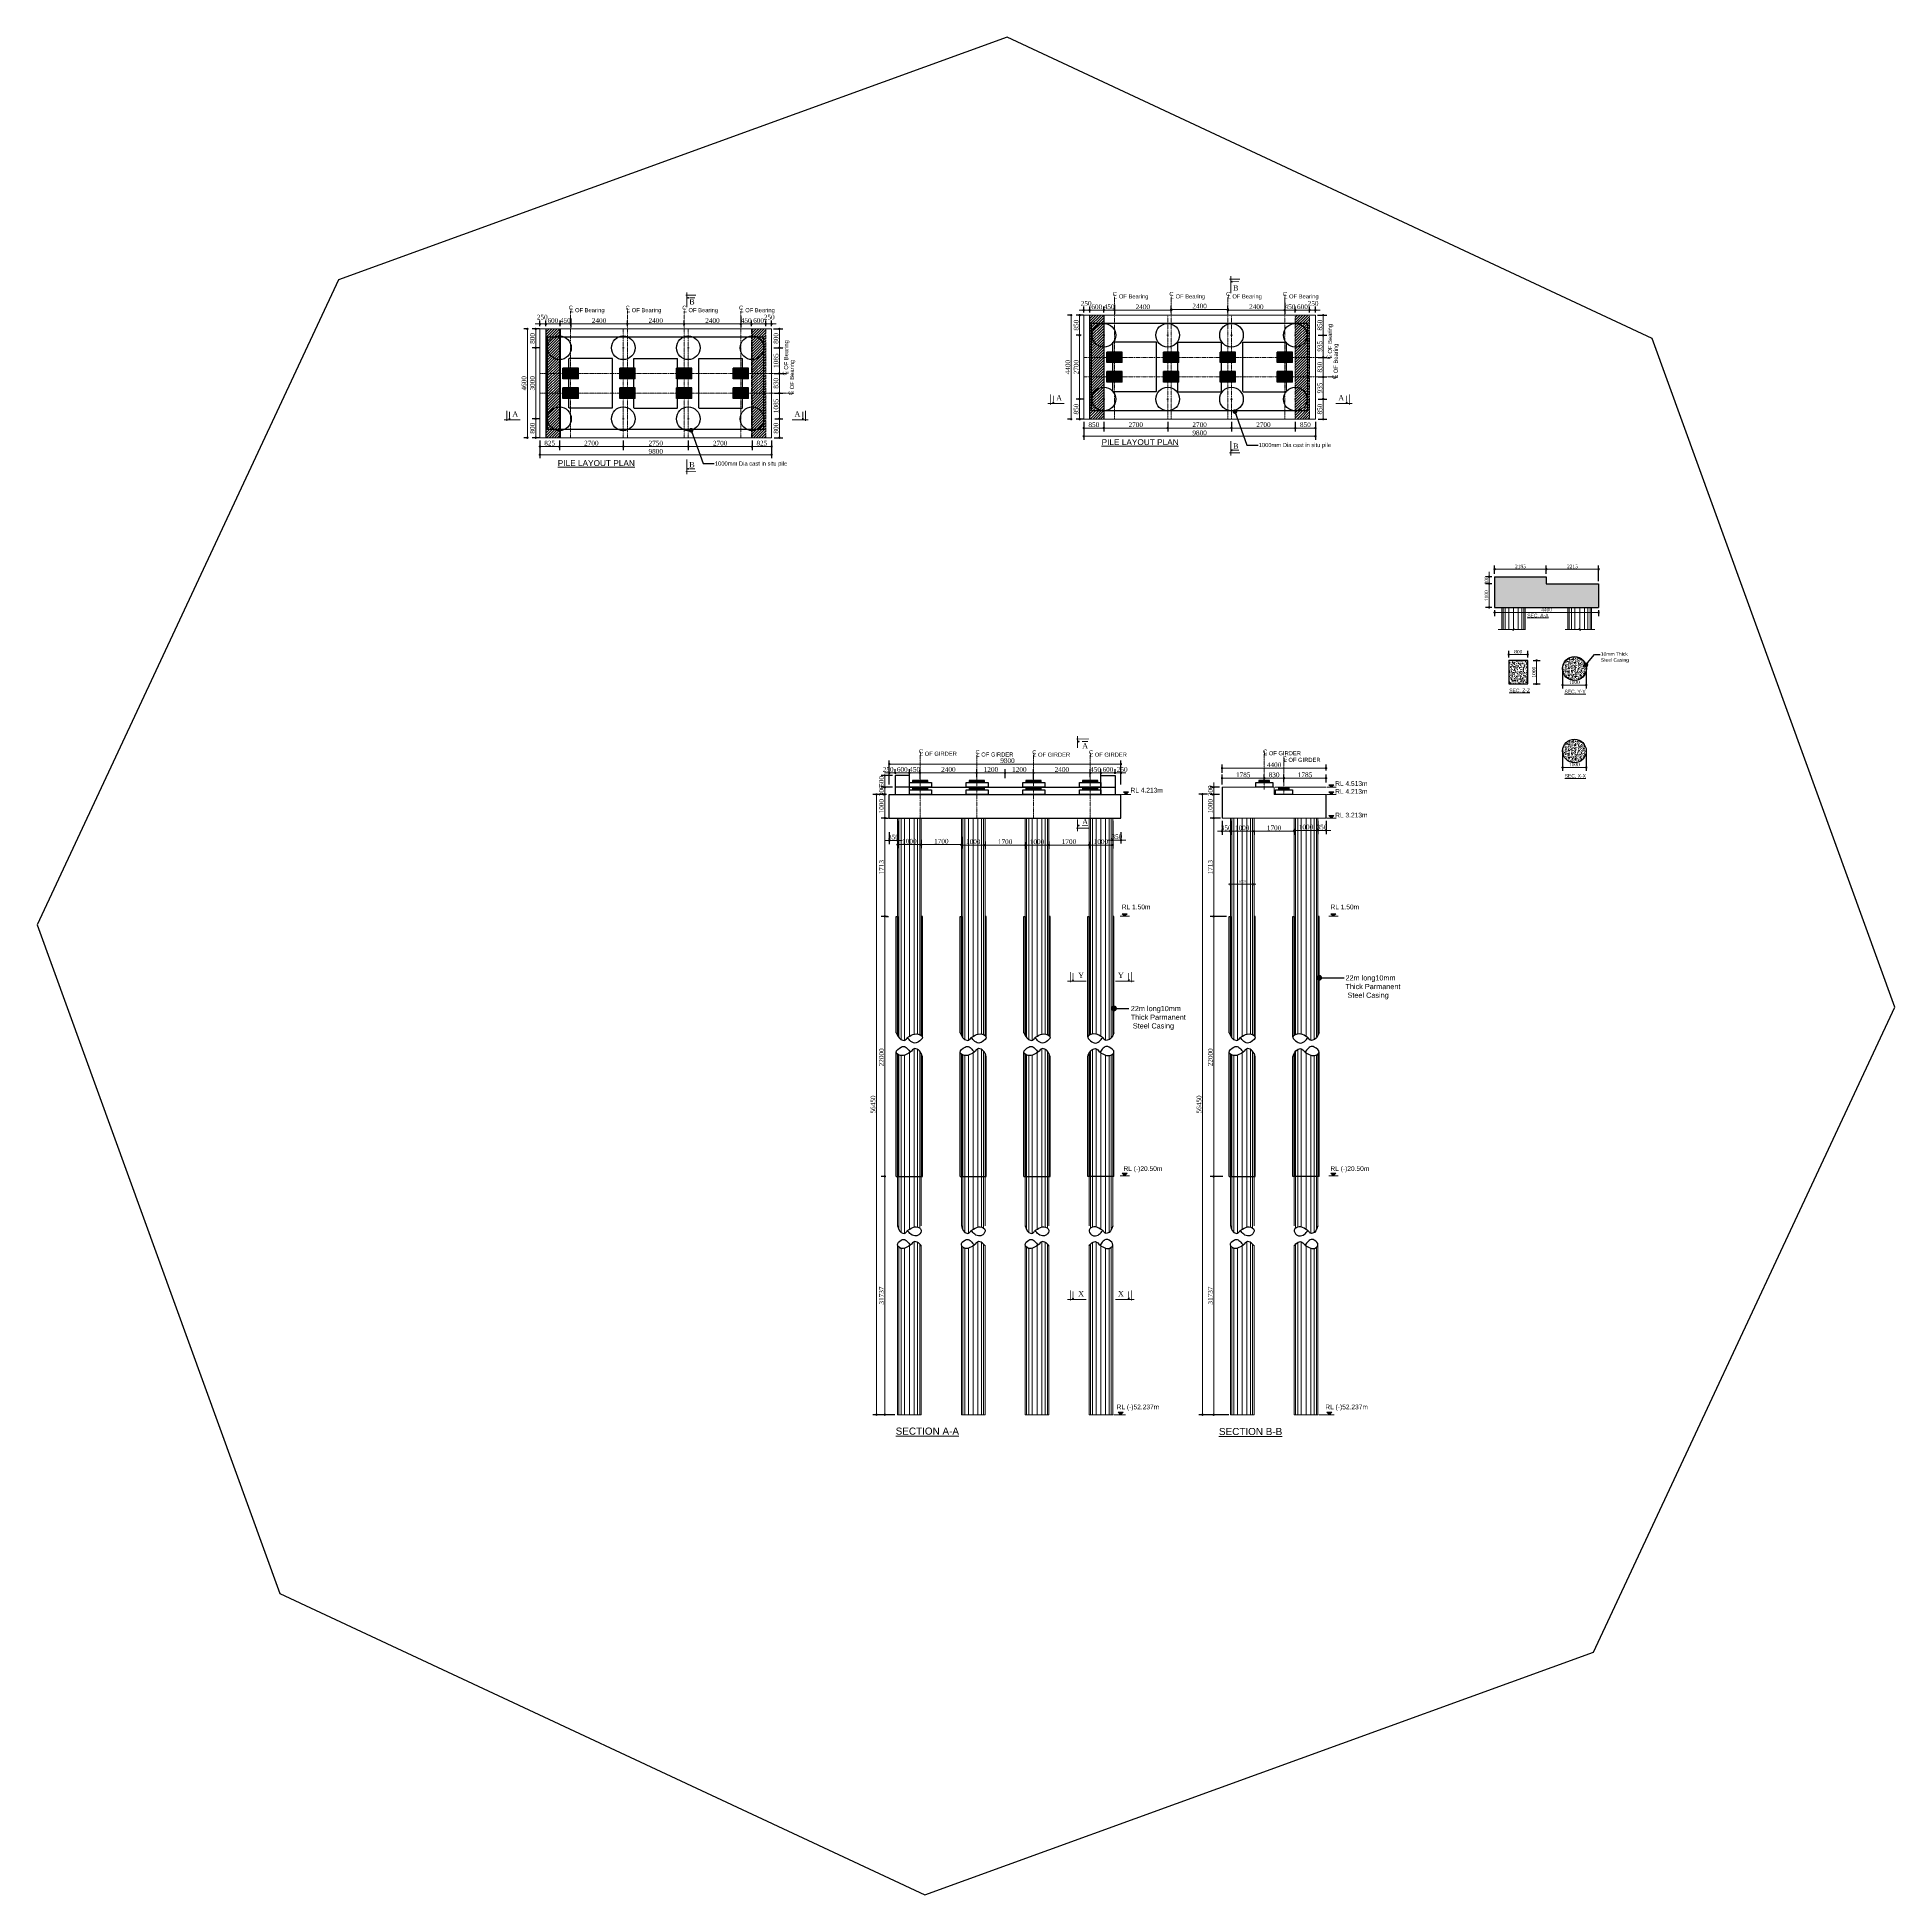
# Model space of a CAD drawing. Header units: millimetres. Extents: x -452357 to 35267, y 81803 to 461763.
# Drawn here: x -312808 to -234225, y 256573 to 335157 of the extents above; entities that cross this region are included whole.
import ezdxf

# ---------------------------------------------------------------- set-up
doc = ezdxf.new("R2010")
doc.units = ezdxf.units.MM
doc.header["$PDMODE"] = 2
doc.linetypes.add('CENTER', pattern=[2, 1.25, -0.25, 0.25, -0.25])
doc.linetypes.add('HIDDEN', pattern=[9.525, 6.35, -3.175])
doc.layers.get('Defpoints').update_dxf_attribs({"lineweight": 13})
for name, color, linetype, lineweight in [('Abutment W Line', 30, 'Continuous', 18), ('Center Line', 34, 'Continuous', 15), ('dim', 96, 'Continuous', 25), ('Dimision', 96, 'Continuous', 18), ('hatch', 65, 'Continuous', 15), ('hatch nok', 253, 'Continuous', 5), ('Hatching', 65, 'Continuous', 20), ('Pile', 11, 'Continuous', 15), ('Steel Casing', 70, 'Continuous', 30), ('Text', 7, 'Continuous', 15)]:
    doc.layers.add(name, color=color, linetype=linetype, lineweight=lineweight)
doc.layers.add('Pire Line', color=11, linetype='Continuous')
doc.styles.add('ROMANS', font='arial.ttf', dxfattribs={"height": 200})
doc.styles.get("Standard").update_dxf_attribs({"font": 'times.ttf'})
doc.linetypes.add('BATTING', pattern='A,0.00254,-2.54,[134,ltypeshp.shx,S=2.54,R=0,X=-2.54,Y=0],-5.08,[134,ltypeshp.shx,S=2.54,R=180,X=2.54,Y=0],-2.54', length=10.16254)
doc.dimstyles.new('dim_75', dxfattribs={"dimscale": 0, "dimtxt": 100, "dimasz": 1.25, "dimexe": 35, "dimexo": 35, "dimgap": 50, "dimtad": 1, "dimdec": 0, "dimtxsty": 'Standard', "dimblk": 'D_TIC', "dimcen": 52.5, "dimclrd": 256, "dimclre": 256, "dimclrt": 256, "dimadec": 0, "dimazin": 0, "dimtfac": 1, "dimtdec": 0, "dimtix": 1, "dimtmove": 0, "dimatfit": 3, "dimldrblk": 'DOT', "dimfxl": 35, "dimfxlon": 1, "dimlwd": -1, "dimarcsym": 0})
doc.dimstyles.new('ISO-25', dxfattribs={"dimtxt": 175, "dimasz": 100, "dimexe": 65, "dimexo": 115.625, "dimgap": 40, "dimtad": 1, "dimtoh": 1, "dimdec": 0, "dimtxsty": 'Standard', "dimblk": 'DOT', "dimcen": 300, "dimclrd": 256, "dimclre": 256, "dimclrt": 256, "dimadec": 0, "dimazin": 0, "dimtfac": 1, "dimtdec": 0, "dimtix": 1, "dimtmove": 0, "dimatfit": 3, "dimldrblk": 'DOT', "dimfxl": 75, "dimlwd": -1, "dimarcsym": 0})
pattern_1 = [(45, (76970.856, 180745.85), (-56.1266, 56.1266), [])]
pattern_2 = [(45, (99975.384, 181428.95), (-56.1266, 56.1266), [])]

# ---------------------------------------------------------------- blocks, each defined once
blk = doc.blocks.new('_Dot')
at = {"color": 0, "linetype": 'ByBlock', "lineweight": -2}
blk.add_line((-0.5, 0), (-1, 0), dxfattribs=at)
at = {"color": 0, "linetype": 'ByBlock', "const_width": 0.5}
blk.add_lwpolyline([(-0.25, 0, 1), (0.25, 0, 1)], format="xyb", close=True, dxfattribs=at)
blk = doc.blocks.new('*D451')
at = {"layer": 'Defpoints', "color": 0, "ltscale": 3, "transparency": 16777216}
for p in [(-276951, 303125), (-276761, 303125), (-276761, 302125)]:
    blk.add_point(p, dxfattribs=at)
at = {"layer": 'Dimision', "color": 1, "lineweight": -2, "ltscale": 3, "transparency": 16777216}
for p, q in [((-276877, 303125), (-277101, 303125)), ((-276877, 302125), (-277101, 302125))]:
    blk.add_line(p, q, dxfattribs=at)
at = {"layer": 'Dimision', "ltscale": 3, "transparency": 16777216}
blk.add_line((-276951, 302225), (-276951, 303025), dxfattribs=at)
at = {"layer": 'Dimision', "ltscale": 3, "transparency": 16777216, "xscale": 100, "yscale": 100, "zscale": 100}
for p, rotation in [((-276951, 303125), 90), ((-276951, 302125), 270)]:
    blk.add_blockref('_Dot', p, dxfattribs=dict(at, rotation=rotation))
at = {"layer": 'Dimision', "ltscale": 3, "transparency": 16777216, "insert": (-277092, 302625), "char_height": 200, "attachment_point": 5, "rotation": 90}
blk.add_mtext('1000', dxfattribs=at)
blk = doc.blocks.new('*D403')
at = {"layer": 'Defpoints', "color": 0, "ltscale": 3, "transparency": 16777216}
for p in [(-249640, 308795), (-249640, 307795), (-249378, 307795)]:
    blk.add_point(p, dxfattribs=at)
at = {"layer": 'Dimision', "color": 1, "lineweight": -2, "ltscale": 3, "transparency": 16777216}
for p, q in [((-249525, 308795), (-249228, 308795)), ((-249525, 307795), (-249228, 307795))]:
    blk.add_line(p, q, dxfattribs=at)
at = {"layer": 'Dimision', "ltscale": 3, "transparency": 16777216}
blk.add_line((-249378, 308695), (-249378, 307895), dxfattribs=at)
at = {"layer": 'Dimision', "ltscale": 3, "transparency": 16777216, "xscale": 100, "yscale": 100, "zscale": 100}
for p, rotation in [((-249378, 308795), 90), ((-249378, 307795), 270)]:
    blk.add_blockref('_Dot', p, dxfattribs=dict(at, rotation=rotation))
at = {"layer": 'Dimision', "ltscale": 3, "transparency": 16777216, "insert": (-249494, 308295), "char_height": 150, "attachment_point": 5, "rotation": 90}
blk.add_mtext('1000', dxfattribs=at)
blk = doc.blocks.new('*D452')
at = {"layer": 'Defpoints', "color": 0, "ltscale": 3, "transparency": 16777216}
for p in [(-250556, 309041), (-250556, 308795), (-249756, 308795)]:
    blk.add_point(p, dxfattribs=at)
at = {"layer": 'Dimision', "color": 1, "lineweight": -2, "ltscale": 3, "transparency": 16777216}
for p, q in [((-250556, 308911), (-250556, 309191)), ((-249756, 308911), (-249756, 309191))]:
    blk.add_line(p, q, dxfattribs=at)
at = {"layer": 'Dimision', "ltscale": 3, "transparency": 16777216}
blk.add_line((-249856, 309041), (-250456, 309041), dxfattribs=at)
at = {"layer": 'Dimision', "ltscale": 3, "transparency": 16777216, "xscale": 100, "yscale": 100, "zscale": 100, "rotation": 180}
blk.add_blockref('_Dot', (-250556, 309041), dxfattribs=at)
at = {"layer": 'Dimision', "ltscale": 3, "transparency": 16777216, "xscale": 100, "yscale": 100, "zscale": 100}
blk.add_blockref('_Dot', (-249756, 309041), dxfattribs=at)
at = {"layer": 'Dimision', "ltscale": 3, "transparency": 16777216, "insert": (-250156, 309157), "char_height": 150, "attachment_point": 5}
blk.add_mtext('800', dxfattribs=at)
blk = doc.blocks.new('*D395')
at = {"layer": 'Defpoints', "color": 0, "ltscale": 3, "transparency": 16777216}
for p in [(-275911, 303668), (-275461, 304035), (-275461, 303733)]:
    blk.add_point(p, dxfattribs=at)
at = {"layer": 'Dimision', "color": 1, "lineweight": -2, "ltscale": 3, "transparency": 16777216}
for p, q in [((-275911, 303783), (-275911, 304185)), ((-275461, 303849), (-275461, 304185))]:
    blk.add_line(p, q, dxfattribs=at)
at = {"layer": 'Dimision', "ltscale": 3, "transparency": 16777216}
for p, q in [((-276011, 304035), (-276111, 304035)), ((-275911, 304035), (-275461, 304035)), ((-275361, 304035), (-275261, 304035))]:
    blk.add_line(p, q, dxfattribs=at)
at = {"layer": 'Dimision', "ltscale": 3, "transparency": 16777216, "xscale": 100, "yscale": 100, "zscale": 100}
blk.add_blockref('_Dot', (-275911, 304035), dxfattribs=at)
at = {"layer": 'Dimision', "ltscale": 3, "transparency": 16777216, "xscale": 100, "yscale": 100, "zscale": 100, "rotation": 180}
blk.add_blockref('_Dot', (-275461, 304035), dxfattribs=at)
at = {"layer": 'Dimision', "ltscale": 3, "transparency": 16777216, "insert": (-275686, 304177), "char_height": 200, "attachment_point": 5}
blk.add_mtext('450', dxfattribs=at)
blk = doc.blocks.new('*D396')
at = {"layer": 'Defpoints', "color": 0, "ltscale": 3, "transparency": 16777216}
for p in [(-273061, 304035), (-273061, 303733), (-271861, 303701)]:
    blk.add_point(p, dxfattribs=at)
at = {"layer": 'Dimision', "color": 1, "lineweight": -2, "ltscale": 3, "transparency": 16777216}
for p, q in [((-273061, 303849), (-273061, 304185)), ((-271861, 303816), (-271861, 304185))]:
    blk.add_line(p, q, dxfattribs=at)
at = {"layer": 'Dimision', "ltscale": 3, "transparency": 16777216}
blk.add_line((-271961, 304035), (-272961, 304035), dxfattribs=at)
at = {"layer": 'Dimision', "ltscale": 3, "transparency": 16777216, "xscale": 100, "yscale": 100, "zscale": 100, "rotation": 180}
blk.add_blockref('_Dot', (-273061, 304035), dxfattribs=at)
at = {"layer": 'Dimision', "ltscale": 3, "transparency": 16777216, "xscale": 100, "yscale": 100, "zscale": 100}
blk.add_blockref('_Dot', (-271861, 304035), dxfattribs=at)
at = {"layer": 'Dimision', "ltscale": 3, "transparency": 16777216, "insert": (-272461, 304177), "char_height": 200, "attachment_point": 5}
blk.add_mtext('1200', dxfattribs=at)
blk = doc.blocks.new('*D397')
at = {"layer": 'Defpoints', "color": 0, "ltscale": 3, "transparency": 16777216}
for p in [(-271861, 303701), (-270661, 304035), (-270661, 303651)]:
    blk.add_point(p, dxfattribs=at)
at = {"layer": 'Dimision', "color": 1, "lineweight": -2, "ltscale": 3, "transparency": 16777216}
for p, q in [((-271861, 303816), (-271861, 304185)), ((-270661, 303767), (-270661, 304185))]:
    blk.add_line(p, q, dxfattribs=at)
at = {"layer": 'Dimision', "ltscale": 3, "transparency": 16777216}
blk.add_line((-271761, 304035), (-270761, 304035), dxfattribs=at)
at = {"layer": 'Dimision', "ltscale": 3, "transparency": 16777216, "xscale": 100, "yscale": 100, "zscale": 100, "rotation": 180}
blk.add_blockref('_Dot', (-271861, 304035), dxfattribs=at)
at = {"layer": 'Dimision', "ltscale": 3, "transparency": 16777216, "xscale": 100, "yscale": 100, "zscale": 100}
blk.add_blockref('_Dot', (-270661, 304035), dxfattribs=at)
at = {"layer": 'Dimision', "ltscale": 3, "transparency": 16777216, "insert": (-271261, 304177), "char_height": 200, "attachment_point": 5}
blk.add_mtext('1200', dxfattribs=at)
blk = doc.blocks.new('*D398')
at = {"layer": 'Defpoints', "color": 0, "ltscale": 3, "transparency": 16777216}
for p in [(-270661, 304035), (-270661, 303651), (-268261, 303738)]:
    blk.add_point(p, dxfattribs=at)
at = {"layer": 'Dimision', "color": 1, "lineweight": -2, "ltscale": 3, "transparency": 16777216}
for p, q in [((-270661, 303767), (-270661, 304185)), ((-268261, 303853), (-268261, 304185))]:
    blk.add_line(p, q, dxfattribs=at)
at = {"layer": 'Dimision', "ltscale": 3, "transparency": 16777216}
blk.add_line((-268361, 304035), (-270561, 304035), dxfattribs=at)
at = {"layer": 'Dimision', "ltscale": 3, "transparency": 16777216, "xscale": 100, "yscale": 100, "zscale": 100, "rotation": 180}
blk.add_blockref('_Dot', (-270661, 304035), dxfattribs=at)
at = {"layer": 'Dimision', "ltscale": 3, "transparency": 16777216, "xscale": 100, "yscale": 100, "zscale": 100}
blk.add_blockref('_Dot', (-268261, 304035), dxfattribs=at)
at = {"layer": 'Dimision', "ltscale": 3, "transparency": 16777216, "insert": (-269461, 304177), "char_height": 200, "attachment_point": 5}
blk.add_mtext('2400', dxfattribs=at)
blk = doc.blocks.new('*D399')
at = {"layer": 'Defpoints', "color": 0, "ltscale": 3, "transparency": 16777216}
for p in [(-266961, 304408), (-276761, 303442), (-266961, 303511)]:
    blk.add_point(p, dxfattribs=at)
at = {"layer": 'Dimision', "color": 1, "lineweight": -2, "ltscale": 3, "transparency": 16777216}
for p, q in [((-276761, 303557), (-276761, 304558)), ((-266961, 303627), (-266961, 304558))]:
    blk.add_line(p, q, dxfattribs=at)
at = {"layer": 'Dimision', "ltscale": 3, "transparency": 16777216}
blk.add_line((-276661, 304408), (-267061, 304408), dxfattribs=at)
at = {"layer": 'Dimision', "ltscale": 3, "transparency": 16777216, "xscale": 100, "yscale": 100, "zscale": 100, "rotation": 180}
blk.add_blockref('_Dot', (-276761, 304408), dxfattribs=at)
at = {"layer": 'Dimision', "ltscale": 3, "transparency": 16777216, "xscale": 100, "yscale": 100, "zscale": 100}
blk.add_blockref('_Dot', (-266961, 304408), dxfattribs=at)
at = {"layer": 'Dimision', "ltscale": 3, "transparency": 16777216, "insert": (-271761, 304550), "char_height": 200, "attachment_point": 5}
blk.add_mtext('9800', dxfattribs=at)
blk = doc.blocks.new('*D400')
at = {"layer": 'Defpoints', "color": 0, "ltscale": 3, "transparency": 16777216}
for p in [(-275461, 303668), (-273061, 304035), (-273061, 303733)]:
    blk.add_point(p, dxfattribs=at)
at = {"layer": 'Dimision', "color": 1, "lineweight": -2, "ltscale": 3, "transparency": 16777216}
for p, q in [((-275461, 303783), (-275461, 304185)), ((-273061, 303849), (-273061, 304185))]:
    blk.add_line(p, q, dxfattribs=at)
at = {"layer": 'Dimision', "ltscale": 3, "transparency": 16777216}
blk.add_line((-275361, 304035), (-273161, 304035), dxfattribs=at)
at = {"layer": 'Dimision', "ltscale": 3, "transparency": 16777216, "xscale": 100, "yscale": 100, "zscale": 100, "rotation": 180}
blk.add_blockref('_Dot', (-275461, 304035), dxfattribs=at)
at = {"layer": 'Dimision', "ltscale": 3, "transparency": 16777216, "xscale": 100, "yscale": 100, "zscale": 100}
blk.add_blockref('_Dot', (-273061, 304035), dxfattribs=at)
at = {"layer": 'Dimision', "ltscale": 3, "transparency": 16777216, "insert": (-274261, 304177), "char_height": 200, "attachment_point": 5}
blk.add_mtext('2400', dxfattribs=at)
blk = doc.blocks.new('*D401')
at = {"layer": 'Defpoints', "color": 0, "ltscale": 3, "transparency": 16777216}
for p in [(-263039, 303125), (-262683, 303125), (-262633, 302125)]:
    blk.add_point(p, dxfattribs=at)
at = {"layer": 'Dimision', "color": 1, "lineweight": -2, "ltscale": 3, "transparency": 16777216}
for p, q in [((-262798, 303125), (-263189, 303125)), ((-262748, 302125), (-263189, 302125))]:
    blk.add_line(p, q, dxfattribs=at)
at = {"layer": 'Dimision', "ltscale": 3, "transparency": 16777216}
blk.add_line((-263039, 302225), (-263039, 303025), dxfattribs=at)
at = {"layer": 'Dimision', "ltscale": 3, "transparency": 16777216, "xscale": 100, "yscale": 100, "zscale": 100}
for p, rotation in [((-263039, 303125), 90), ((-263039, 302125), 270)]:
    blk.add_blockref('_Dot', p, dxfattribs=dict(at, rotation=rotation))
at = {"layer": 'Dimision', "ltscale": 3, "transparency": 16777216, "insert": (-263180, 302625), "char_height": 200, "attachment_point": 5, "rotation": 90}
blk.add_mtext('1000', dxfattribs=at)
blk = doc.blocks.new('*D402')
at = {"layer": 'Defpoints', "color": 0, "ltscale": 3, "transparency": 16777216}
for p in [(-263039, 297962), (-262753, 297962), (-262536, 286962)]:
    blk.add_point(p, dxfattribs=at)
at = {"layer": 'Dimision', "color": 1, "lineweight": -2, "ltscale": 3, "transparency": 16777216}
for p, q in [((-262869, 297962), (-263189, 297962)), ((-262652, 286962), (-263189, 286962))]:
    blk.add_line(p, q, dxfattribs=at)
at = {"layer": 'Dimision', "ltscale": 3, "transparency": 16777216}
blk.add_line((-263039, 287062), (-263039, 297862), dxfattribs=at)
at = {"layer": 'Dimision', "ltscale": 3, "transparency": 16777216, "xscale": 100, "yscale": 100, "zscale": 100}
for p, rotation in [((-263039, 297962), 90), ((-263039, 286962), 270)]:
    blk.add_blockref('_Dot', p, dxfattribs=dict(at, rotation=rotation))
at = {"layer": 'Dimision', "ltscale": 3, "transparency": 16777216, "insert": (-263180, 292001), "char_height": 200, "attachment_point": 5, "rotation": 90}
blk.add_mtext('22000', dxfattribs=at)
blk = doc.blocks.new('*D404')
at = {"layer": 'Defpoints', "color": 0, "ltscale": 3, "transparency": 16777216}
for p in [(-262683, 303811), (-262683, 303425), (-260898, 303612)]:
    blk.add_point(p, dxfattribs=at)
at = {"layer": 'Dimision', "color": 1, "lineweight": -2, "ltscale": 3, "transparency": 16777216}
for p, q in [((-262683, 303541), (-262683, 303961)), ((-260898, 303728), (-260898, 303961))]:
    blk.add_line(p, q, dxfattribs=at)
at = {"layer": 'Dimision', "ltscale": 3, "transparency": 16777216}
blk.add_line((-260998, 303811), (-262583, 303811), dxfattribs=at)
at = {"layer": 'Dimision', "ltscale": 3, "transparency": 16777216, "xscale": 100, "yscale": 100, "zscale": 100, "rotation": 180}
blk.add_blockref('_Dot', (-262683, 303811), dxfattribs=at)
at = {"layer": 'Dimision', "ltscale": 3, "transparency": 16777216, "xscale": 100, "yscale": 100, "zscale": 100}
blk.add_blockref('_Dot', (-260898, 303811), dxfattribs=at)
at = {"layer": 'Dimision', "ltscale": 3, "transparency": 16777216, "insert": (-261790, 303953), "char_height": 200, "attachment_point": 5}
blk.add_mtext('1785', dxfattribs=at)
blk = doc.blocks.new('*D405')
at = {"layer": 'Defpoints', "color": 0, "ltscale": 3, "transparency": 16777216}
for p in [(-262683, 304233), (-262683, 303917), (-258283, 304015)]:
    blk.add_point(p, dxfattribs=at)
at = {"layer": 'Dimision', "color": 1, "lineweight": -2, "ltscale": 3, "transparency": 16777216}
for p, q in [((-262683, 304032), (-262683, 304383)), ((-258283, 304131), (-258283, 304383))]:
    blk.add_line(p, q, dxfattribs=at)
at = {"layer": 'Dimision', "ltscale": 3, "transparency": 16777216}
blk.add_line((-258383, 304233), (-262583, 304233), dxfattribs=at)
at = {"layer": 'Dimision', "ltscale": 3, "transparency": 16777216, "xscale": 100, "yscale": 100, "zscale": 100, "rotation": 180}
blk.add_blockref('_Dot', (-262683, 304233), dxfattribs=at)
at = {"layer": 'Dimision', "ltscale": 3, "transparency": 16777216, "xscale": 100, "yscale": 100, "zscale": 100}
blk.add_blockref('_Dot', (-258283, 304233), dxfattribs=at)
at = {"layer": 'Dimision', "ltscale": 3, "transparency": 16777216, "insert": (-260483, 304375), "char_height": 200, "attachment_point": 5}
blk.add_mtext('4400', dxfattribs=at)
blk = doc.blocks.new('*D406')
at = {"layer": 'Defpoints', "color": 0, "ltscale": 3, "transparency": 16777216}
for p in [(-260068, 303522), (-258283, 303811), (-258283, 303505)]:
    blk.add_point(p, dxfattribs=at)
at = {"layer": 'Dimision', "color": 1, "lineweight": -2, "ltscale": 3, "transparency": 16777216}
for p, q in [((-260068, 303637), (-260068, 303961)), ((-258283, 303621), (-258283, 303961))]:
    blk.add_line(p, q, dxfattribs=at)
at = {"layer": 'Dimision', "ltscale": 3, "transparency": 16777216}
blk.add_line((-259968, 303811), (-258383, 303811), dxfattribs=at)
at = {"layer": 'Dimision', "ltscale": 3, "transparency": 16777216, "xscale": 100, "yscale": 100, "zscale": 100, "rotation": 180}
blk.add_blockref('_Dot', (-260068, 303811), dxfattribs=at)
at = {"layer": 'Dimision', "ltscale": 3, "transparency": 16777216, "xscale": 100, "yscale": 100, "zscale": 100}
blk.add_blockref('_Dot', (-258283, 303811), dxfattribs=at)
at = {"layer": 'Dimision', "ltscale": 3, "transparency": 16777216, "insert": (-259175, 303953), "char_height": 200, "attachment_point": 5}
blk.add_mtext('1785', dxfattribs=at)
blk = doc.blocks.new('*D407')
at = {"layer": 'Defpoints', "color": 0, "ltscale": 3, "transparency": 16777216}
for p in [(-260898, 303811), (-260898, 303699), (-260068, 303606)]:
    blk.add_point(p, dxfattribs=at)
at = {"layer": 'Dimision', "color": 1, "lineweight": -2, "ltscale": 3, "transparency": 16777216}
for p, q in [((-260898, 303815), (-260898, 303961)), ((-260068, 303721), (-260068, 303961))]:
    blk.add_line(p, q, dxfattribs=at)
at = {"layer": 'Dimision', "ltscale": 3, "transparency": 16777216}
blk.add_line((-260168, 303811), (-260798, 303811), dxfattribs=at)
at = {"layer": 'Dimision', "ltscale": 3, "transparency": 16777216, "xscale": 100, "yscale": 100, "zscale": 100, "rotation": 180}
blk.add_blockref('_Dot', (-260898, 303811), dxfattribs=at)
at = {"layer": 'Dimision', "ltscale": 3, "transparency": 16777216, "xscale": 100, "yscale": 100, "zscale": 100}
blk.add_blockref('_Dot', (-260068, 303811), dxfattribs=at)
at = {"layer": 'Dimision', "ltscale": 3, "transparency": 16777216, "insert": (-260483, 303952), "char_height": 200, "attachment_point": 5}
blk.add_mtext('830', dxfattribs=at)
blk = doc.blocks.new('*D408')
at = {"layer": 'Defpoints', "color": 0, "ltscale": 0.25, "transparency": 16777216}
for p in [(-263039, 302125), (-262683, 302125), (-262386, 297962)]:
    blk.add_point(p, dxfattribs=at)
at = {"layer": 'Dimision', "color": 1, "lineweight": -2, "ltscale": 0.25, "transparency": 16777216}
for p, q in [((-262798, 302125), (-263189, 302125)), ((-262502, 297962), (-263189, 297962))]:
    blk.add_line(p, q, dxfattribs=at)
at = {"layer": 'Dimision', "ltscale": 0.25, "transparency": 16777216}
blk.add_line((-263039, 298062), (-263039, 302025), dxfattribs=at)
at = {"layer": 'Dimision', "ltscale": 0.25, "transparency": 16777216, "xscale": 100, "yscale": 100, "zscale": 100}
for p, rotation in [((-263039, 302125), 90), ((-263039, 297962), 270)]:
    blk.add_blockref('_Dot', p, dxfattribs=dict(at, rotation=rotation))
at = {"layer": 'Dimision', "ltscale": 0.25, "transparency": 16777216, "insert": (-263181, 300044), "char_height": 200, "attachment_point": 5, "rotation": 90}
blk.add_mtext('1713', dxfattribs=at)
blk = doc.blocks.new('*D409')
at = {"layer": 'Defpoints', "color": 0, "ltscale": 3, "transparency": 16777216}
for p in [(-248279, 304962), (-247279, 304962), (-248279, 304265)]:
    blk.add_point(p, dxfattribs=at)
at = {"layer": 'Dimision', "color": 1, "lineweight": -2, "ltscale": 3, "transparency": 16777216}
for p, q in [((-248279, 304847), (-248279, 304115)), ((-247279, 304847), (-247279, 304115))]:
    blk.add_line(p, q, dxfattribs=at)
at = {"layer": 'Dimision', "ltscale": 3, "transparency": 16777216}
blk.add_line((-247379, 304265), (-248179, 304265), dxfattribs=at)
at = {"layer": 'Dimision', "ltscale": 3, "transparency": 16777216, "xscale": 100, "yscale": 100, "zscale": 100, "rotation": 180}
blk.add_blockref('_Dot', (-248279, 304265), dxfattribs=at)
at = {"layer": 'Dimision', "ltscale": 3, "transparency": 16777216, "xscale": 100, "yscale": 100, "zscale": 100}
blk.add_blockref('_Dot', (-247279, 304265), dxfattribs=at)
at = {"layer": 'Dimision', "ltscale": 3, "transparency": 16777216, "insert": (-247779, 304381), "char_height": 150, "attachment_point": 5}
blk.add_mtext('1000', dxfattribs=at)
blk = doc.blocks.new('*D341')
at = {"layer": 'Defpoints', "color": 0, "ltscale": 3, "transparency": 16777216}
for p in [(-248279, 308449), (-247279, 308449), (-248279, 307751)]:
    blk.add_point(p, dxfattribs=at)
at = {"layer": 'Dimision', "color": 1, "lineweight": -2, "ltscale": 3, "transparency": 16777216}
for p, q in [((-248279, 308333), (-248279, 307601)), ((-247279, 308333), (-247279, 307601))]:
    blk.add_line(p, q, dxfattribs=at)
at = {"layer": 'Dimision', "ltscale": 3, "transparency": 16777216}
blk.add_line((-247379, 307751), (-248179, 307751), dxfattribs=at)
at = {"layer": 'Dimision', "ltscale": 3, "transparency": 16777216, "xscale": 100, "yscale": 100, "zscale": 100, "rotation": 180}
blk.add_blockref('_Dot', (-248279, 307751), dxfattribs=at)
at = {"layer": 'Dimision', "ltscale": 3, "transparency": 16777216, "xscale": 100, "yscale": 100, "zscale": 100}
blk.add_blockref('_Dot', (-247279, 307751), dxfattribs=at)
at = {"layer": 'Dimision', "ltscale": 3, "transparency": 16777216, "insert": (-247779, 307867), "char_height": 150, "attachment_point": 5}
blk.add_mtext('1000', dxfattribs=at)
blk = doc.blocks.new('*D421')
at = {"layer": 'Defpoints', "color": 0, "ltscale": 3, "transparency": 16777216}
for p in [(-258632, 302125), (-258283, 302125), (-258283, 301599)]:
    blk.add_point(p, dxfattribs=at)
at = {"layer": 'Dimision', "color": 1, "lineweight": -2, "ltscale": 3, "transparency": 16777216}
for p, q in [((-258632, 302010), (-258632, 301449)), ((-258283, 302010), (-258283, 301449))]:
    blk.add_line(p, q, dxfattribs=at)
at = {"layer": 'Dimision', "ltscale": 3, "transparency": 16777216}
for p, q in [((-258732, 301599), (-258832, 301599)), ((-258632, 301599), (-258283, 301599)), ((-258183, 301599), (-258083, 301599))]:
    blk.add_line(p, q, dxfattribs=at)
at = {"layer": 'Dimision', "ltscale": 3, "transparency": 16777216, "xscale": 100, "yscale": 100, "zscale": 100}
blk.add_blockref('_Dot', (-258632, 301599), dxfattribs=at)
at = {"layer": 'Dimision', "ltscale": 3, "transparency": 16777216, "xscale": 100, "yscale": 100, "zscale": 100, "rotation": 180}
blk.add_blockref('_Dot', (-258283, 301599), dxfattribs=at)
at = {"layer": 'Dimision', "ltscale": 3, "transparency": 16777216, "insert": (-258458, 301741), "char_height": 200, "attachment_point": 5}
blk.add_mtext('350', dxfattribs=at)
blk = doc.blocks.new('*D339')
at = {"layer": 'Defpoints', "color": 0, "ltscale": 3, "transparency": 16777216}
for p in [(-262683, 302125), (-262333, 302125), (-262683, 301566)]:
    blk.add_point(p, dxfattribs=at)
at = {"layer": 'Dimision', "color": 1, "lineweight": -2, "ltscale": 3, "transparency": 16777216}
for p, q in [((-262683, 302010), (-262683, 301416)), ((-262333, 302010), (-262333, 301416))]:
    blk.add_line(p, q, dxfattribs=at)
at = {"layer": 'Dimision', "ltscale": 3, "transparency": 16777216}
for p, q in [((-262783, 301566), (-262883, 301566)), ((-262333, 301566), (-262683, 301566)), ((-262233, 301566), (-262133, 301566))]:
    blk.add_line(p, q, dxfattribs=at)
at = {"layer": 'Dimision', "ltscale": 3, "transparency": 16777216, "xscale": 100, "yscale": 100, "zscale": 100}
blk.add_blockref('_Dot', (-262683, 301566), dxfattribs=at)
at = {"layer": 'Dimision', "ltscale": 3, "transparency": 16777216, "xscale": 100, "yscale": 100, "zscale": 100, "rotation": 180}
blk.add_blockref('_Dot', (-262333, 301566), dxfattribs=at)
at = {"layer": 'Dimision', "ltscale": 3, "transparency": 16777216, "insert": (-262508, 301708), "char_height": 200, "attachment_point": 5}
blk.add_mtext('350', dxfattribs=at)
blk = doc.blocks.new('*D340')
at = {"layer": 'Defpoints', "color": 0, "ltscale": 3, "transparency": 16777216}
for p in [(-277015, 297962), (-276951, 297962), (-276798, 286962)]:
    blk.add_point(p, dxfattribs=at)
at = {"layer": 'Dimision', "ltscale": 3, "transparency": 16777216}
blk.add_line((-276951, 287062), (-276951, 297862), dxfattribs=at)
at = {"layer": 'Dimision', "color": 1, "lineweight": -2, "ltscale": 3, "transparency": 16777216}
for p, q in [((-276900, 297962), (-276801, 297962)), ((-276914, 286962), (-277101, 286962))]:
    blk.add_line(p, q, dxfattribs=at)
at = {"layer": 'Dimision', "ltscale": 3, "transparency": 16777216, "xscale": 100, "yscale": 100, "zscale": 100}
for p, rotation in [((-276951, 297962), 90), ((-276951, 286962), 270)]:
    blk.add_blockref('_Dot', p, dxfattribs=dict(at, rotation=rotation))
at = {"layer": 'Dimision', "ltscale": 3, "transparency": 16777216, "insert": (-277092, 292001), "char_height": 200, "attachment_point": 5, "rotation": 90}
blk.add_mtext('22000', dxfattribs=at)
blk = doc.blocks.new('*D342')
at = {"layer": 'Defpoints', "color": 0, "ltscale": 0.25, "transparency": 16777216}
for p in [(-277070, 302125), (-276951, 302125), (-276726, 297962)]:
    blk.add_point(p, dxfattribs=at)
at = {"layer": 'Dimision', "color": 1, "lineweight": -2, "ltscale": 0.25, "transparency": 16777216}
for p, q in [((-276954, 302125), (-276801, 302125)), ((-276841, 297962), (-277101, 297962))]:
    blk.add_line(p, q, dxfattribs=at)
at = {"layer": 'Dimision', "ltscale": 0.25, "transparency": 16777216}
blk.add_line((-276951, 298062), (-276951, 302025), dxfattribs=at)
at = {"layer": 'Dimision', "ltscale": 0.25, "transparency": 16777216, "xscale": 100, "yscale": 100, "zscale": 100}
for p, rotation in [((-276951, 302125), 90), ((-276951, 297962), 270)]:
    blk.add_blockref('_Dot', p, dxfattribs=dict(at, rotation=rotation))
at = {"layer": 'Dimision', "ltscale": 0.25, "transparency": 16777216, "insert": (-277093, 300044), "char_height": 200, "attachment_point": 5, "rotation": 90}
blk.add_mtext('1713', dxfattribs=at)
blk = doc.blocks.new('*D343')
at = {"layer": 'Defpoints', "color": 0, "ltscale": 3, "transparency": 16777216}
for p in [(-276411, 302125), (-276761, 301645), (-276761, 301173)]:
    blk.add_point(p, dxfattribs=at)
at = {"layer": 'Dimision', "color": 1, "lineweight": -2, "ltscale": 3, "transparency": 16777216}
for p, q in [((-276411, 302010), (-276411, 301023)), ((-276761, 301530), (-276761, 301023))]:
    blk.add_line(p, q, dxfattribs=at)
at = {"layer": 'Dimision', "ltscale": 3, "transparency": 16777216}
for p, q in [((-276861, 301173), (-276961, 301173)), ((-276411, 301173), (-276761, 301173)), ((-276311, 301173), (-276211, 301173))]:
    blk.add_line(p, q, dxfattribs=at)
at = {"layer": 'Dimision', "ltscale": 3, "transparency": 16777216, "xscale": 100, "yscale": 100, "zscale": 100}
blk.add_blockref('_Dot', (-276761, 301173), dxfattribs=at)
at = {"layer": 'Dimision', "ltscale": 3, "transparency": 16777216, "xscale": 100, "yscale": 100, "zscale": 100, "rotation": 180}
blk.add_blockref('_Dot', (-276411, 301173), dxfattribs=at)
at = {"layer": 'Dimision', "ltscale": 3, "transparency": 16777216, "insert": (-276586, 301315), "char_height": 200, "attachment_point": 5}
blk.add_mtext('350', dxfattribs=at)
blk = doc.blocks.new('*D344')
at = {"layer": 'Defpoints', "color": 0, "ltscale": 3, "transparency": 16777216}
for p in [(-267311, 302125), (-266961, 301640), (-266961, 301193)]:
    blk.add_point(p, dxfattribs=at)
at = {"layer": 'Dimision', "color": 1, "lineweight": -2, "ltscale": 3, "transparency": 16777216}
for p, q in [((-267311, 302010), (-267311, 301043)), ((-266961, 301524), (-266961, 301043))]:
    blk.add_line(p, q, dxfattribs=at)
at = {"layer": 'Dimision', "ltscale": 3, "transparency": 16777216}
for p, q in [((-267411, 301193), (-267511, 301193)), ((-267311, 301193), (-266961, 301193)), ((-266861, 301193), (-266761, 301193))]:
    blk.add_line(p, q, dxfattribs=at)
at = {"layer": 'Dimision', "ltscale": 3, "transparency": 16777216, "xscale": 100, "yscale": 100, "zscale": 100}
blk.add_blockref('_Dot', (-267311, 301193), dxfattribs=at)
at = {"layer": 'Dimision', "ltscale": 3, "transparency": 16777216, "xscale": 100, "yscale": 100, "zscale": 100, "rotation": 180}
blk.add_blockref('_Dot', (-266961, 301193), dxfattribs=at)
at = {"layer": 'Dimision', "ltscale": 3, "transparency": 16777216, "insert": (-267136, 301335), "char_height": 200, "attachment_point": 5}
blk.add_mtext('350', dxfattribs=at)
blk = doc.blocks.new('*D353')
at = {"layer": 'Defpoints', "color": 0, "ltscale": 0.25, "transparency": 16777216}
for p in [(-276511, 304035), (-276511, 303925), (-275911, 303668)]:
    blk.add_point(p, dxfattribs=at)
at = {"layer": 'Dimision', "color": 1, "lineweight": -2, "ltscale": 0.25, "transparency": 16777216}
for p, q in [((-276511, 304041), (-276511, 304185)), ((-275911, 303783), (-275911, 304185))]:
    blk.add_line(p, q, dxfattribs=at)
at = {"layer": 'Dimision', "ltscale": 0.25, "transparency": 16777216}
blk.add_line((-276011, 304035), (-276411, 304035), dxfattribs=at)
at = {"layer": 'Dimision', "ltscale": 0.25, "transparency": 16777216, "xscale": 100, "yscale": 100, "zscale": 100, "rotation": 180}
blk.add_blockref('_Dot', (-276511, 304035), dxfattribs=at)
at = {"layer": 'Dimision', "ltscale": 0.25, "transparency": 16777216, "xscale": 100, "yscale": 100, "zscale": 100}
blk.add_blockref('_Dot', (-275911, 304035), dxfattribs=at)
at = {"layer": 'Dimision', "ltscale": 0.25, "transparency": 16777216, "insert": (-276211, 304177), "char_height": 200, "attachment_point": 5}
blk.add_mtext('600', dxfattribs=at)
blk = doc.blocks.new('*D354')
at = {"layer": 'Defpoints', "color": 0, "ltscale": 0.25, "transparency": 16777216}
for p in [(-276761, 304035), (-276761, 303425), (-276511, 303925)]:
    blk.add_point(p, dxfattribs=at)
at = {"layer": 'Dimision', "color": 1, "lineweight": -2, "ltscale": 0.25, "transparency": 16777216}
for p, q in [((-276761, 303541), (-276761, 304185)), ((-276511, 304041), (-276511, 304185))]:
    blk.add_line(p, q, dxfattribs=at)
at = {"layer": 'Dimision', "ltscale": 0.25, "transparency": 16777216}
for p, q in [((-276861, 304035), (-276961, 304035)), ((-276511, 304035), (-276761, 304035)), ((-276411, 304035), (-276311, 304035))]:
    blk.add_line(p, q, dxfattribs=at)
at = {"layer": 'Dimision', "ltscale": 0.25, "transparency": 16777216, "xscale": 100, "yscale": 100, "zscale": 100}
blk.add_blockref('_Dot', (-276761, 304035), dxfattribs=at)
at = {"layer": 'Dimision', "ltscale": 0.25, "transparency": 16777216, "xscale": 100, "yscale": 100, "zscale": 100, "rotation": 180}
blk.add_blockref('_Dot', (-276511, 304035), dxfattribs=at)
at = {"layer": 'Dimision', "ltscale": 0.25, "transparency": 16777216, "insert": (-276811, 304177), "char_height": 200, "attachment_point": 5}
blk.add_mtext('250', dxfattribs=at)
blk = doc.blocks.new('*D355')
at = {"layer": 'Defpoints', "color": 0, "ltscale": 3, "transparency": 16777216}
for p in [(-268261, 304035), (-268261, 303733), (-267811, 303668)]:
    blk.add_point(p, dxfattribs=at)
at = {"layer": 'Dimision', "color": 1, "lineweight": -2, "ltscale": 3, "transparency": 16777216}
for p, q in [((-268261, 303849), (-268261, 304185)), ((-267811, 303783), (-267811, 304185))]:
    blk.add_line(p, q, dxfattribs=at)
at = {"layer": 'Dimision', "ltscale": 3, "transparency": 16777216}
for p, q in [((-268361, 304035), (-268461, 304035)), ((-267811, 304035), (-268261, 304035)), ((-267711, 304035), (-267611, 304035))]:
    blk.add_line(p, q, dxfattribs=at)
at = {"layer": 'Dimision', "ltscale": 3, "transparency": 16777216, "xscale": 100, "yscale": 100, "zscale": 100}
blk.add_blockref('_Dot', (-268261, 304035), dxfattribs=at)
at = {"layer": 'Dimision', "ltscale": 3, "transparency": 16777216, "xscale": 100, "yscale": 100, "zscale": 100, "rotation": 180}
blk.add_blockref('_Dot', (-267811, 304035), dxfattribs=at)
at = {"layer": 'Dimision', "ltscale": 3, "transparency": 16777216, "insert": (-268036, 304177), "char_height": 200, "attachment_point": 5}
blk.add_mtext('450', dxfattribs=at)
blk = doc.blocks.new('*D356')
at = {"layer": 'Defpoints', "color": 0, "ltscale": 0.25, "transparency": 16777216}
for p in [(-267811, 303739), (-267211, 304035), (-267211, 303925)]:
    blk.add_point(p, dxfattribs=at)
at = {"layer": 'Dimision', "color": 1, "lineweight": -2, "ltscale": 0.25, "transparency": 16777216}
for p, q in [((-267811, 303855), (-267811, 304185)), ((-267211, 304041), (-267211, 304185))]:
    blk.add_line(p, q, dxfattribs=at)
at = {"layer": 'Dimision', "ltscale": 0.25, "transparency": 16777216}
blk.add_line((-267711, 304035), (-267311, 304035), dxfattribs=at)
at = {"layer": 'Dimision', "ltscale": 0.25, "transparency": 16777216, "xscale": 100, "yscale": 100, "zscale": 100, "rotation": 180}
blk.add_blockref('_Dot', (-267811, 304035), dxfattribs=at)
at = {"layer": 'Dimision', "ltscale": 0.25, "transparency": 16777216, "xscale": 100, "yscale": 100, "zscale": 100}
blk.add_blockref('_Dot', (-267211, 304035), dxfattribs=at)
at = {"layer": 'Dimision', "ltscale": 0.25, "transparency": 16777216, "insert": (-267511, 304177), "char_height": 200, "attachment_point": 5}
blk.add_mtext('600', dxfattribs=at)
blk = doc.blocks.new('*D357')
at = {"layer": 'Defpoints', "color": 0, "ltscale": 0.25, "transparency": 16777216}
for p in [(-267211, 303925), (-266961, 304035), (-266961, 303425)]:
    blk.add_point(p, dxfattribs=at)
at = {"layer": 'Dimision', "color": 1, "lineweight": -2, "ltscale": 0.25, "transparency": 16777216}
for p, q in [((-267211, 304041), (-267211, 304185)), ((-266961, 303541), (-266961, 304185))]:
    blk.add_line(p, q, dxfattribs=at)
at = {"layer": 'Dimision', "ltscale": 0.25, "transparency": 16777216}
for p, q in [((-267311, 304035), (-267411, 304035)), ((-267211, 304035), (-266961, 304035)), ((-266861, 304035), (-266761, 304035))]:
    blk.add_line(p, q, dxfattribs=at)
at = {"layer": 'Dimision', "ltscale": 0.25, "transparency": 16777216, "xscale": 100, "yscale": 100, "zscale": 100}
blk.add_blockref('_Dot', (-267211, 304035), dxfattribs=at)
at = {"layer": 'Dimision', "ltscale": 0.25, "transparency": 16777216, "xscale": 100, "yscale": 100, "zscale": 100, "rotation": 180}
blk.add_blockref('_Dot', (-266961, 304035), dxfattribs=at)
at = {"layer": 'Dimision', "ltscale": 0.25, "transparency": 16777216, "insert": (-266911, 304177), "char_height": 200, "attachment_point": 5}
blk.add_mtext('250', dxfattribs=at)
blk = doc.blocks.new('*D423')
at = {"layer": 'Defpoints', "color": 0, "ltscale": 0.25, "transparency": 16777216}
for p in [(-276951, 303425), (-276511, 303425), (-276761, 303125)]:
    blk.add_point(p, dxfattribs=at)
at = {"layer": 'Dimision', "color": 1, "lineweight": -2, "ltscale": 0.25, "transparency": 16777216}
for p, q in [((-276627, 303425), (-277101, 303425)), ((-276877, 303125), (-277101, 303125))]:
    blk.add_line(p, q, dxfattribs=at)
at = {"layer": 'Dimision', "ltscale": 0.25, "transparency": 16777216}
for p, q in [((-276951, 303525), (-276951, 303625)), ((-276951, 303125), (-276951, 303425)), ((-276951, 303025), (-276951, 302925))]:
    blk.add_line(p, q, dxfattribs=at)
at = {"layer": 'Dimision', "ltscale": 0.25, "transparency": 16777216, "xscale": 100, "yscale": 100, "zscale": 100}
for p, rotation in [((-276951, 303425), 270), ((-276951, 303125), 90)]:
    blk.add_blockref('_Dot', p, dxfattribs=dict(at, rotation=rotation))
at = {"layer": 'Dimision', "ltscale": 0.25, "transparency": 16777216, "insert": (-277092, 303275), "char_height": 200, "attachment_point": 5, "rotation": 90}
blk.add_mtext('300', dxfattribs=at)
blk = doc.blocks.new('*D424')
at = {"layer": 'Defpoints', "color": 0, "ltscale": 0.25, "transparency": 16777216}
for p in [(-262536, 286962), (-263039, 276885), (-262283, 276885)]:
    blk.add_point(p, dxfattribs=at)
at = {"layer": 'Dimision', "color": 1, "lineweight": -2, "ltscale": 0.25, "transparency": 16777216}
for p, q in [((-262652, 286962), (-263189, 286962)), ((-262398, 276885), (-263189, 276885))]:
    blk.add_line(p, q, dxfattribs=at)
at = {"layer": 'Dimision', "ltscale": 0.25, "transparency": 16777216}
blk.add_line((-263039, 286862), (-263039, 276985), dxfattribs=at)
at = {"layer": 'Dimision', "ltscale": 0.25, "transparency": 16777216, "xscale": 100, "yscale": 100, "zscale": 100}
for p, rotation in [((-263039, 286962), 90), ((-263039, 276885), 270)]:
    blk.add_blockref('_Dot', p, dxfattribs=dict(at, rotation=rotation))
at = {"layer": 'Dimision', "ltscale": 0.25, "transparency": 16777216, "insert": (-263181, 281924), "char_height": 200, "attachment_point": 5, "rotation": 90}
blk.add_mtext('31737', dxfattribs=at)
blk = doc.blocks.new('*D367')
at = {"layer": 'Defpoints', "color": 0, "ltscale": 0.25, "transparency": 16777216}
for p in [(-276798, 286962), (-276951, 276885), (-276695, 276885)]:
    blk.add_point(p, dxfattribs=at)
at = {"layer": 'Dimision', "color": 1, "lineweight": -2, "ltscale": 0.25, "transparency": 16777216}
for p, q in [((-276914, 286962), (-277101, 286962)), ((-276810, 276885), (-277101, 276885))]:
    blk.add_line(p, q, dxfattribs=at)
at = {"layer": 'Dimision', "ltscale": 0.25, "transparency": 16777216}
blk.add_line((-276951, 286862), (-276951, 276985), dxfattribs=at)
at = {"layer": 'Dimision', "ltscale": 0.25, "transparency": 16777216, "xscale": 100, "yscale": 100, "zscale": 100}
for p, rotation in [((-276951, 286962), 90), ((-276951, 276885), 270)]:
    blk.add_blockref('_Dot', p, dxfattribs=dict(at, rotation=rotation))
at = {"layer": 'Dimision', "ltscale": 0.25, "transparency": 16777216, "insert": (-277093, 281924), "char_height": 200, "attachment_point": 5, "rotation": 90}
blk.add_mtext('31737', dxfattribs=at)
blk = doc.blocks.new('*D425')
at = {"layer": 'Defpoints', "color": 0, "ltscale": 0.25, "transparency": 16777216}
for p in [(-276761, 303125), (-277304, 276885), (-276411, 276885)]:
    blk.add_point(p, dxfattribs=at)
at = {"layer": 'Dimision', "color": 1, "lineweight": -2, "ltscale": 0.25, "transparency": 16777216}
for p, q in [((-276877, 303125), (-277454, 303125)), ((-276527, 276885), (-277454, 276885))]:
    blk.add_line(p, q, dxfattribs=at)
at = {"layer": 'Dimision', "ltscale": 0.25, "transparency": 16777216}
blk.add_line((-277304, 303025), (-277304, 276985), dxfattribs=at)
at = {"layer": 'Dimision', "ltscale": 0.25, "transparency": 16777216, "xscale": 100, "yscale": 100, "zscale": 100}
for p, rotation in [((-277304, 303125), 90), ((-277304, 276885), 270)]:
    blk.add_blockref('_Dot', p, dxfattribs=dict(at, rotation=rotation))
at = {"layer": 'Dimision', "ltscale": 0.25, "transparency": 16777216, "insert": (-277446, 290005), "char_height": 200, "attachment_point": 5, "rotation": 90}
blk.add_mtext('56450', dxfattribs=at)
blk = doc.blocks.new('*D368')
at = {"layer": 'Defpoints', "color": 0, "ltscale": 0.25, "transparency": 16777216}
for p in [(-263183, 303131), (-263515, 276885), (-262333, 276885)]:
    blk.add_point(p, dxfattribs=at)
at = {"layer": 'Dimision', "color": 1, "lineweight": -2, "ltscale": 0.25, "transparency": 16777216}
for p, q in [((-263298, 303131), (-263665, 303131)), ((-262448, 276885), (-263665, 276885))]:
    blk.add_line(p, q, dxfattribs=at)
at = {"layer": 'Dimision', "ltscale": 0.25, "transparency": 16777216}
blk.add_line((-263515, 303031), (-263515, 276985), dxfattribs=at)
at = {"layer": 'Dimision', "ltscale": 0.25, "transparency": 16777216, "xscale": 100, "yscale": 100, "zscale": 100}
for p, rotation in [((-263515, 303131), 90), ((-263515, 276885), 270)]:
    blk.add_blockref('_Dot', p, dxfattribs=dict(at, rotation=rotation))
at = {"layer": 'Dimision', "ltscale": 0.25, "transparency": 16777216, "insert": (-263657, 290008), "char_height": 200, "attachment_point": 5, "rotation": 90}
blk.add_mtext('56450', dxfattribs=at)
blk = doc.blocks.new('*D426')
at = {"layer": 'Defpoints', "color": 0, "ltscale": 0.25, "transparency": 16777216}
for p in [(-263039, 303425), (-262683, 303425), (-262683, 303125)]:
    blk.add_point(p, dxfattribs=at)
at = {"layer": 'Dimision', "color": 1, "lineweight": -2, "ltscale": 0.25, "transparency": 16777216}
for p, q in [((-262798, 303425), (-263189, 303425)), ((-262798, 303125), (-263189, 303125))]:
    blk.add_line(p, q, dxfattribs=at)
at = {"layer": 'Dimision', "ltscale": 0.25, "transparency": 16777216}
for p, q in [((-263039, 303525), (-263039, 303625)), ((-263039, 303125), (-263039, 303425)), ((-263039, 303025), (-263039, 302925))]:
    blk.add_line(p, q, dxfattribs=at)
at = {"layer": 'Dimision', "ltscale": 0.25, "transparency": 16777216, "xscale": 100, "yscale": 100, "zscale": 100}
for p, rotation in [((-263039, 303425), 270), ((-263039, 303125), 90)]:
    blk.add_blockref('_Dot', p, dxfattribs=dict(at, rotation=rotation))
at = {"layer": 'Dimision', "ltscale": 0.25, "transparency": 16777216, "insert": (-263180, 303275), "char_height": 200, "attachment_point": 5, "rotation": 90}
blk.add_mtext('300', dxfattribs=at)
blk = doc.blocks.new('*D369')
at = {"layer": 'Defpoints', "color": 0, "ltscale": 0.25, "transparency": 16777216}
for p in [(-276951, 303925), (-276511, 303925), (-276511, 303425)]:
    blk.add_point(p, dxfattribs=at)
at = {"layer": 'Dimision', "color": 1, "lineweight": -2, "ltscale": 0.25, "transparency": 16777216}
for p, q in [((-276627, 303925), (-277101, 303925)), ((-276627, 303425), (-277101, 303425))]:
    blk.add_line(p, q, dxfattribs=at)
at = {"layer": 'Dimision', "ltscale": 0.25, "transparency": 16777216}
blk.add_line((-276951, 303525), (-276951, 303825), dxfattribs=at)
at = {"layer": 'Dimision', "ltscale": 0.25, "transparency": 16777216, "xscale": 100, "yscale": 100, "zscale": 100}
for p, rotation in [((-276951, 303925), 90), ((-276951, 303425), 270)]:
    blk.add_blockref('_Dot', p, dxfattribs=dict(at, rotation=rotation))
at = {"layer": 'Dimision', "ltscale": 0.25, "transparency": 16777216, "insert": (-277092, 303675), "char_height": 200, "attachment_point": 5, "rotation": 90}
blk.add_mtext('500', dxfattribs=at)
blk = doc.blocks.new('*D431')
at = {"layer": 'Defpoints', "color": 0, "ltscale": 3, "transparency": 16777216}
for p in [(-251156, 312333), (-248971, 312651), (-248971, 312333)]:
    blk.add_point(p, dxfattribs=at)
at = {"layer": 'Dimision', "color": 1, "lineweight": -2, "ltscale": 3, "transparency": 16777216}
for p, q in [((-251156, 312449), (-251156, 312801)), ((-248971, 312449), (-248971, 312801))]:
    blk.add_line(p, q, dxfattribs=at)
at = {"layer": 'Dimision', "ltscale": 3, "transparency": 16777216}
blk.add_line((-251056, 312651), (-249071, 312651), dxfattribs=at)
at = {"layer": 'Dimision', "ltscale": 3, "transparency": 16777216, "xscale": 100, "yscale": 100, "zscale": 100, "rotation": 180}
blk.add_blockref('_Dot', (-251156, 312651), dxfattribs=at)
at = {"layer": 'Dimision', "ltscale": 3, "transparency": 16777216, "xscale": 100, "yscale": 100, "zscale": 100}
blk.add_blockref('_Dot', (-248971, 312651), dxfattribs=at)
at = {"layer": 'Dimision', "ltscale": 3, "transparency": 16777216, "insert": (-250063, 312767), "char_height": 150, "attachment_point": 5}
blk.add_mtext('2185', dxfattribs=at)
blk = doc.blocks.new('*D432')
at = {"layer": 'Defpoints', "color": 0, "ltscale": 3, "transparency": 16777216}
for p in [(-248971, 312333), (-246756, 312651), (-246756, 312033)]:
    blk.add_point(p, dxfattribs=at)
at = {"layer": 'Dimision', "color": 1, "lineweight": -2, "ltscale": 3, "transparency": 16777216}
for p, q in [((-248971, 312449), (-248971, 312801)), ((-246756, 312149), (-246756, 312801))]:
    blk.add_line(p, q, dxfattribs=at)
at = {"layer": 'Dimision', "ltscale": 3, "transparency": 16777216}
blk.add_line((-248871, 312651), (-246856, 312651), dxfattribs=at)
at = {"layer": 'Dimision', "ltscale": 3, "transparency": 16777216, "xscale": 100, "yscale": 100, "zscale": 100, "rotation": 180}
blk.add_blockref('_Dot', (-248971, 312651), dxfattribs=at)
at = {"layer": 'Dimision', "ltscale": 3, "transparency": 16777216, "xscale": 100, "yscale": 100, "zscale": 100}
blk.add_blockref('_Dot', (-246756, 312651), dxfattribs=at)
at = {"layer": 'Dimision', "ltscale": 3, "transparency": 16777216, "insert": (-247863, 312767), "char_height": 150, "attachment_point": 5}
blk.add_mtext('2215', dxfattribs=at)
blk = doc.blocks.new('*D433')
at = {"layer": 'Defpoints', "color": 0, "ltscale": 3, "transparency": 16777216}
for p in [(-251385, 312033), (-251156, 312333), (-251156, 312033)]:
    blk.add_point(p, dxfattribs=at)
at = {"layer": 'Dimision', "color": 1, "lineweight": -2, "ltscale": 3, "transparency": 16777216}
for p, q in [((-251271, 312333), (-251535, 312333)), ((-251271, 312033), (-251535, 312033))]:
    blk.add_line(p, q, dxfattribs=at)
at = {"layer": 'Dimision', "ltscale": 3, "transparency": 16777216}
for p, q in [((-251385, 312433), (-251385, 312533)), ((-251385, 312333), (-251385, 312033)), ((-251385, 311933), (-251385, 311833))]:
    blk.add_line(p, q, dxfattribs=at)
at = {"layer": 'Dimision', "ltscale": 3, "transparency": 16777216, "xscale": 100, "yscale": 100, "zscale": 100}
for p, rotation in [((-251385, 312333), 270), ((-251385, 312033), 90)]:
    blk.add_blockref('_Dot', p, dxfattribs=dict(at, rotation=rotation))
at = {"layer": 'Dimision', "ltscale": 3, "transparency": 16777216, "insert": (-251502, 312183), "char_height": 150, "attachment_point": 5, "rotation": 90}
blk.add_mtext('300', dxfattribs=at)
blk = doc.blocks.new('*D434')
at = {"layer": 'Defpoints', "color": 0, "ltscale": 0.25, "transparency": 16777216}
for p in [(-251156, 312033), (-251385, 311033), (-251156, 311033)]:
    blk.add_point(p, dxfattribs=at)
at = {"layer": 'Dimision', "color": 1, "lineweight": -2, "ltscale": 0.25, "transparency": 16777216}
for p, q in [((-251271, 312033), (-251535, 312033)), ((-251271, 311033), (-251535, 311033))]:
    blk.add_line(p, q, dxfattribs=at)
at = {"layer": 'Dimision', "ltscale": 0.25, "transparency": 16777216}
blk.add_line((-251385, 311933), (-251385, 311133), dxfattribs=at)
at = {"layer": 'Dimision', "ltscale": 0.25, "transparency": 16777216, "xscale": 100, "yscale": 100, "zscale": 100}
for p, rotation in [((-251385, 312033), 90), ((-251385, 311033), 270)]:
    blk.add_blockref('_Dot', p, dxfattribs=dict(at, rotation=rotation))
at = {"layer": 'Dimision', "ltscale": 0.25, "transparency": 16777216, "insert": (-251502, 311533), "char_height": 150, "attachment_point": 5, "rotation": 90}
blk.add_mtext('1000', dxfattribs=at)
blk = doc.blocks.new('*D435')
at = {"layer": 'Defpoints', "color": 0, "ltscale": 0.25, "transparency": 16777216}
for p in [(-251156, 311033), (-246756, 311033), (-246756, 310818)]:
    blk.add_point(p, dxfattribs=at)
at = {"layer": 'Dimision', "color": 1, "lineweight": -2, "ltscale": 0.25, "transparency": 16777216}
for p, q in [((-251156, 310917), (-251156, 310668)), ((-246756, 310917), (-246756, 310668))]:
    blk.add_line(p, q, dxfattribs=at)
at = {"layer": 'Dimision', "ltscale": 0.25, "transparency": 16777216}
blk.add_line((-251056, 310818), (-246856, 310818), dxfattribs=at)
at = {"layer": 'Dimision', "ltscale": 0.25, "transparency": 16777216, "xscale": 100, "yscale": 100, "zscale": 100, "rotation": 180}
blk.add_blockref('_Dot', (-251156, 310818), dxfattribs=at)
at = {"layer": 'Dimision', "ltscale": 0.25, "transparency": 16777216, "xscale": 100, "yscale": 100, "zscale": 100}
blk.add_blockref('_Dot', (-246756, 310818), dxfattribs=at)
at = {"layer": 'Dimision', "ltscale": 0.25, "transparency": 16777216, "insert": (-248956, 310934), "char_height": 150, "attachment_point": 5}
blk.add_mtext('4400', dxfattribs=at)
blk = doc.blocks.new('*D440')
at = {"layer": 'Defpoints', "color": 0, "ltscale": 0.25, "transparency": 16777216}
for p in [(-276411, 301640), (-275411, 301315), (-275411, 300999)]:
    blk.add_point(p, dxfattribs=at)
at = {"layer": 'Dimision', "color": 1, "lineweight": -2, "ltscale": 0.25, "transparency": 16777216}
for p, q in [((-276411, 301524), (-276411, 300849)), ((-275411, 301199), (-275411, 300849))]:
    blk.add_line(p, q, dxfattribs=at)
at = {"layer": 'Dimision', "ltscale": 0.25, "transparency": 16777216}
blk.add_line((-276311, 300999), (-275511, 300999), dxfattribs=at)
at = {"layer": 'Dimision', "ltscale": 0.25, "transparency": 16777216, "xscale": 100, "yscale": 100, "zscale": 100, "rotation": 180}
blk.add_blockref('_Dot', (-276411, 300999), dxfattribs=at)
at = {"layer": 'Dimision', "ltscale": 0.25, "transparency": 16777216, "xscale": 100, "yscale": 100, "zscale": 100}
blk.add_blockref('_Dot', (-275411, 300999), dxfattribs=at)
at = {"layer": 'Dimision', "ltscale": 0.25, "transparency": 16777216, "insert": (-275911, 301141), "char_height": 200, "attachment_point": 5}
blk.add_mtext('1000', dxfattribs=at)
blk = doc.blocks.new('*D441')
at = {"layer": 'Defpoints', "color": 0, "ltscale": 0.25, "transparency": 16777216}
for p in [(-275411, 301315), (-273711, 301445), (-273711, 300999)]:
    blk.add_point(p, dxfattribs=at)
at = {"layer": 'Dimision', "color": 1, "lineweight": -2, "ltscale": 0.25, "transparency": 16777216}
for p, q in [((-275411, 301199), (-275411, 300849)), ((-273711, 301329), (-273711, 300849))]:
    blk.add_line(p, q, dxfattribs=at)
at = {"layer": 'Dimision', "ltscale": 0.25, "transparency": 16777216}
blk.add_line((-275311, 300999), (-273811, 300999), dxfattribs=at)
at = {"layer": 'Dimision', "ltscale": 0.25, "transparency": 16777216, "xscale": 100, "yscale": 100, "zscale": 100, "rotation": 180}
blk.add_blockref('_Dot', (-275411, 300999), dxfattribs=at)
at = {"layer": 'Dimision', "ltscale": 0.25, "transparency": 16777216, "xscale": 100, "yscale": 100, "zscale": 100}
blk.add_blockref('_Dot', (-273711, 300999), dxfattribs=at)
at = {"layer": 'Dimision', "ltscale": 0.25, "transparency": 16777216, "insert": (-274561, 301141), "char_height": 200, "attachment_point": 5}
blk.add_mtext('1700', dxfattribs=at)
blk = doc.blocks.new('*D442')
at = {"layer": 'Defpoints', "color": 0, "ltscale": 0.25, "transparency": 16777216}
for p in [(-273711, 301445), (-272711, 301244), (-272711, 300983)]:
    blk.add_point(p, dxfattribs=at)
at = {"layer": 'Dimision', "color": 1, "lineweight": -2, "ltscale": 0.25, "transparency": 16777216}
for p, q in [((-273711, 301329), (-273711, 300833)), ((-272711, 301128), (-272711, 300833))]:
    blk.add_line(p, q, dxfattribs=at)
at = {"layer": 'Dimision', "ltscale": 0.25, "transparency": 16777216}
blk.add_line((-273611, 300983), (-272811, 300983), dxfattribs=at)
at = {"layer": 'Dimision', "ltscale": 0.25, "transparency": 16777216, "xscale": 100, "yscale": 100, "zscale": 100, "rotation": 180}
blk.add_blockref('_Dot', (-273711, 300983), dxfattribs=at)
at = {"layer": 'Dimision', "ltscale": 0.25, "transparency": 16777216, "xscale": 100, "yscale": 100, "zscale": 100}
blk.add_blockref('_Dot', (-272711, 300983), dxfattribs=at)
at = {"layer": 'Dimision', "ltscale": 0.25, "transparency": 16777216, "insert": (-273211, 301125), "char_height": 200, "attachment_point": 5}
blk.add_mtext('1000', dxfattribs=at)
blk = doc.blocks.new('*D443')
at = {"layer": 'Defpoints', "color": 0, "ltscale": 0.25, "transparency": 16777216}
for p in [(-272711, 301244), (-271011, 301218), (-271011, 300977)]:
    blk.add_point(p, dxfattribs=at)
at = {"layer": 'Dimision', "color": 1, "lineweight": -2, "ltscale": 0.25, "transparency": 16777216}
for p, q in [((-272711, 301128), (-272711, 300827)), ((-271011, 301102), (-271011, 300827))]:
    blk.add_line(p, q, dxfattribs=at)
at = {"layer": 'Dimision', "ltscale": 0.25, "transparency": 16777216}
blk.add_line((-272611, 300977), (-271111, 300977), dxfattribs=at)
at = {"layer": 'Dimision', "ltscale": 0.25, "transparency": 16777216, "xscale": 100, "yscale": 100, "zscale": 100, "rotation": 180}
blk.add_blockref('_Dot', (-272711, 300977), dxfattribs=at)
at = {"layer": 'Dimision', "ltscale": 0.25, "transparency": 16777216, "xscale": 100, "yscale": 100, "zscale": 100}
blk.add_blockref('_Dot', (-271011, 300977), dxfattribs=at)
at = {"layer": 'Dimision', "ltscale": 0.25, "transparency": 16777216, "insert": (-271861, 301119), "char_height": 200, "attachment_point": 5}
blk.add_mtext('1700', dxfattribs=at)
blk = doc.blocks.new('*D444')
at = {"layer": 'Defpoints', "color": 0, "ltscale": 0.25, "transparency": 16777216}
for p in [(-271011, 301218), (-270011, 301253), (-270011, 300977)]:
    blk.add_point(p, dxfattribs=at)
at = {"layer": 'Dimision', "color": 1, "lineweight": -2, "ltscale": 0.25, "transparency": 16777216}
for p, q in [((-271011, 301102), (-271011, 300827)), ((-270011, 301138), (-270011, 300827))]:
    blk.add_line(p, q, dxfattribs=at)
at = {"layer": 'Dimision', "ltscale": 0.25, "transparency": 16777216}
blk.add_line((-270911, 300977), (-270111, 300977), dxfattribs=at)
at = {"layer": 'Dimision', "ltscale": 0.25, "transparency": 16777216, "xscale": 100, "yscale": 100, "zscale": 100, "rotation": 180}
blk.add_blockref('_Dot', (-271011, 300977), dxfattribs=at)
at = {"layer": 'Dimision', "ltscale": 0.25, "transparency": 16777216, "xscale": 100, "yscale": 100, "zscale": 100}
blk.add_blockref('_Dot', (-270011, 300977), dxfattribs=at)
at = {"layer": 'Dimision', "ltscale": 0.25, "transparency": 16777216, "insert": (-270511, 301119), "char_height": 200, "attachment_point": 5}
blk.add_mtext('1000', dxfattribs=at)
blk = doc.blocks.new('*D445')
at = {"layer": 'Defpoints', "color": 0, "ltscale": 0.25, "transparency": 16777216}
for p in [(-270011, 301253), (-268311, 301239), (-268311, 300982)]:
    blk.add_point(p, dxfattribs=at)
at = {"layer": 'Dimision', "color": 1, "lineweight": -2, "ltscale": 0.25, "transparency": 16777216}
for p, q in [((-270011, 301138), (-270011, 300832)), ((-268311, 301124), (-268311, 300832))]:
    blk.add_line(p, q, dxfattribs=at)
at = {"layer": 'Dimision', "ltscale": 0.25, "transparency": 16777216}
blk.add_line((-269911, 300982), (-268411, 300982), dxfattribs=at)
at = {"layer": 'Dimision', "ltscale": 0.25, "transparency": 16777216, "xscale": 100, "yscale": 100, "zscale": 100, "rotation": 180}
blk.add_blockref('_Dot', (-270011, 300982), dxfattribs=at)
at = {"layer": 'Dimision', "ltscale": 0.25, "transparency": 16777216, "xscale": 100, "yscale": 100, "zscale": 100}
blk.add_blockref('_Dot', (-268311, 300982), dxfattribs=at)
at = {"layer": 'Dimision', "ltscale": 0.25, "transparency": 16777216, "insert": (-269161, 301124), "char_height": 200, "attachment_point": 5}
blk.add_mtext('1700', dxfattribs=at)
blk = doc.blocks.new('*D446')
at = {"layer": 'Defpoints', "color": 0, "ltscale": 0.25, "transparency": 16777216}
for p in [(-268311, 301239), (-267311, 301457), (-267311, 300982)]:
    blk.add_point(p, dxfattribs=at)
at = {"layer": 'Dimision', "color": 1, "lineweight": -2, "ltscale": 0.25, "transparency": 16777216}
for p, q in [((-268311, 301124), (-268311, 300832)), ((-267311, 301341), (-267311, 300832))]:
    blk.add_line(p, q, dxfattribs=at)
at = {"layer": 'Dimision', "ltscale": 0.25, "transparency": 16777216}
blk.add_line((-268211, 300982), (-267411, 300982), dxfattribs=at)
at = {"layer": 'Dimision', "ltscale": 0.25, "transparency": 16777216, "xscale": 100, "yscale": 100, "zscale": 100, "rotation": 180}
blk.add_blockref('_Dot', (-268311, 300982), dxfattribs=at)
at = {"layer": 'Dimision', "ltscale": 0.25, "transparency": 16777216, "xscale": 100, "yscale": 100, "zscale": 100}
blk.add_blockref('_Dot', (-267311, 300982), dxfattribs=at)
at = {"layer": 'Dimision', "ltscale": 0.25, "transparency": 16777216, "insert": (-267811, 301124), "char_height": 200, "attachment_point": 5}
blk.add_mtext('1000', dxfattribs=at)
blk = doc.blocks.new('*D447')
at = {"layer": 'Defpoints', "color": 0, "ltscale": 0.25, "transparency": 16777216}
for p in [(-262333, 302125), (-261333, 301695), (-261333, 301566)]:
    blk.add_point(p, dxfattribs=at)
at = {"layer": 'Dimision', "color": 1, "lineweight": -2, "ltscale": 0.25, "transparency": 16777216}
for p, q in [((-262333, 302010), (-262333, 301416)), ((-261333, 301580), (-261333, 301416))]:
    blk.add_line(p, q, dxfattribs=at)
at = {"layer": 'Dimision', "ltscale": 0.25, "transparency": 16777216}
blk.add_line((-262233, 301566), (-261433, 301566), dxfattribs=at)
at = {"layer": 'Dimision', "ltscale": 0.25, "transparency": 16777216, "xscale": 100, "yscale": 100, "zscale": 100, "rotation": 180}
blk.add_blockref('_Dot', (-262333, 301566), dxfattribs=at)
at = {"layer": 'Dimision', "ltscale": 0.25, "transparency": 16777216, "xscale": 100, "yscale": 100, "zscale": 100}
blk.add_blockref('_Dot', (-261333, 301566), dxfattribs=at)
at = {"layer": 'Dimision', "ltscale": 0.25, "transparency": 16777216, "insert": (-261833, 301708), "char_height": 200, "attachment_point": 5}
blk.add_mtext('1000', dxfattribs=at)
blk = doc.blocks.new('*D448')
at = {"layer": 'Defpoints', "color": 0, "ltscale": 0.25, "transparency": 16777216}
for p in [(-259632, 301782), (-261333, 301695), (-259632, 301566)]:
    blk.add_point(p, dxfattribs=at)
at = {"layer": 'Dimision', "color": 1, "lineweight": -2, "ltscale": 0.25, "transparency": 16777216}
for p, q in [((-261333, 301580), (-261333, 301416)), ((-259632, 301666), (-259632, 301416))]:
    blk.add_line(p, q, dxfattribs=at)
at = {"layer": 'Dimision', "ltscale": 0.25, "transparency": 16777216}
blk.add_line((-261233, 301566), (-259732, 301566), dxfattribs=at)
at = {"layer": 'Dimision', "ltscale": 0.25, "transparency": 16777216, "xscale": 100, "yscale": 100, "zscale": 100, "rotation": 180}
blk.add_blockref('_Dot', (-261333, 301566), dxfattribs=at)
at = {"layer": 'Dimision', "ltscale": 0.25, "transparency": 16777216, "xscale": 100, "yscale": 100, "zscale": 100}
blk.add_blockref('_Dot', (-259632, 301566), dxfattribs=at)
at = {"layer": 'Dimision', "ltscale": 0.25, "transparency": 16777216, "insert": (-260483, 301708), "char_height": 200, "attachment_point": 5}
blk.add_mtext('1700', dxfattribs=at)
blk = doc.blocks.new('*D449')
at = {"layer": 'Defpoints', "color": 0, "ltscale": 0.25, "transparency": 16777216}
for p in [(-259632, 301782), (-258632, 301841), (-258632, 301599)]:
    blk.add_point(p, dxfattribs=at)
at = {"layer": 'Dimision', "color": 1, "lineweight": -2, "ltscale": 0.25, "transparency": 16777216}
for p, q in [((-259632, 301666), (-259632, 301449)), ((-258632, 301726), (-258632, 301449))]:
    blk.add_line(p, q, dxfattribs=at)
at = {"layer": 'Dimision', "ltscale": 0.25, "transparency": 16777216}
blk.add_line((-259532, 301599), (-258732, 301599), dxfattribs=at)
at = {"layer": 'Dimision', "ltscale": 0.25, "transparency": 16777216, "xscale": 100, "yscale": 100, "zscale": 100, "rotation": 180}
blk.add_blockref('_Dot', (-259632, 301599), dxfattribs=at)
at = {"layer": 'Dimision', "ltscale": 0.25, "transparency": 16777216, "xscale": 100, "yscale": 100, "zscale": 100}
blk.add_blockref('_Dot', (-258632, 301599), dxfattribs=at)
at = {"layer": 'Dimision', "ltscale": 0.25, "transparency": 16777216, "insert": (-259132, 301741), "char_height": 200, "attachment_point": 5}
blk.add_mtext('1000', dxfattribs=at)
blk = doc.blocks.new('*D371')
at = {"layer": 'Defpoints', "color": 0, "ltscale": 3, "transparency": 16777216}
for p in [(-285440, 323026), (-283040, 323458), (-285440, 322814)]:
    blk.add_point(p, dxfattribs=at)
at = {"layer": 'Dimision', "color": 1, "lineweight": -2, "ltscale": 3, "transparency": 16777216}
for p, q in [((-285440, 322930), (-285440, 323176)), ((-283040, 323342), (-283040, 322876))]:
    blk.add_line(p, q, dxfattribs=at)
at = {"layer": 'Dimision', "ltscale": 3, "transparency": 16777216}
blk.add_line((-283140, 323026), (-285340, 323026), dxfattribs=at)
at = {"layer": 'Dimision', "ltscale": 3, "transparency": 16777216, "xscale": 100, "yscale": 100, "zscale": 100, "rotation": 180}
blk.add_blockref('_Dot', (-285440, 323026), dxfattribs=at)
at = {"layer": 'Dimision', "ltscale": 3, "transparency": 16777216, "xscale": 100, "yscale": 100, "zscale": 100}
blk.add_blockref('_Dot', (-283040, 323026), dxfattribs=at)
at = {"layer": 'Dimision', "ltscale": 3, "transparency": 16777216, "insert": (-284240, 323168), "char_height": 200, "attachment_point": 5}
blk.add_mtext('2400', dxfattribs=at)
blk = doc.blocks.new('*D372')
at = {"layer": 'Defpoints', "color": 0, "ltscale": 3, "transparency": 16777216}
for p in [(-290239, 323366), (-290239, 323026), (-287840, 322814)]:
    blk.add_point(p, dxfattribs=at)
at = {"layer": 'Dimision', "color": 1, "lineweight": -2, "ltscale": 3, "transparency": 16777216}
for p, q in [((-290239, 323250), (-290239, 322876)), ((-287840, 322930), (-287840, 323176))]:
    blk.add_line(p, q, dxfattribs=at)
at = {"layer": 'Dimision', "ltscale": 3, "transparency": 16777216}
blk.add_line((-287940, 323026), (-290139, 323026), dxfattribs=at)
at = {"layer": 'Dimision', "ltscale": 3, "transparency": 16777216, "xscale": 100, "yscale": 100, "zscale": 100, "rotation": 180}
blk.add_blockref('_Dot', (-290239, 323026), dxfattribs=at)
at = {"layer": 'Dimision', "ltscale": 3, "transparency": 16777216, "xscale": 100, "yscale": 100, "zscale": 100}
blk.add_blockref('_Dot', (-287840, 323026), dxfattribs=at)
at = {"layer": 'Dimision', "ltscale": 3, "transparency": 16777216, "insert": (-289040, 323168), "char_height": 200, "attachment_point": 5}
blk.add_mtext('2400', dxfattribs=at)
blk = doc.blocks.new('*D373')
at = {"layer": 'Defpoints', "color": 0, "ltscale": 3, "transparency": 16777216}
for p in [(-290690, 323026), (-290239, 323366), (-290690, 322814)]:
    blk.add_point(p, dxfattribs=at)
at = {"layer": 'Dimision', "ltscale": 3, "transparency": 16777216}
for p, q in [((-290790, 323026), (-290890, 323026)), ((-290239, 323026), (-290690, 323026)), ((-290139, 323026), (-290039, 323026))]:
    blk.add_line(p, q, dxfattribs=at)
at = {"layer": 'Dimision', "color": 1, "lineweight": -2, "ltscale": 3, "transparency": 16777216}
for p, q in [((-290690, 322930), (-290690, 323176)), ((-290239, 323250), (-290239, 322876))]:
    blk.add_line(p, q, dxfattribs=at)
at = {"layer": 'Dimision', "ltscale": 3, "transparency": 16777216, "xscale": 100, "yscale": 100, "zscale": 100}
blk.add_blockref('_Dot', (-290690, 323026), dxfattribs=at)
at = {"layer": 'Dimision', "ltscale": 3, "transparency": 16777216, "xscale": 100, "yscale": 100, "zscale": 100, "rotation": 180}
blk.add_blockref('_Dot', (-290239, 323026), dxfattribs=at)
at = {"layer": 'Dimision', "ltscale": 3, "transparency": 16777216, "insert": (-290465, 323168), "char_height": 200, "attachment_point": 5}
blk.add_mtext('450', dxfattribs=at)
blk = doc.blocks.new('*D374')
at = {"layer": 'Defpoints', "color": 0, "ltscale": 0.25, "transparency": 16777216}
for p in [(-291290, 323026), (-291290, 322814), (-290690, 322814)]:
    blk.add_point(p, dxfattribs=at)
at = {"layer": 'Dimision', "color": 1, "lineweight": -2, "ltscale": 0.25, "transparency": 16777216}
for p, q in [((-291290, 322930), (-291290, 323176)), ((-290690, 322930), (-290690, 323176))]:
    blk.add_line(p, q, dxfattribs=at)
at = {"layer": 'Dimision', "ltscale": 0.25, "transparency": 16777216}
blk.add_line((-290790, 323026), (-291190, 323026), dxfattribs=at)
at = {"layer": 'Dimision', "ltscale": 0.25, "transparency": 16777216, "xscale": 100, "yscale": 100, "zscale": 100, "rotation": 180}
blk.add_blockref('_Dot', (-291290, 323026), dxfattribs=at)
at = {"layer": 'Dimision', "ltscale": 0.25, "transparency": 16777216, "xscale": 100, "yscale": 100, "zscale": 100}
blk.add_blockref('_Dot', (-290690, 323026), dxfattribs=at)
at = {"layer": 'Dimision', "ltscale": 0.25, "transparency": 16777216, "insert": (-290990, 323168), "char_height": 200, "attachment_point": 5}
blk.add_mtext('600', dxfattribs=at)
blk = doc.blocks.new('*D375')
at = {"layer": 'Defpoints', "color": 0, "ltscale": 0.25, "transparency": 16777216}
for p in [(-291540, 323026), (-291540, 322814), (-291290, 322814)]:
    blk.add_point(p, dxfattribs=at)
at = {"layer": 'Dimision', "ltscale": 0.25, "transparency": 16777216}
for p, q in [((-291640, 323026), (-291740, 323026)), ((-291290, 323026), (-291540, 323026)), ((-291190, 323026), (-291090, 323026))]:
    blk.add_line(p, q, dxfattribs=at)
at = {"layer": 'Dimision', "color": 1, "lineweight": -2, "ltscale": 0.25, "transparency": 16777216}
for p, q in [((-291540, 322930), (-291540, 323176)), ((-291290, 322930), (-291290, 323176))]:
    blk.add_line(p, q, dxfattribs=at)
at = {"layer": 'Dimision', "ltscale": 0.25, "transparency": 16777216, "xscale": 100, "yscale": 100, "zscale": 100}
blk.add_blockref('_Dot', (-291540, 323026), dxfattribs=at)
at = {"layer": 'Dimision', "ltscale": 0.25, "transparency": 16777216, "xscale": 100, "yscale": 100, "zscale": 100, "rotation": 180}
blk.add_blockref('_Dot', (-291290, 323026), dxfattribs=at)
at = {"layer": 'Dimision', "ltscale": 0.25, "transparency": 16777216, "insert": (-291440, 323310), "char_height": 200, "attachment_point": 5}
blk.add_mtext('250', dxfattribs=at)
blk = doc.blocks.new('*D376')
at = {"layer": 'Defpoints', "color": 0, "ltscale": 3, "transparency": 16777216}
for p in [(-283040, 323366), (-282590, 323026), (-282590, 322814)]:
    blk.add_point(p, dxfattribs=at)
at = {"layer": 'Dimision', "ltscale": 3, "transparency": 16777216}
for p, q in [((-283140, 323026), (-283240, 323026)), ((-283040, 323026), (-282590, 323026)), ((-282490, 323026), (-282390, 323026))]:
    blk.add_line(p, q, dxfattribs=at)
at = {"layer": 'Dimision', "color": 1, "lineweight": -2, "ltscale": 3, "transparency": 16777216}
for p, q in [((-283040, 323250), (-283040, 322876)), ((-282590, 322930), (-282590, 323176))]:
    blk.add_line(p, q, dxfattribs=at)
at = {"layer": 'Dimision', "ltscale": 3, "transparency": 16777216, "xscale": 100, "yscale": 100, "zscale": 100}
blk.add_blockref('_Dot', (-283040, 323026), dxfattribs=at)
at = {"layer": 'Dimision', "ltscale": 3, "transparency": 16777216, "xscale": 100, "yscale": 100, "zscale": 100, "rotation": 180}
blk.add_blockref('_Dot', (-282590, 323026), dxfattribs=at)
at = {"layer": 'Dimision', "ltscale": 3, "transparency": 16777216, "insert": (-282815, 323168), "char_height": 200, "attachment_point": 5}
blk.add_mtext('450', dxfattribs=at)
blk = doc.blocks.new('*D377')
at = {"layer": 'Defpoints', "color": 0, "ltscale": 0.25, "transparency": 16777216}
for p in [(-281990, 323026), (-282590, 322814), (-281990, 322814)]:
    blk.add_point(p, dxfattribs=at)
at = {"layer": 'Dimision', "color": 1, "lineweight": -2, "ltscale": 0.25, "transparency": 16777216}
for p, q in [((-282590, 322930), (-282590, 323176)), ((-281990, 322930), (-281990, 323176))]:
    blk.add_line(p, q, dxfattribs=at)
at = {"layer": 'Dimision', "ltscale": 0.25, "transparency": 16777216}
blk.add_line((-282490, 323026), (-282090, 323026), dxfattribs=at)
at = {"layer": 'Dimision', "ltscale": 0.25, "transparency": 16777216, "xscale": 100, "yscale": 100, "zscale": 100, "rotation": 180}
blk.add_blockref('_Dot', (-282590, 323026), dxfattribs=at)
at = {"layer": 'Dimision', "ltscale": 0.25, "transparency": 16777216, "xscale": 100, "yscale": 100, "zscale": 100}
blk.add_blockref('_Dot', (-281990, 323026), dxfattribs=at)
at = {"layer": 'Dimision', "ltscale": 0.25, "transparency": 16777216, "insert": (-282290, 323168), "char_height": 200, "attachment_point": 5}
blk.add_mtext('600', dxfattribs=at)
blk = doc.blocks.new('*D378')
at = {"layer": 'Defpoints', "color": 0, "ltscale": 0.25, "transparency": 16777216}
for p in [(-281740, 323026), (-281990, 322814), (-281740, 322814)]:
    blk.add_point(p, dxfattribs=at)
at = {"layer": 'Dimision', "ltscale": 0.25, "transparency": 16777216}
for p, q in [((-282090, 323026), (-282190, 323026)), ((-281990, 323026), (-281740, 323026)), ((-281640, 323026), (-281540, 323026))]:
    blk.add_line(p, q, dxfattribs=at)
at = {"layer": 'Dimision', "color": 1, "lineweight": -2, "ltscale": 0.25, "transparency": 16777216}
for p, q in [((-281990, 322930), (-281990, 323176)), ((-281740, 322930), (-281740, 323176))]:
    blk.add_line(p, q, dxfattribs=at)
at = {"layer": 'Dimision', "ltscale": 0.25, "transparency": 16777216, "xscale": 100, "yscale": 100, "zscale": 100}
blk.add_blockref('_Dot', (-281990, 323026), dxfattribs=at)
at = {"layer": 'Dimision', "ltscale": 0.25, "transparency": 16777216, "xscale": 100, "yscale": 100, "zscale": 100, "rotation": 180}
blk.add_blockref('_Dot', (-281740, 323026), dxfattribs=at)
at = {"layer": 'Dimision', "ltscale": 0.25, "transparency": 16777216, "insert": (-281840, 323310), "char_height": 200, "attachment_point": 5}
blk.add_mtext('250', dxfattribs=at)
blk = doc.blocks.new('*D379')
at = {"layer": 'Defpoints', "color": 0, "ltscale": 3, "transparency": 16777216}
for p in [(-291440, 322814), (-291717, 322014), (-291440, 322014)]:
    blk.add_point(p, dxfattribs=at)
at = {"layer": 'Dimision', "color": 1, "lineweight": -2, "ltscale": 3, "transparency": 16777216}
for p, q in [((-291555, 322814), (-291867, 322814)), ((-291555, 322014), (-291867, 322014))]:
    blk.add_line(p, q, dxfattribs=at)
at = {"layer": 'Dimision', "ltscale": 3, "transparency": 16777216}
blk.add_line((-291717, 322714), (-291717, 322114), dxfattribs=at)
at = {"layer": 'Dimision', "ltscale": 3, "transparency": 16777216, "xscale": 100, "yscale": 100, "zscale": 100}
for p, rotation in [((-291717, 322814), 90), ((-291717, 322014), 270)]:
    blk.add_blockref('_Dot', p, dxfattribs=dict(at, rotation=rotation))
at = {"layer": 'Dimision', "ltscale": 3, "transparency": 16777216, "insert": (-291859, 322414), "char_height": 200, "attachment_point": 5, "rotation": 90}
blk.add_mtext('800', dxfattribs=at)
blk = doc.blocks.new('*D380')
at = {"layer": 'Defpoints', "color": 0, "ltscale": 3, "transparency": 16777216}
for p in [(-291440, 322014), (-291717, 319014), (-291440, 319014)]:
    blk.add_point(p, dxfattribs=at)
at = {"layer": 'Dimision', "color": 1, "lineweight": -2, "ltscale": 3, "transparency": 16777216}
for p, q in [((-291555, 322014), (-291867, 322014)), ((-291555, 319014), (-291867, 319014))]:
    blk.add_line(p, q, dxfattribs=at)
at = {"layer": 'Dimision', "ltscale": 3, "transparency": 16777216}
blk.add_line((-291717, 321914), (-291717, 319114), dxfattribs=at)
at = {"layer": 'Dimision', "ltscale": 3, "transparency": 16777216, "xscale": 100, "yscale": 100, "zscale": 100}
for p, rotation in [((-291717, 322014), 90), ((-291717, 319014), 270)]:
    blk.add_blockref('_Dot', p, dxfattribs=dict(at, rotation=rotation))
at = {"layer": 'Dimision', "ltscale": 3, "transparency": 16777216, "insert": (-291859, 320514), "char_height": 200, "attachment_point": 5, "rotation": 90}
blk.add_mtext('3000', dxfattribs=at)
blk = doc.blocks.new('*D381')
at = {"layer": 'Defpoints', "color": 0, "ltscale": 3, "transparency": 16777216}
for p in [(-291440, 319014), (-291717, 318214), (-291440, 318214)]:
    blk.add_point(p, dxfattribs=at)
at = {"layer": 'Dimision', "color": 1, "lineweight": -2, "ltscale": 3, "transparency": 16777216}
for p, q in [((-291555, 319014), (-291867, 319014)), ((-291555, 318214), (-291867, 318214))]:
    blk.add_line(p, q, dxfattribs=at)
at = {"layer": 'Dimision', "ltscale": 3, "transparency": 16777216}
blk.add_line((-291717, 318914), (-291717, 318314), dxfattribs=at)
at = {"layer": 'Dimision', "ltscale": 3, "transparency": 16777216, "xscale": 100, "yscale": 100, "zscale": 100}
for p, rotation in [((-291717, 319014), 90), ((-291717, 318214), 270)]:
    blk.add_blockref('_Dot', p, dxfattribs=dict(at, rotation=rotation))
at = {"layer": 'Dimision', "ltscale": 3, "transparency": 16777216, "insert": (-291859, 318614), "char_height": 200, "attachment_point": 5, "rotation": 90}
blk.add_mtext('800', dxfattribs=at)
blk = doc.blocks.new('*D382')
at = {"layer": 'Defpoints', "color": 0, "ltscale": 3, "transparency": 16777216}
for p in [(-291540, 318214), (-291540, 317493), (-281740, 318214)]:
    blk.add_point(p, dxfattribs=at)
at = {"layer": 'Dimision', "color": 1, "lineweight": -2, "ltscale": 3, "transparency": 16777216}
for p, q in [((-291540, 318099), (-291540, 317343)), ((-281740, 318099), (-281740, 317343))]:
    blk.add_line(p, q, dxfattribs=at)
at = {"layer": 'Dimision', "ltscale": 3, "transparency": 16777216}
blk.add_line((-281840, 317493), (-291440, 317493), dxfattribs=at)
at = {"layer": 'Dimision', "ltscale": 3, "transparency": 16777216, "xscale": 100, "yscale": 100, "zscale": 100, "rotation": 180}
blk.add_blockref('_Dot', (-291540, 317493), dxfattribs=at)
at = {"layer": 'Dimision', "ltscale": 3, "transparency": 16777216, "xscale": 100, "yscale": 100, "zscale": 100}
blk.add_blockref('_Dot', (-281740, 317493), dxfattribs=at)
at = {"layer": 'Dimision', "ltscale": 3, "transparency": 16777216, "insert": (-286640, 317635), "char_height": 200, "attachment_point": 5}
blk.add_mtext('9800', dxfattribs=at)
blk = doc.blocks.new('*D383')
at = {"layer": 'Defpoints', "color": 0, "ltscale": 3, "transparency": 16777216}
for p in [(-292072, 322814), (-291927, 322814), (-291927, 318214)]:
    blk.add_point(p, dxfattribs=at)
at = {"layer": 'Dimision', "color": 1, "lineweight": -2, "ltscale": 3, "transparency": 16777216}
for p, q in [((-292042, 322814), (-292222, 322814)), ((-292042, 318214), (-292222, 318214))]:
    blk.add_line(p, q, dxfattribs=at)
at = {"layer": 'Dimision', "ltscale": 3, "transparency": 16777216}
blk.add_line((-292072, 318314), (-292072, 322714), dxfattribs=at)
at = {"layer": 'Dimision', "ltscale": 3, "transparency": 16777216, "xscale": 100, "yscale": 100, "zscale": 100}
for p, rotation in [((-292072, 322814), 90), ((-292072, 318214), 270)]:
    blk.add_blockref('_Dot', p, dxfattribs=dict(at, rotation=rotation))
at = {"layer": 'Dimision', "ltscale": 3, "transparency": 16777216, "insert": (-292213, 320514), "char_height": 200, "attachment_point": 5, "rotation": 90}
blk.add_mtext('4600', dxfattribs=at)
blk = doc.blocks.new('*D384')
at = {"layer": 'Defpoints', "color": 0, "ltscale": 3, "transparency": 16777216}
for p in [(-281735, 320099), (-281411, 320099), (-281724, 319014)]:
    blk.add_point(p, dxfattribs=at)
at = {"layer": 'Dimision', "color": 1, "lineweight": -2, "ltscale": 3, "transparency": 16777216}
for p, q in [((-281619, 320099), (-281261, 320099)), ((-281608, 319014), (-281261, 319014))]:
    blk.add_line(p, q, dxfattribs=at)
at = {"layer": 'Dimision', "ltscale": 3, "transparency": 16777216}
blk.add_line((-281411, 319114), (-281411, 319999), dxfattribs=at)
at = {"layer": 'Dimision', "ltscale": 3, "transparency": 16777216, "xscale": 100, "yscale": 100, "zscale": 100}
for p, rotation in [((-281411, 320099), 90), ((-281411, 319014), 270)]:
    blk.add_blockref('_Dot', p, dxfattribs=dict(at, rotation=rotation))
at = {"layer": 'Dimision', "ltscale": 3, "transparency": 16777216, "insert": (-281553, 319557), "char_height": 200, "attachment_point": 5, "rotation": 90}
blk.add_mtext('1085', dxfattribs=at)
blk = doc.blocks.new('*D385')
at = {"layer": 'Defpoints', "color": 0, "ltscale": 3, "transparency": 16777216}
for p in [(-281741, 320929), (-281411, 320929), (-281735, 320099)]:
    blk.add_point(p, dxfattribs=at)
at = {"layer": 'Dimision', "color": 1, "lineweight": -2, "ltscale": 3, "transparency": 16777216}
for p, q in [((-281625, 320929), (-281261, 320929)), ((-281619, 320099), (-281261, 320099))]:
    blk.add_line(p, q, dxfattribs=at)
at = {"layer": 'Dimision', "ltscale": 3, "transparency": 16777216}
blk.add_line((-281411, 320199), (-281411, 320829), dxfattribs=at)
at = {"layer": 'Dimision', "ltscale": 3, "transparency": 16777216, "xscale": 100, "yscale": 100, "zscale": 100}
for p, rotation in [((-281411, 320929), 90), ((-281411, 320099), 270)]:
    blk.add_blockref('_Dot', p, dxfattribs=dict(at, rotation=rotation))
at = {"layer": 'Dimision', "ltscale": 3, "transparency": 16777216, "insert": (-281553, 320514), "char_height": 200, "attachment_point": 5, "rotation": 90}
blk.add_mtext('830', dxfattribs=at)
blk = doc.blocks.new('*D386')
at = {"layer": 'Defpoints', "color": 0, "ltscale": 3, "transparency": 16777216}
for p in [(-281763, 322014), (-281412, 322014), (-281741, 320929)]:
    blk.add_point(p, dxfattribs=at)
at = {"layer": 'Dimision', "color": 1, "lineweight": -2, "ltscale": 3, "transparency": 16777216}
for p, q in [((-281648, 322014), (-281262, 322014)), ((-281625, 320929), (-281262, 320929))]:
    blk.add_line(p, q, dxfattribs=at)
at = {"layer": 'Dimision', "ltscale": 3, "transparency": 16777216}
blk.add_line((-281412, 321029), (-281412, 321914), dxfattribs=at)
at = {"layer": 'Dimision', "ltscale": 3, "transparency": 16777216, "xscale": 100, "yscale": 100, "zscale": 100}
for p, rotation in [((-281412, 322014), 90), ((-281412, 320929), 270)]:
    blk.add_blockref('_Dot', p, dxfattribs=dict(at, rotation=rotation))
at = {"layer": 'Dimision', "ltscale": 3, "transparency": 16777216, "insert": (-281553, 321472), "char_height": 200, "attachment_point": 5, "rotation": 90}
blk.add_mtext('1085', dxfattribs=at)
blk = doc.blocks.new('*D387')
at = {"layer": 'Defpoints', "color": 0, "ltscale": 3, "transparency": 16777216}
for p in [(-281724, 319014), (-281742, 318214), (-281411, 318214)]:
    blk.add_point(p, dxfattribs=at)
at = {"layer": 'Dimision', "color": 1, "lineweight": -2, "ltscale": 3, "transparency": 16777216}
for p, q in [((-281608, 319014), (-281261, 319014)), ((-281626, 318214), (-281261, 318214))]:
    blk.add_line(p, q, dxfattribs=at)
at = {"layer": 'Dimision', "ltscale": 3, "transparency": 16777216}
blk.add_line((-281411, 318914), (-281411, 318314), dxfattribs=at)
at = {"layer": 'Dimision', "ltscale": 3, "transparency": 16777216, "xscale": 100, "yscale": 100, "zscale": 100}
for p, rotation in [((-281411, 319014), 90), ((-281411, 318214), 270)]:
    blk.add_blockref('_Dot', p, dxfattribs=dict(at, rotation=rotation))
at = {"layer": 'Dimision', "ltscale": 3, "transparency": 16777216, "insert": (-281553, 318614), "char_height": 200, "attachment_point": 5, "rotation": 90}
blk.add_mtext('800', dxfattribs=at)
blk = doc.blocks.new('*D388')
at = {"layer": 'Defpoints', "color": 0, "ltscale": 3, "transparency": 16777216}
for p in [(-281769, 322814), (-281412, 322814), (-281763, 322014)]:
    blk.add_point(p, dxfattribs=at)
at = {"layer": 'Dimision', "color": 1, "lineweight": -2, "ltscale": 3, "transparency": 16777216}
for p, q in [((-281653, 322814), (-281262, 322814)), ((-281648, 322014), (-281262, 322014))]:
    blk.add_line(p, q, dxfattribs=at)
at = {"layer": 'Dimision', "ltscale": 3, "transparency": 16777216}
blk.add_line((-281412, 322114), (-281412, 322714), dxfattribs=at)
at = {"layer": 'Dimision', "ltscale": 3, "transparency": 16777216, "xscale": 100, "yscale": 100, "zscale": 100}
for p, rotation in [((-281412, 322814), 90), ((-281412, 322014), 270)]:
    blk.add_blockref('_Dot', p, dxfattribs=dict(at, rotation=rotation))
at = {"layer": 'Dimision', "ltscale": 3, "transparency": 16777216, "insert": (-281553, 322414), "char_height": 200, "attachment_point": 5, "rotation": 90}
blk.add_mtext('800', dxfattribs=at)
blk = doc.blocks.new('*D389')
at = {"layer": 'Defpoints', "color": 0, "ltscale": 3, "transparency": 16777216}
for p in [(-291540, 318214), (-290715, 318214), (-290715, 317838)]:
    blk.add_point(p, dxfattribs=at)
at = {"layer": 'Dimision', "color": 1, "lineweight": -2, "ltscale": 3, "transparency": 16777216}
for p, q in [((-291540, 318099), (-291540, 317688)), ((-290715, 318099), (-290715, 317688))]:
    blk.add_line(p, q, dxfattribs=at)
at = {"layer": 'Dimision', "ltscale": 3, "transparency": 16777216}
blk.add_line((-291440, 317838), (-290815, 317838), dxfattribs=at)
at = {"layer": 'Dimision', "ltscale": 3, "transparency": 16777216, "xscale": 100, "yscale": 100, "zscale": 100, "rotation": 180}
blk.add_blockref('_Dot', (-291540, 317838), dxfattribs=at)
at = {"layer": 'Dimision', "ltscale": 3, "transparency": 16777216, "xscale": 100, "yscale": 100, "zscale": 100}
blk.add_blockref('_Dot', (-290715, 317838), dxfattribs=at)
at = {"layer": 'Dimision', "ltscale": 3, "transparency": 16777216, "insert": (-291127, 317980), "char_height": 200, "attachment_point": 5}
blk.add_mtext('825', dxfattribs=at)
blk = doc.blocks.new('*D450')
at = {"layer": 'Defpoints', "color": 0, "ltscale": 0.25, "transparency": 16777216}
for p in [(-287840, 323026), (-287840, 322814), (-285440, 322814)]:
    blk.add_point(p, dxfattribs=at)
at = {"layer": 'Dimision', "color": 1, "lineweight": -2, "ltscale": 0.25, "transparency": 16777216}
for p, q in [((-287840, 322930), (-287840, 323176)), ((-285440, 322930), (-285440, 323176))]:
    blk.add_line(p, q, dxfattribs=at)
at = {"layer": 'Dimision', "ltscale": 0.25, "transparency": 16777216}
blk.add_line((-285540, 323026), (-287740, 323026), dxfattribs=at)
at = {"layer": 'Dimision', "ltscale": 0.25, "transparency": 16777216, "xscale": 100, "yscale": 100, "zscale": 100, "rotation": 180}
blk.add_blockref('_Dot', (-287840, 323026), dxfattribs=at)
at = {"layer": 'Dimision', "ltscale": 0.25, "transparency": 16777216, "xscale": 100, "yscale": 100, "zscale": 100}
blk.add_blockref('_Dot', (-285440, 323026), dxfattribs=at)
at = {"layer": 'Dimision', "ltscale": 0.25, "transparency": 16777216, "insert": (-286640, 323168), "char_height": 200, "attachment_point": 5}
blk.add_mtext('2400', dxfattribs=at)
blk = doc.blocks.new('*D436')
at = {"layer": 'Defpoints', "color": 0, "ltscale": 0.25, "transparency": 16777216}
for p in [(-290715, 318214), (-288015, 318214), (-288015, 317838)]:
    blk.add_point(p, dxfattribs=at)
at = {"layer": 'Dimision', "color": 1, "lineweight": -2, "ltscale": 0.25, "transparency": 16777216}
for p, q in [((-290715, 318099), (-290715, 317688)), ((-288015, 318099), (-288015, 317688))]:
    blk.add_line(p, q, dxfattribs=at)
at = {"layer": 'Dimision', "ltscale": 0.25, "transparency": 16777216}
blk.add_line((-290615, 317838), (-288115, 317838), dxfattribs=at)
at = {"layer": 'Dimision', "ltscale": 0.25, "transparency": 16777216, "xscale": 100, "yscale": 100, "zscale": 100, "rotation": 180}
blk.add_blockref('_Dot', (-290715, 317838), dxfattribs=at)
at = {"layer": 'Dimision', "ltscale": 0.25, "transparency": 16777216, "xscale": 100, "yscale": 100, "zscale": 100}
blk.add_blockref('_Dot', (-288015, 317838), dxfattribs=at)
at = {"layer": 'Dimision', "ltscale": 0.25, "transparency": 16777216, "insert": (-289365, 317980), "char_height": 200, "attachment_point": 5}
blk.add_mtext('2700', dxfattribs=at)
blk = doc.blocks.new('*D437')
at = {"layer": 'Defpoints', "color": 0, "ltscale": 0.25, "transparency": 16777216}
for p in [(-288015, 318214), (-285265, 318214), (-285265, 317838)]:
    blk.add_point(p, dxfattribs=at)
at = {"layer": 'Dimision', "color": 1, "lineweight": -2, "ltscale": 0.25, "transparency": 16777216}
for p, q in [((-288015, 318099), (-288015, 317688)), ((-285265, 318099), (-285265, 317688))]:
    blk.add_line(p, q, dxfattribs=at)
at = {"layer": 'Dimision', "ltscale": 0.25, "transparency": 16777216}
blk.add_line((-287915, 317838), (-285365, 317838), dxfattribs=at)
at = {"layer": 'Dimision', "ltscale": 0.25, "transparency": 16777216, "xscale": 100, "yscale": 100, "zscale": 100, "rotation": 180}
blk.add_blockref('_Dot', (-288015, 317838), dxfattribs=at)
at = {"layer": 'Dimision', "ltscale": 0.25, "transparency": 16777216, "xscale": 100, "yscale": 100, "zscale": 100}
blk.add_blockref('_Dot', (-285265, 317838), dxfattribs=at)
at = {"layer": 'Dimision', "ltscale": 0.25, "transparency": 16777216, "insert": (-286640, 317980), "char_height": 200, "attachment_point": 5}
blk.add_mtext('2750', dxfattribs=at)
blk = doc.blocks.new('*D438')
at = {"layer": 'Defpoints', "color": 0, "ltscale": 0.25, "transparency": 16777216}
for p in [(-285265, 318214), (-282565, 318214), (-282565, 317838)]:
    blk.add_point(p, dxfattribs=at)
at = {"layer": 'Dimision', "color": 1, "lineweight": -2, "ltscale": 0.25, "transparency": 16777216}
for p, q in [((-285265, 318099), (-285265, 317688)), ((-282565, 318099), (-282565, 317688))]:
    blk.add_line(p, q, dxfattribs=at)
at = {"layer": 'Dimision', "ltscale": 0.25, "transparency": 16777216}
blk.add_line((-285165, 317838), (-282665, 317838), dxfattribs=at)
at = {"layer": 'Dimision', "ltscale": 0.25, "transparency": 16777216, "xscale": 100, "yscale": 100, "zscale": 100, "rotation": 180}
blk.add_blockref('_Dot', (-285265, 317838), dxfattribs=at)
at = {"layer": 'Dimision', "ltscale": 0.25, "transparency": 16777216, "xscale": 100, "yscale": 100, "zscale": 100}
blk.add_blockref('_Dot', (-282565, 317838), dxfattribs=at)
at = {"layer": 'Dimision', "ltscale": 0.25, "transparency": 16777216, "insert": (-283915, 317980), "char_height": 200, "attachment_point": 5}
blk.add_mtext('2700', dxfattribs=at)
blk = doc.blocks.new('*D439')
at = {"layer": 'Defpoints', "color": 0, "ltscale": 0.25, "transparency": 16777216}
for p in [(-282565, 318214), (-281740, 318214), (-281740, 317838)]:
    blk.add_point(p, dxfattribs=at)
at = {"layer": 'Dimision', "color": 1, "lineweight": -2, "ltscale": 0.25, "transparency": 16777216}
for p, q in [((-282565, 318099), (-282565, 317688)), ((-281740, 318099), (-281740, 317688))]:
    blk.add_line(p, q, dxfattribs=at)
at = {"layer": 'Dimision', "ltscale": 0.25, "transparency": 16777216}
blk.add_line((-282465, 317838), (-281840, 317838), dxfattribs=at)
at = {"layer": 'Dimision', "ltscale": 0.25, "transparency": 16777216, "xscale": 100, "yscale": 100, "zscale": 100, "rotation": 180}
blk.add_blockref('_Dot', (-282565, 317838), dxfattribs=at)
at = {"layer": 'Dimision', "ltscale": 0.25, "transparency": 16777216, "xscale": 100, "yscale": 100, "zscale": 100}
blk.add_blockref('_Dot', (-281740, 317838), dxfattribs=at)
at = {"layer": 'Dimision', "ltscale": 0.25, "transparency": 16777216, "insert": (-282152, 317980), "char_height": 200, "attachment_point": 5}
blk.add_mtext('825', dxfattribs=at)
blk = doc.blocks.new('*D639')
at = {"layer": 'Defpoints', "color": 0, "ltscale": 3, "transparency": 16777216}
for p in [(-260035, 324041), (-262435, 323609), (-262435, 323397)]:
    blk.add_point(p, dxfattribs=at)
at = {"layer": 'Dimision', "color": 1, "lineweight": -2, "ltscale": 3, "transparency": 16777216}
for p, q in [((-260035, 323925), (-260035, 323459)), ((-262435, 323513), (-262435, 323759))]:
    blk.add_line(p, q, dxfattribs=at)
at = {"layer": 'Dimision', "ltscale": 3, "transparency": 16777216}
blk.add_line((-260135, 323609), (-262335, 323609), dxfattribs=at)
at = {"layer": 'Dimision', "ltscale": 3, "transparency": 16777216, "xscale": 100, "yscale": 100, "zscale": 100, "rotation": 180}
blk.add_blockref('_Dot', (-262435, 323609), dxfattribs=at)
at = {"layer": 'Dimision', "ltscale": 3, "transparency": 16777216, "xscale": 100, "yscale": 100, "zscale": 100}
blk.add_blockref('_Dot', (-260035, 323609), dxfattribs=at)
at = {"layer": 'Dimision', "ltscale": 3, "transparency": 16777216, "insert": (-261235, 323751), "char_height": 200, "attachment_point": 5}
blk.add_mtext('2400', dxfattribs=at)
blk = doc.blocks.new('*D640')
at = {"layer": 'Defpoints', "color": 0, "ltscale": 3, "transparency": 16777216}
for p in [(-267235, 323949), (-267235, 323609), (-264835, 323397)]:
    blk.add_point(p, dxfattribs=at)
at = {"layer": 'Dimision', "color": 1, "lineweight": -2, "ltscale": 3, "transparency": 16777216}
for p, q in [((-267235, 323834), (-267235, 323459)), ((-264835, 323513), (-264835, 323759))]:
    blk.add_line(p, q, dxfattribs=at)
at = {"layer": 'Dimision', "ltscale": 3, "transparency": 16777216}
blk.add_line((-264935, 323609), (-267135, 323609), dxfattribs=at)
at = {"layer": 'Dimision', "ltscale": 3, "transparency": 16777216, "xscale": 100, "yscale": 100, "zscale": 100, "rotation": 180}
blk.add_blockref('_Dot', (-267235, 323609), dxfattribs=at)
at = {"layer": 'Dimision', "ltscale": 3, "transparency": 16777216, "xscale": 100, "yscale": 100, "zscale": 100}
blk.add_blockref('_Dot', (-264835, 323609), dxfattribs=at)
at = {"layer": 'Dimision', "ltscale": 3, "transparency": 16777216, "insert": (-266035, 323751), "char_height": 200, "attachment_point": 5}
blk.add_mtext('2400', dxfattribs=at)
blk = doc.blocks.new('*D641')
at = {"layer": 'Defpoints', "color": 0, "ltscale": 3, "transparency": 16777216}
for p in [(-267235, 323949), (-267685, 323609), (-267685, 323397)]:
    blk.add_point(p, dxfattribs=at)
at = {"layer": 'Dimision', "color": 1, "lineweight": -2, "ltscale": 3, "transparency": 16777216}
for p, q in [((-267235, 323834), (-267235, 323459)), ((-267685, 323513), (-267685, 323759))]:
    blk.add_line(p, q, dxfattribs=at)
at = {"layer": 'Dimision', "ltscale": 3, "transparency": 16777216}
for p, q in [((-267785, 323609), (-267885, 323609)), ((-267235, 323609), (-267685, 323609)), ((-267135, 323609), (-267035, 323609))]:
    blk.add_line(p, q, dxfattribs=at)
at = {"layer": 'Dimision', "ltscale": 3, "transparency": 16777216, "xscale": 100, "yscale": 100, "zscale": 100}
blk.add_blockref('_Dot', (-267685, 323609), dxfattribs=at)
at = {"layer": 'Dimision', "ltscale": 3, "transparency": 16777216, "xscale": 100, "yscale": 100, "zscale": 100, "rotation": 180}
blk.add_blockref('_Dot', (-267235, 323609), dxfattribs=at)
at = {"layer": 'Dimision', "ltscale": 3, "transparency": 16777216, "insert": (-267460, 323751), "char_height": 200, "attachment_point": 5}
blk.add_mtext('450', dxfattribs=at)
blk = doc.blocks.new('*D642')
at = {"layer": 'Defpoints', "color": 0, "ltscale": 0.25, "transparency": 16777216}
for p in [(-268285, 323609), (-268285, 323397), (-267685, 323397)]:
    blk.add_point(p, dxfattribs=at)
at = {"layer": 'Dimision', "color": 1, "lineweight": -2, "ltscale": 0.25, "transparency": 16777216}
for p, q in [((-268285, 323513), (-268285, 323759)), ((-267685, 323513), (-267685, 323759))]:
    blk.add_line(p, q, dxfattribs=at)
at = {"layer": 'Dimision', "ltscale": 0.25, "transparency": 16777216}
blk.add_line((-267785, 323609), (-268185, 323609), dxfattribs=at)
at = {"layer": 'Dimision', "ltscale": 0.25, "transparency": 16777216, "xscale": 100, "yscale": 100, "zscale": 100, "rotation": 180}
blk.add_blockref('_Dot', (-268285, 323609), dxfattribs=at)
at = {"layer": 'Dimision', "ltscale": 0.25, "transparency": 16777216, "xscale": 100, "yscale": 100, "zscale": 100}
blk.add_blockref('_Dot', (-267685, 323609), dxfattribs=at)
at = {"layer": 'Dimision', "ltscale": 0.25, "transparency": 16777216, "insert": (-267985, 323751), "char_height": 200, "attachment_point": 5}
blk.add_mtext('600', dxfattribs=at)
blk = doc.blocks.new('*D643')
at = {"layer": 'Defpoints', "color": 0, "ltscale": 0.25, "transparency": 16777216}
for p in [(-268535, 323609), (-268535, 323397), (-268285, 323397)]:
    blk.add_point(p, dxfattribs=at)
at = {"layer": 'Dimision', "ltscale": 0.25, "transparency": 16777216}
for p, q in [((-268635, 323609), (-268735, 323609)), ((-268285, 323609), (-268535, 323609)), ((-268185, 323609), (-268085, 323609))]:
    blk.add_line(p, q, dxfattribs=at)
at = {"layer": 'Dimision', "color": 1, "lineweight": -2, "ltscale": 0.25, "transparency": 16777216}
for p, q in [((-268535, 323513), (-268535, 323759)), ((-268285, 323513), (-268285, 323759))]:
    blk.add_line(p, q, dxfattribs=at)
at = {"layer": 'Dimision', "ltscale": 0.25, "transparency": 16777216, "xscale": 100, "yscale": 100, "zscale": 100}
blk.add_blockref('_Dot', (-268535, 323609), dxfattribs=at)
at = {"layer": 'Dimision', "ltscale": 0.25, "transparency": 16777216, "xscale": 100, "yscale": 100, "zscale": 100, "rotation": 180}
blk.add_blockref('_Dot', (-268285, 323609), dxfattribs=at)
at = {"layer": 'Dimision', "ltscale": 0.25, "transparency": 16777216, "insert": (-268435, 323893), "char_height": 200, "attachment_point": 5}
blk.add_mtext('250', dxfattribs=at)
blk = doc.blocks.new('*D644')
at = {"layer": 'Defpoints', "color": 0, "ltscale": 3, "transparency": 16777216}
for p in [(-260035, 323949), (-259585, 323609), (-259585, 323397)]:
    blk.add_point(p, dxfattribs=at)
at = {"layer": 'Dimision', "color": 1, "lineweight": -2, "ltscale": 3, "transparency": 16777216}
for p, q in [((-260035, 323834), (-260035, 323459)), ((-259585, 323513), (-259585, 323759))]:
    blk.add_line(p, q, dxfattribs=at)
at = {"layer": 'Dimision', "ltscale": 3, "transparency": 16777216}
for p, q in [((-260135, 323609), (-260235, 323609)), ((-260035, 323609), (-259585, 323609)), ((-259485, 323609), (-259385, 323609))]:
    blk.add_line(p, q, dxfattribs=at)
at = {"layer": 'Dimision', "ltscale": 3, "transparency": 16777216, "xscale": 100, "yscale": 100, "zscale": 100}
blk.add_blockref('_Dot', (-260035, 323609), dxfattribs=at)
at = {"layer": 'Dimision', "ltscale": 3, "transparency": 16777216, "xscale": 100, "yscale": 100, "zscale": 100, "rotation": 180}
blk.add_blockref('_Dot', (-259585, 323609), dxfattribs=at)
at = {"layer": 'Dimision', "ltscale": 3, "transparency": 16777216, "insert": (-259810, 323751), "char_height": 200, "attachment_point": 5}
blk.add_mtext('450', dxfattribs=at)
blk = doc.blocks.new('*D645')
at = {"layer": 'Defpoints', "color": 0, "ltscale": 0.25, "transparency": 16777216}
for p in [(-259585, 323397), (-258985, 323609), (-258985, 323397)]:
    blk.add_point(p, dxfattribs=at)
at = {"layer": 'Dimision', "color": 1, "lineweight": -2, "ltscale": 0.25, "transparency": 16777216}
for p, q in [((-259585, 323513), (-259585, 323759)), ((-258985, 323513), (-258985, 323759))]:
    blk.add_line(p, q, dxfattribs=at)
at = {"layer": 'Dimision', "ltscale": 0.25, "transparency": 16777216}
blk.add_line((-259485, 323609), (-259085, 323609), dxfattribs=at)
at = {"layer": 'Dimision', "ltscale": 0.25, "transparency": 16777216, "xscale": 100, "yscale": 100, "zscale": 100, "rotation": 180}
blk.add_blockref('_Dot', (-259585, 323609), dxfattribs=at)
at = {"layer": 'Dimision', "ltscale": 0.25, "transparency": 16777216, "xscale": 100, "yscale": 100, "zscale": 100}
blk.add_blockref('_Dot', (-258985, 323609), dxfattribs=at)
at = {"layer": 'Dimision', "ltscale": 0.25, "transparency": 16777216, "insert": (-259285, 323751), "char_height": 200, "attachment_point": 5}
blk.add_mtext('600', dxfattribs=at)
blk = doc.blocks.new('*D646')
at = {"layer": 'Defpoints', "color": 0, "ltscale": 0.25, "transparency": 16777216}
for p in [(-258985, 323397), (-258735, 323609), (-258735, 323397)]:
    blk.add_point(p, dxfattribs=at)
at = {"layer": 'Dimision', "ltscale": 0.25, "transparency": 16777216}
for p, q in [((-259085, 323609), (-259185, 323609)), ((-258985, 323609), (-258735, 323609)), ((-258635, 323609), (-258535, 323609))]:
    blk.add_line(p, q, dxfattribs=at)
at = {"layer": 'Dimision', "color": 1, "lineweight": -2, "ltscale": 0.25, "transparency": 16777216}
for p, q in [((-258985, 323513), (-258985, 323759)), ((-258735, 323513), (-258735, 323759))]:
    blk.add_line(p, q, dxfattribs=at)
at = {"layer": 'Dimision', "ltscale": 0.25, "transparency": 16777216, "xscale": 100, "yscale": 100, "zscale": 100}
blk.add_blockref('_Dot', (-258985, 323609), dxfattribs=at)
at = {"layer": 'Dimision', "ltscale": 0.25, "transparency": 16777216, "xscale": 100, "yscale": 100, "zscale": 100, "rotation": 180}
blk.add_blockref('_Dot', (-258735, 323609), dxfattribs=at)
at = {"layer": 'Dimision', "ltscale": 0.25, "transparency": 16777216, "insert": (-258835, 323893), "char_height": 200, "attachment_point": 5}
blk.add_mtext('250', dxfattribs=at)
blk = doc.blocks.new('*D647')
at = {"layer": 'Defpoints', "color": 0, "ltscale": 3, "transparency": 16777216}
for p in [(-268435, 323397), (-268712, 322547), (-268535, 322547)]:
    blk.add_point(p, dxfattribs=at)
at = {"layer": 'Dimision', "color": 1, "lineweight": -2, "ltscale": 3, "transparency": 16777216}
for p, q in [((-268551, 323397), (-268862, 323397)), ((-268651, 322547), (-268862, 322547))]:
    blk.add_line(p, q, dxfattribs=at)
at = {"layer": 'Dimision', "ltscale": 3, "transparency": 16777216}
blk.add_line((-268712, 323297), (-268712, 322647), dxfattribs=at)
at = {"layer": 'Dimision', "ltscale": 3, "transparency": 16777216, "xscale": 100, "yscale": 100, "zscale": 100}
for p, rotation in [((-268712, 323397), 90), ((-268712, 322547), 270)]:
    blk.add_blockref('_Dot', p, dxfattribs=dict(at, rotation=rotation))
at = {"layer": 'Dimision', "ltscale": 3, "transparency": 16777216, "insert": (-268854, 322972), "char_height": 200, "attachment_point": 5, "rotation": 90}
blk.add_mtext('850', dxfattribs=at)
blk = doc.blocks.new('*D648')
at = {"layer": 'Defpoints', "color": 0, "ltscale": 3, "transparency": 16777216}
for p in [(-268535, 322547), (-268712, 319847), (-268435, 319847)]:
    blk.add_point(p, dxfattribs=at)
at = {"layer": 'Dimision', "color": 1, "lineweight": -2, "ltscale": 3, "transparency": 16777216}
for p, q in [((-268651, 322547), (-268862, 322547)), ((-268551, 319847), (-268862, 319847))]:
    blk.add_line(p, q, dxfattribs=at)
at = {"layer": 'Dimision', "ltscale": 3, "transparency": 16777216}
blk.add_line((-268712, 322447), (-268712, 319947), dxfattribs=at)
at = {"layer": 'Dimision', "ltscale": 3, "transparency": 16777216, "xscale": 100, "yscale": 100, "zscale": 100}
for p, rotation in [((-268712, 322547), 90), ((-268712, 319847), 270)]:
    blk.add_blockref('_Dot', p, dxfattribs=dict(at, rotation=rotation))
at = {"layer": 'Dimision', "ltscale": 3, "transparency": 16777216, "insert": (-268854, 321197), "char_height": 200, "attachment_point": 5, "rotation": 90}
blk.add_mtext('2700', dxfattribs=at)
blk = doc.blocks.new('*D649')
at = {"layer": 'Defpoints', "color": 0, "ltscale": 3, "transparency": 16777216}
for p in [(-268435, 319847), (-268712, 318997), (-268435, 318997)]:
    blk.add_point(p, dxfattribs=at)
at = {"layer": 'Dimision', "color": 1, "lineweight": -2, "ltscale": 3, "transparency": 16777216}
for p, q in [((-268551, 319847), (-268862, 319847)), ((-268551, 318997), (-268862, 318997))]:
    blk.add_line(p, q, dxfattribs=at)
at = {"layer": 'Dimision', "ltscale": 3, "transparency": 16777216}
blk.add_line((-268712, 319747), (-268712, 319097), dxfattribs=at)
at = {"layer": 'Dimision', "ltscale": 3, "transparency": 16777216, "xscale": 100, "yscale": 100, "zscale": 100}
for p, rotation in [((-268712, 319847), 90), ((-268712, 318997), 270)]:
    blk.add_blockref('_Dot', p, dxfattribs=dict(at, rotation=rotation))
at = {"layer": 'Dimision', "ltscale": 3, "transparency": 16777216, "insert": (-268854, 319422), "char_height": 200, "attachment_point": 5, "rotation": 90}
blk.add_mtext('850', dxfattribs=at)
blk = doc.blocks.new('*D650')
at = {"layer": 'Defpoints', "color": 0, "ltscale": 3, "transparency": 16777216}
for p in [(-268535, 318997), (-268535, 318276), (-258735, 318997)]:
    blk.add_point(p, dxfattribs=at)
at = {"layer": 'Dimision', "color": 1, "lineweight": -2, "ltscale": 3, "transparency": 16777216}
for p, q in [((-268535, 318882), (-268535, 318126)), ((-258735, 318882), (-258735, 318126))]:
    blk.add_line(p, q, dxfattribs=at)
at = {"layer": 'Dimision', "ltscale": 3, "transparency": 16777216}
blk.add_line((-258835, 318276), (-268435, 318276), dxfattribs=at)
at = {"layer": 'Dimision', "ltscale": 3, "transparency": 16777216, "xscale": 100, "yscale": 100, "zscale": 100, "rotation": 180}
blk.add_blockref('_Dot', (-268535, 318276), dxfattribs=at)
at = {"layer": 'Dimision', "ltscale": 3, "transparency": 16777216, "xscale": 100, "yscale": 100, "zscale": 100}
blk.add_blockref('_Dot', (-258735, 318276), dxfattribs=at)
at = {"layer": 'Dimision', "ltscale": 3, "transparency": 16777216, "insert": (-263635, 318418), "char_height": 200, "attachment_point": 5}
blk.add_mtext('9800', dxfattribs=at)
blk = doc.blocks.new('*D651')
at = {"layer": 'Defpoints', "color": 0, "ltscale": 3, "transparency": 16777216}
for p in [(-269067, 323397), (-268922, 323397), (-268922, 318997)]:
    blk.add_point(p, dxfattribs=at)
at = {"layer": 'Dimision', "color": 1, "lineweight": -2, "ltscale": 3, "transparency": 16777216}
for p, q in [((-269038, 323397), (-269217, 323397)), ((-269038, 318997), (-269217, 318997))]:
    blk.add_line(p, q, dxfattribs=at)
at = {"layer": 'Dimision', "ltscale": 3, "transparency": 16777216}
blk.add_line((-269067, 319097), (-269067, 323297), dxfattribs=at)
at = {"layer": 'Dimision', "ltscale": 3, "transparency": 16777216, "xscale": 100, "yscale": 100, "zscale": 100}
for p, rotation in [((-269067, 323397), 90), ((-269067, 318997), 270)]:
    blk.add_blockref('_Dot', p, dxfattribs=dict(at, rotation=rotation))
at = {"layer": 'Dimision', "ltscale": 3, "transparency": 16777216, "insert": (-269209, 321197), "char_height": 200, "attachment_point": 5, "rotation": 90}
blk.add_mtext('4400', dxfattribs=at)
blk = doc.blocks.new('*D652')
at = {"layer": 'Defpoints', "color": 0, "ltscale": 3, "transparency": 16777216}
for p in [(-258731, 320782), (-258407, 320782), (-258735, 319847)]:
    blk.add_point(p, dxfattribs=at)
at = {"layer": 'Dimision', "color": 1, "lineweight": -2, "ltscale": 3, "transparency": 16777216}
for p, q in [((-258615, 320782), (-258257, 320782)), ((-258620, 319847), (-258257, 319847))]:
    blk.add_line(p, q, dxfattribs=at)
at = {"layer": 'Dimision', "ltscale": 3, "transparency": 16777216}
blk.add_line((-258407, 319947), (-258407, 320682), dxfattribs=at)
at = {"layer": 'Dimision', "ltscale": 3, "transparency": 16777216, "xscale": 100, "yscale": 100, "zscale": 100}
for p, rotation in [((-258407, 320782), 90), ((-258407, 319847), 270)]:
    blk.add_blockref('_Dot', p, dxfattribs=dict(at, rotation=rotation))
at = {"layer": 'Dimision', "ltscale": 3, "transparency": 16777216, "insert": (-258549, 320315), "char_height": 200, "attachment_point": 5, "rotation": 90}
blk.add_mtext('935', dxfattribs=at)
blk = doc.blocks.new('*D653')
at = {"layer": 'Defpoints', "color": 0, "ltscale": 3, "transparency": 16777216}
for p in [(-258736, 321612), (-258407, 321612), (-258731, 320782)]:
    blk.add_point(p, dxfattribs=at)
at = {"layer": 'Dimision', "color": 1, "lineweight": -2, "ltscale": 3, "transparency": 16777216}
for p, q in [((-258621, 321612), (-258257, 321612)), ((-258615, 320782), (-258257, 320782))]:
    blk.add_line(p, q, dxfattribs=at)
at = {"layer": 'Dimision', "ltscale": 3, "transparency": 16777216}
blk.add_line((-258407, 320882), (-258407, 321512), dxfattribs=at)
at = {"layer": 'Dimision', "ltscale": 3, "transparency": 16777216, "xscale": 100, "yscale": 100, "zscale": 100}
for p, rotation in [((-258407, 321612), 90), ((-258407, 320782), 270)]:
    blk.add_blockref('_Dot', p, dxfattribs=dict(at, rotation=rotation))
at = {"layer": 'Dimision', "ltscale": 3, "transparency": 16777216, "insert": (-258549, 321197), "char_height": 200, "attachment_point": 5, "rotation": 90}
blk.add_mtext('830', dxfattribs=at)
blk = doc.blocks.new('*D654')
at = {"layer": 'Defpoints', "color": 0, "ltscale": 3, "transparency": 16777216}
for p in [(-258735, 322547), (-258407, 322547), (-258736, 321612)]:
    blk.add_point(p, dxfattribs=at)
at = {"layer": 'Dimision', "color": 1, "lineweight": -2, "ltscale": 3, "transparency": 16777216}
for p, q in [((-258620, 322547), (-258257, 322547)), ((-258621, 321612), (-258257, 321612))]:
    blk.add_line(p, q, dxfattribs=at)
at = {"layer": 'Dimision', "ltscale": 3, "transparency": 16777216}
blk.add_line((-258407, 321712), (-258407, 322447), dxfattribs=at)
at = {"layer": 'Dimision', "ltscale": 3, "transparency": 16777216, "xscale": 100, "yscale": 100, "zscale": 100}
for p, rotation in [((-258407, 322547), 90), ((-258407, 321612), 270)]:
    blk.add_blockref('_Dot', p, dxfattribs=dict(at, rotation=rotation))
at = {"layer": 'Dimision', "ltscale": 3, "transparency": 16777216, "insert": (-258549, 322080), "char_height": 200, "attachment_point": 5, "rotation": 90}
blk.add_mtext('935', dxfattribs=at)
blk = doc.blocks.new('*D655')
at = {"layer": 'Defpoints', "color": 0, "ltscale": 3, "transparency": 16777216}
for p in [(-258735, 319847), (-258737, 318997), (-258407, 318997)]:
    blk.add_point(p, dxfattribs=at)
at = {"layer": 'Dimision', "color": 1, "lineweight": -2, "ltscale": 3, "transparency": 16777216}
for p, q in [((-258620, 319847), (-258257, 319847)), ((-258622, 318997), (-258257, 318997))]:
    blk.add_line(p, q, dxfattribs=at)
at = {"layer": 'Dimision', "ltscale": 3, "transparency": 16777216}
blk.add_line((-258407, 319747), (-258407, 319097), dxfattribs=at)
at = {"layer": 'Dimision', "ltscale": 3, "transparency": 16777216, "xscale": 100, "yscale": 100, "zscale": 100}
for p, rotation in [((-258407, 319847), 90), ((-258407, 318997), 270)]:
    blk.add_blockref('_Dot', p, dxfattribs=dict(at, rotation=rotation))
at = {"layer": 'Dimision', "ltscale": 3, "transparency": 16777216, "insert": (-258549, 319422), "char_height": 200, "attachment_point": 5, "rotation": 90}
blk.add_mtext('850', dxfattribs=at)
blk = doc.blocks.new('*D656')
at = {"layer": 'Defpoints', "color": 0, "ltscale": 3, "transparency": 16777216}
for p in [(-258764, 323397), (-258407, 323397), (-258735, 322547)]:
    blk.add_point(p, dxfattribs=at)
at = {"layer": 'Dimision', "color": 1, "lineweight": -2, "ltscale": 3, "transparency": 16777216}
for p, q in [((-258649, 323397), (-258257, 323397)), ((-258620, 322547), (-258257, 322547))]:
    blk.add_line(p, q, dxfattribs=at)
at = {"layer": 'Dimision', "ltscale": 3, "transparency": 16777216}
blk.add_line((-258407, 322647), (-258407, 323297), dxfattribs=at)
at = {"layer": 'Dimision', "ltscale": 3, "transparency": 16777216, "xscale": 100, "yscale": 100, "zscale": 100}
for p, rotation in [((-258407, 323397), 90), ((-258407, 322547), 270)]:
    blk.add_blockref('_Dot', p, dxfattribs=dict(at, rotation=rotation))
at = {"layer": 'Dimision', "ltscale": 3, "transparency": 16777216, "insert": (-258549, 322972), "char_height": 200, "attachment_point": 5, "rotation": 90}
blk.add_mtext('850', dxfattribs=at)
blk = doc.blocks.new('*D657')
at = {"layer": 'Defpoints', "color": 0, "ltscale": 3, "transparency": 16777216}
for p in [(-268535, 318997), (-267685, 318997), (-267685, 318621)]:
    blk.add_point(p, dxfattribs=at)
at = {"layer": 'Dimision', "color": 1, "lineweight": -2, "ltscale": 3, "transparency": 16777216}
for p, q in [((-268535, 318882), (-268535, 318471)), ((-267685, 318882), (-267685, 318471))]:
    blk.add_line(p, q, dxfattribs=at)
at = {"layer": 'Dimision', "ltscale": 3, "transparency": 16777216}
blk.add_line((-268435, 318621), (-267785, 318621), dxfattribs=at)
at = {"layer": 'Dimision', "ltscale": 3, "transparency": 16777216, "xscale": 100, "yscale": 100, "zscale": 100, "rotation": 180}
blk.add_blockref('_Dot', (-268535, 318621), dxfattribs=at)
at = {"layer": 'Dimision', "ltscale": 3, "transparency": 16777216, "xscale": 100, "yscale": 100, "zscale": 100}
blk.add_blockref('_Dot', (-267685, 318621), dxfattribs=at)
at = {"layer": 'Dimision', "ltscale": 3, "transparency": 16777216, "insert": (-268110, 318763), "char_height": 200, "attachment_point": 5}
blk.add_mtext('850', dxfattribs=at)
blk = doc.blocks.new('*D658')
at = {"layer": 'Defpoints', "color": 0, "ltscale": 0.25, "transparency": 16777216}
for p in [(-264835, 323638), (-264835, 323426), (-262435, 323397)]:
    blk.add_point(p, dxfattribs=at)
at = {"layer": 'Dimision', "color": 1, "lineweight": -2, "ltscale": 0.25, "transparency": 16777216}
for p, q in [((-264835, 323541), (-264835, 323788)), ((-262435, 323513), (-262435, 323788))]:
    blk.add_line(p, q, dxfattribs=at)
at = {"layer": 'Dimision', "ltscale": 0.25, "transparency": 16777216}
blk.add_line((-262535, 323638), (-264735, 323638), dxfattribs=at)
at = {"layer": 'Dimision', "ltscale": 0.25, "transparency": 16777216, "xscale": 100, "yscale": 100, "zscale": 100, "rotation": 180}
blk.add_blockref('_Dot', (-264835, 323638), dxfattribs=at)
at = {"layer": 'Dimision', "ltscale": 0.25, "transparency": 16777216, "xscale": 100, "yscale": 100, "zscale": 100}
blk.add_blockref('_Dot', (-262435, 323638), dxfattribs=at)
at = {"layer": 'Dimision', "ltscale": 0.25, "transparency": 16777216, "insert": (-263635, 323779), "char_height": 200, "attachment_point": 5}
blk.add_mtext('2400', dxfattribs=at)
blk = doc.blocks.new('*D659')
at = {"layer": 'Defpoints', "color": 0, "ltscale": 0.25, "transparency": 16777216}
for p in [(-267685, 318997), (-264985, 318997), (-264985, 318621)]:
    blk.add_point(p, dxfattribs=at)
at = {"layer": 'Dimision', "color": 1, "lineweight": -2, "ltscale": 0.25, "transparency": 16777216}
for p, q in [((-267685, 318882), (-267685, 318471)), ((-264985, 318882), (-264985, 318471))]:
    blk.add_line(p, q, dxfattribs=at)
at = {"layer": 'Dimision', "ltscale": 0.25, "transparency": 16777216}
blk.add_line((-267585, 318621), (-265085, 318621), dxfattribs=at)
at = {"layer": 'Dimision', "ltscale": 0.25, "transparency": 16777216, "xscale": 100, "yscale": 100, "zscale": 100, "rotation": 180}
blk.add_blockref('_Dot', (-267685, 318621), dxfattribs=at)
at = {"layer": 'Dimision', "ltscale": 0.25, "transparency": 16777216, "xscale": 100, "yscale": 100, "zscale": 100}
blk.add_blockref('_Dot', (-264985, 318621), dxfattribs=at)
at = {"layer": 'Dimision', "ltscale": 0.25, "transparency": 16777216, "insert": (-266335, 318763), "char_height": 200, "attachment_point": 5}
blk.add_mtext('2700', dxfattribs=at)
blk = doc.blocks.new('*D660')
at = {"layer": 'Defpoints', "color": 0, "ltscale": 0.25, "transparency": 16777216}
for p in [(-264985, 318997), (-262285, 318997), (-262285, 318621)]:
    blk.add_point(p, dxfattribs=at)
at = {"layer": 'Dimision', "color": 1, "lineweight": -2, "ltscale": 0.25, "transparency": 16777216}
for p, q in [((-264985, 318882), (-264985, 318471)), ((-262285, 318882), (-262285, 318471))]:
    blk.add_line(p, q, dxfattribs=at)
at = {"layer": 'Dimision', "ltscale": 0.25, "transparency": 16777216}
blk.add_line((-264885, 318621), (-262385, 318621), dxfattribs=at)
at = {"layer": 'Dimision', "ltscale": 0.25, "transparency": 16777216, "xscale": 100, "yscale": 100, "zscale": 100, "rotation": 180}
blk.add_blockref('_Dot', (-264985, 318621), dxfattribs=at)
at = {"layer": 'Dimision', "ltscale": 0.25, "transparency": 16777216, "xscale": 100, "yscale": 100, "zscale": 100}
blk.add_blockref('_Dot', (-262285, 318621), dxfattribs=at)
at = {"layer": 'Dimision', "ltscale": 0.25, "transparency": 16777216, "insert": (-263635, 318763), "char_height": 200, "attachment_point": 5}
blk.add_mtext('2700', dxfattribs=at)
blk = doc.blocks.new('*D661')
at = {"layer": 'Defpoints', "color": 0, "ltscale": 0.25, "transparency": 16777216}
for p in [(-262285, 318997), (-259585, 318997), (-259585, 318621)]:
    blk.add_point(p, dxfattribs=at)
at = {"layer": 'Dimision', "color": 1, "lineweight": -2, "ltscale": 0.25, "transparency": 16777216}
for p, q in [((-262285, 318882), (-262285, 318471)), ((-259585, 318882), (-259585, 318471))]:
    blk.add_line(p, q, dxfattribs=at)
at = {"layer": 'Dimision', "ltscale": 0.25, "transparency": 16777216}
blk.add_line((-262185, 318621), (-259685, 318621), dxfattribs=at)
at = {"layer": 'Dimision', "ltscale": 0.25, "transparency": 16777216, "xscale": 100, "yscale": 100, "zscale": 100, "rotation": 180}
blk.add_blockref('_Dot', (-262285, 318621), dxfattribs=at)
at = {"layer": 'Dimision', "ltscale": 0.25, "transparency": 16777216, "xscale": 100, "yscale": 100, "zscale": 100}
blk.add_blockref('_Dot', (-259585, 318621), dxfattribs=at)
at = {"layer": 'Dimision', "ltscale": 0.25, "transparency": 16777216, "insert": (-260935, 318763), "char_height": 200, "attachment_point": 5}
blk.add_mtext('2700', dxfattribs=at)
blk = doc.blocks.new('*D662')
at = {"layer": 'Defpoints', "color": 0, "ltscale": 0.25, "transparency": 16777216}
for p in [(-259585, 318997), (-258735, 318997), (-258735, 318621)]:
    blk.add_point(p, dxfattribs=at)
at = {"layer": 'Dimision', "color": 1, "lineweight": -2, "ltscale": 0.25, "transparency": 16777216}
for p, q in [((-259585, 318882), (-259585, 318471)), ((-258735, 318882), (-258735, 318471))]:
    blk.add_line(p, q, dxfattribs=at)
at = {"layer": 'Dimision', "ltscale": 0.25, "transparency": 16777216}
blk.add_line((-259485, 318621), (-258835, 318621), dxfattribs=at)
at = {"layer": 'Dimision', "ltscale": 0.25, "transparency": 16777216, "xscale": 100, "yscale": 100, "zscale": 100, "rotation": 180}
blk.add_blockref('_Dot', (-259585, 318621), dxfattribs=at)
at = {"layer": 'Dimision', "ltscale": 0.25, "transparency": 16777216, "xscale": 100, "yscale": 100, "zscale": 100}
blk.add_blockref('_Dot', (-258735, 318621), dxfattribs=at)
at = {"layer": 'Dimision', "ltscale": 0.25, "transparency": 16777216, "insert": (-259160, 318763), "char_height": 200, "attachment_point": 5}
blk.add_mtext('850', dxfattribs=at)
blk = doc.blocks.new('D_TIC')
at = {"layer": 'Dimision', "ltscale": 5}
for p, q in [((-60, 0), (60, 0)), ((0, 60), (0, -60))]:
    blk.add_line(p, q, dxfattribs=at)
at = {"layer": 'Dimision', "ltscale": 5, "const_width": 20}
blk.add_lwpolyline([(-10, 0, 1), (10, 0, 1)], format="xyb", close=True, dxfattribs=at)
blk = doc.blocks.new('*D823')
at = {"layer": 'Defpoints', "color": 0, "ltscale": 3, "transparency": 16777216}
for p in [(-262333, 298720), (-261333, 299333), (-261333, 298720)]:
    blk.add_point(p, dxfattribs=at)
at = {"layer": 'hatch', "linetype": 'Continuous', "lineweight": -2, "ltscale": 3, "transparency": 16777216}
for p, q in [((-262333, 299270), (-262333, 299368)), ((-261333, 299270), (-261333, 299368))]:
    blk.add_line(p, q, dxfattribs=at)
at = {"layer": 'hatch', "linetype": 'Continuous', "ltscale": 3, "transparency": 16777216}
blk.add_line((-262331, 299333), (-261334, 299333), dxfattribs=at)
at = {"layer": 'hatch', "ltscale": 3, "transparency": 16777216, "xscale": 1.25, "yscale": 1.25, "zscale": 1.25, "rotation": 180}
blk.add_blockref('D_TIC', (-262333, 299333), dxfattribs=at)
at = {"layer": 'hatch', "ltscale": 3, "transparency": 16777216, "xscale": 1.25, "yscale": 1.25, "zscale": 1.25}
blk.add_blockref('D_TIC', (-261333, 299333), dxfattribs=at)
at = {"layer": 'hatch', "ltscale": 3, "transparency": 16777216, "insert": (-261833, 299434), "char_height": 100, "attachment_point": 5}
blk.add_mtext('1000', dxfattribs=at)

msp = doc.modelspace()

# ---------------------------------------------------------------- hatches: boundary and pattern name
at = {"layer": 'Dimision', "ltscale": 5}
for points in [[(-258165.1, 303531.5), (-257953, 303531.5), (-258059.1, 303425.5)], [(-266848.6, 303231.5), (-266636.5, 303231.5), (-266742.5, 303125.5)], [(-258165.1, 303231.5), (-257953, 303231.5), (-258059, 303125.5)], [(-258165.1, 302231.5), (-257953, 302231.5), (-258059, 302125.5)], [(-266913.4, 298074.2), (-266701.3, 298074.2), (-266807.3, 297968.1)], [(-258084.7, 298074.2), (-257872.6, 298074.2), (-257978.6, 297968.2)], [(-266913.4, 287095.6), (-266701.3, 287095.6), (-266807.3, 286989.5)], [(-258084.7, 287096.1), (-257872.6, 287096.1), (-257978.6, 286990)], [(-267081, 276991.3), (-266868.9, 276991.3), (-266974.9, 276885.3)], [(-258252.3, 276991.4), (-258040.2, 276991.4), (-258146.2, 276885.4)]]:
    msp.add_hatch(color=256, dxfattribs=at).paths.add_polyline_path(points)
at = {"layer": 'hatch', "ltscale": 10}
h = msp.add_hatch(dxfattribs=at)
h.set_pattern_fill('_USER', color=256, scale=40, angle=45, style=0, pattern_type=0)
h.set_pattern_definition([(45, (118796.564, 208457.382), (-28.2842712, 28.2842712), [])])
h.paths.add_polyline_path([(-267560.1, 321387.4), (-267560.1, 321837.4), (-266910.1, 321837.4), (-266910.1, 321387.4)])
h = msp.add_hatch(dxfattribs=at)
h.set_pattern_fill('_USER', color=256, scale=40, angle=45, style=0, pattern_type=0)
h.set_pattern_definition([(45, (121196.564, 208457.382), (-28.2842712, 28.2842712), [])])
h.paths.add_polyline_path([(-265160.1, 321387.4), (-265160.1, 321837.4), (-264510.1, 321837.4), (-264510.1, 321387.4)])
h = msp.add_hatch(dxfattribs=at)
h.set_pattern_fill('_USER', color=256, scale=40, angle=45, style=0, pattern_type=0)
h.set_pattern_definition([(45, (123596.564, 208457.382), (-28.2842712, 28.2842712), [])])
h.paths.add_polyline_path([(-262760.1, 321387.4), (-262760.1, 321837.4), (-262110.1, 321837.4), (-262110.1, 321387.4)])
h = msp.add_hatch(dxfattribs=at)
h.set_pattern_fill('_USER', color=256, scale=40, angle=45, style=0, pattern_type=0)
h.set_pattern_definition([(45, (125996.564, 208457.382), (-28.2842712, 28.2842712), [])])
h.paths.add_polyline_path([(-260360.1, 321387.4), (-260360.1, 321837.4), (-259710.1, 321837.4), (-259710.1, 321387.4)])
h = msp.add_hatch(dxfattribs=at)
h.set_pattern_fill('_USER', color=256, scale=40, angle=45, style=0, pattern_type=0)
h.set_pattern_definition([(45, (95792.035, 207774.285), (-28.2842712, 28.2842712), [])])
h.paths.add_polyline_path([(-290564.7, 320704.3), (-290564.7, 321154.3), (-289914.7, 321154.3), (-289914.7, 320704.3)])
h = msp.add_hatch(dxfattribs=at)
h.set_pattern_fill('_USER', color=256, scale=40, angle=45, style=0, pattern_type=0)
h.set_pattern_definition([(45, (98192.035, 207774.285), (-28.2842712, 28.2842712), [])])
h.paths.add_polyline_path([(-288164.7, 320704.3), (-288164.7, 321154.3), (-287514.7, 321154.3), (-287514.7, 320704.3)])
h = msp.add_hatch(dxfattribs=at)
h.set_pattern_fill('_USER', color=256, scale=40, angle=45, style=0, pattern_type=0)
h.set_pattern_definition([(45, (100592.035, 207774.285), (-28.2842712, 28.2842712), [])])
h.paths.add_polyline_path([(-285764.7, 320704.3), (-285764.7, 321154.3), (-285114.7, 321154.3), (-285114.7, 320704.3)])
h = msp.add_hatch(dxfattribs=at)
h.set_pattern_fill('_USER', color=256, scale=40, angle=45, style=0, pattern_type=0)
h.set_pattern_definition([(45, (102992.035, 207774.285), (-28.2842712, 28.2842712), [])])
h.paths.add_polyline_path([(-283364.7, 320704.3), (-283364.7, 321154.3), (-282714.7, 321154.3), (-282714.7, 320704.3)])
h = msp.add_hatch(dxfattribs=at)
h.set_pattern_fill('_USER', color=256, scale=40, angle=45, style=0, pattern_type=0)
h.set_pattern_definition([(45, (118796.564, 207627.382), (-28.2842712, 28.2842712), [])])
h.paths.add_polyline_path([(-267560.1, 320557.4), (-267560.1, 321007.4), (-266910.1, 321007.4), (-266910.1, 320557.4)])
h = msp.add_hatch(dxfattribs=at)
h.set_pattern_fill('_USER', color=256, scale=40, angle=45, style=0, pattern_type=0)
h.set_pattern_definition([(45, (121196.564, 207627.382), (-28.2842712, 28.2842712), [])])
h.paths.add_polyline_path([(-265160.1, 320557.4), (-265160.1, 321007.4), (-264510.1, 321007.4), (-264510.1, 320557.4)])
h = msp.add_hatch(dxfattribs=at)
h.set_pattern_fill('_USER', color=256, scale=40, angle=45, style=0, pattern_type=0)
h.set_pattern_definition([(45, (123596.564, 207627.382), (-28.2842712, 28.2842712), [])])
h.paths.add_polyline_path([(-262760.1, 320557.4), (-262760.1, 321007.4), (-262110.1, 321007.4), (-262110.1, 320557.4)])
h = msp.add_hatch(dxfattribs=at)
h.set_pattern_fill('_USER', color=256, scale=40, angle=45, style=0, pattern_type=0)
h.set_pattern_definition([(45, (125996.564, 207627.382), (-28.2842712, 28.2842712), [])])
h.paths.add_polyline_path([(-260360.1, 320557.4), (-260360.1, 321007.4), (-259710.1, 321007.4), (-259710.1, 320557.4)])
h = msp.add_hatch(dxfattribs=at)
h.set_pattern_fill('_USER', color=256, scale=40, angle=45, style=0, pattern_type=0)
h.set_pattern_definition([(45, (95792.035, 206944.285), (-28.2842712, 28.2842712), [])])
h.paths.add_polyline_path([(-290564.7, 319874.3), (-290564.7, 320324.3), (-289914.7, 320324.3), (-289914.7, 319874.3)])
h = msp.add_hatch(dxfattribs=at)
h.set_pattern_fill('_USER', color=256, scale=40, angle=45, style=0, pattern_type=0)
h.set_pattern_definition([(45, (98192.035, 206944.285), (-28.2842712, 28.2842712), [])])
h.paths.add_polyline_path([(-288164.7, 319874.3), (-288164.7, 320324.3), (-287514.7, 320324.3), (-287514.7, 319874.3)])
h = msp.add_hatch(dxfattribs=at)
h.set_pattern_fill('_USER', color=256, scale=40, angle=45, style=0, pattern_type=0)
h.set_pattern_definition([(45, (100592.035, 206944.285), (-28.2842712, 28.2842712), [])])
h.paths.add_polyline_path([(-285764.7, 319874.3), (-285764.7, 320324.3), (-285114.7, 320324.3), (-285114.7, 319874.3)])
h = msp.add_hatch(dxfattribs=at)
h.set_pattern_fill('_USER', color=256, scale=40, angle=45, style=0, pattern_type=0)
h.set_pattern_definition([(45, (102992.035, 206944.285), (-28.2842712, 28.2842712), [])])
h.paths.add_polyline_path([(-283364.7, 319874.3), (-283364.7, 320324.3), (-282714.7, 320324.3), (-282714.7, 319874.3)])
at = {"layer": 'Hatching', "ltscale": 0.25}
h = msp.add_hatch(dxfattribs=at)
h.set_pattern_fill('ANSI31', color=256, scale=25)
h.set_pattern_definition(pattern_2)
h.paths.add_polyline_path([(-268285.1, 323397.4), (-267685.1, 323397.4), (-267685.1, 318997.4), (-268285.1, 318997.4)])
h = msp.add_hatch(dxfattribs=at)
h.set_pattern_fill('ANSI31', color=256, scale=25)
h.set_pattern_definition(pattern_2)
h.paths.add_polyline_path([(-258985.1, 323397.4), (-259585.1, 323397.4), (-259585.1, 318997.4), (-258985.1, 318997.4)])
h = msp.add_hatch(dxfattribs=at)
h.set_pattern_fill('ANSI31', color=256, scale=25)
h.set_pattern_definition(pattern_1)
h.paths.add_polyline_path([(-291289.7, 322814.3), (-290689.7, 322814.3), (-290689.7, 318214.3), (-291289.7, 318214.3)])
h = msp.add_hatch(dxfattribs=at)
h.set_pattern_fill('ANSI31', color=256, scale=25)
h.set_pattern_definition(pattern_1)
h.paths.add_polyline_path([(-281989.7, 322814.3), (-282589.7, 322814.3), (-282589.7, 318214.3), (-281989.7, 318214.3)])
h = msp.add_hatch(dxfattribs=at)
h.set_pattern_fill('AR-CONC', color=256, style=0)
h.set_pattern_definition([(50, (103331.51, 192071.66), (182.18467, -15.939086), [19.05, -209.55]), (355, (103331.51, 192071.66), (-35.24342, 191.056845), [15.24, -167.64058]), (100.451445, (103346.7, 192070.33), (146.94125, 175.11775), [16.19001, -178.090245]), (46.1842, (103331.5, 192122.46), (271.07904, -42.04233), [28.575, -314.325]), (96.63556, (103354.1, 192118.96), (237.40413, 247.42612), [24.28502, -267.1356]), (351.18415, (103331.5, 192122.46), (237.40413, 247.42612), [22.85997, -251.45973]), (21, (103356.91, 192109.76), (151.61439, -102.2652), [19.05, -209.55]), (326, (103356.91, 192109.76), (61.80203, 184.18797), [15.24, -167.64]), (71.451445, (103369.54, 192101.24), (213.41642, 81.92277), [16.19001, -178.08994]), (37.5, (103331.51, 192071.66), (3.088603, 84.555039), [0, -165.608, 0, -170.18, 0, -168.275]), (7.5, (103331.51, 192071.66), (66.819663, 100.180575), [0, -97.028, 0, -161.798, 0, -64.135]), (327.5, (103274.87, 192071.66), (135.590595, -5.728744), [0, -63.5, 0, -198.12, 0, -262.89]), (317.5, (103249.47, 192071.66), (148.12918, 25.42649), [0, -82.55, 0, -131.572, 0, -186.69])])
h.paths.add_polyline_path([(-251155.6, 312333), (-251155.6, 311033), (-246755.6, 311033), (-246755.6, 312033), (-248970.6, 312033), (-248970.6, 312333)])
h = msp.add_hatch(dxfattribs=at)
h.set_pattern_fill('AR-CONC', color=256, style=0)
h.set_pattern_definition([(50, (97797.81, 184269.64), (182.18467, -15.939086), [19.05, -209.55]), (355, (97797.81, 184269.64), (-35.24342, 191.05685), [15.24, -167.64058]), (100.451445, (97813, 184268.31), (146.94125, 175.11775), [16.19001, -178.09024]), (46.1842, (97797.81, 184320.44), (271.07904, -42.04233), [28.575, -314.325]), (96.63556, (97820.4, 184316.94), (237.40413, 247.42612), [24.28502, -267.1356]), (351.18415, (97797.8, 184320.44), (237.40413, 247.42612), [22.85997, -251.45973]), (21, (97823.21, 184307.74), (151.61439, -102.2652), [19.05, -209.55]), (326, (97823.21, 184307.74), (61.80203, 184.18797), [15.24, -167.64]), (71.451445, (97835.85, 184299.22), (213.41642, 81.92277), [16.19001, -178.08994]), (37.5, (97797.814, 184269.64), (3.088603, 84.555039), [0, -165.608, 0, -170.18, 0, -168.275]), (7.5, (97797.81, 184269.64), (66.819663, 100.180575), [0, -97.028, 0, -161.798, 0, -64.135]), (327.5, (97741.17, 184269.64), (135.590595, -5.728744), [0, -63.5, 0, -198.12, 0, -262.89]), (317.5, (97715.77, 184269.64), (148.12918, 25.42649), [0, -82.55, 0, -131.572, 0, -186.69])])
edge = h.paths.add_edge_path()
edge.add_arc((-247778.6, 308448.6), 500, 0, 360)
at = {"layer": 'Hatching', "ltscale": 5}
h = msp.add_hatch(dxfattribs=at)
h.set_pattern_fill('AR-CONC', color=256, style=0)
h.set_pattern_definition([(50, (99875.38, 183494.89), (182.18467, -15.939086), [19.05, -209.55]), (355, (99875.38, 183494.89), (-35.24283, 191.05664), [15.24, -167.64]), (100.451, (99890.57, 183493.56), (146.9425, 175.11669), [16.19, -178.09]), (46.1842, (99875.38, 183545.7), (271.07904, -42.04233), [28.575, -314.325]), (96.6356, (99897.97, 183542.19), (237.40423, 247.42556), [24.285, -267.135]), (351.184, (99875.38, 183545.7), (237.4046, 247.42512), [22.86, -251.46]), (21, (99900.78, 183532.99), (151.61488, -102.26552), [19.05, -209.55]), (326, (99900.78, 183532.99), (61.80203, 184.18797), [15.24, -167.64]), (71.4514, (99913.42, 183524.47), (213.41649, 81.92286), [16.19, -178.09]), (37.5, (99875.384, 183494.89), (3.088603, 84.555039), [0, -165.608, 0, -170.18, 0, -168.275]), (7.5, (99875.38, 183494.89), (66.819663, 100.180575), [0, -97.028, 0, -161.798, 0, -64.135]), (327.5, (99818.74, 183494.89), (135.590595, -5.728744), [0, -63.5, 0, -198.12, 0, -262.89]), (317.5, (99793.34, 183494.89), (148.12918, 25.42649), [0, -82.55, 0, -131.572, 0, -186.69])])
h.paths.add_polyline_path([(-249756, 308795), (-250556, 308795), (-250556, 307795), (-249756, 307795)])
at = {"layer": 'Hatching', "ltscale": 0.25}
h = msp.add_hatch(dxfattribs=at)
h.set_pattern_fill('AR-CONC', color=256, style=0)
h.set_pattern_definition([(50, (97797.81, 180783.33), (182.18467, -15.939086), [19.05, -209.55]), (355, (97797.81, 180783.33), (-35.24342, 191.05685), [15.24, -167.64058]), (100.451445, (97813, 180782), (146.94125, 175.11775), [16.19001, -178.09024]), (46.1842, (97797.81, 180834.13), (271.07904, -42.04233), [28.575, -314.325]), (96.63556, (97820.4, 180830.63), (237.40413, 247.42612), [24.28502, -267.1356]), (351.18415, (97797.8, 180834.13), (237.40413, 247.42612), [22.85997, -251.45973]), (21, (97823.21, 180821.43), (151.61439, -102.2652), [19.05, -209.55]), (326, (97823.21, 180821.43), (61.80203, 184.18797), [15.24, -167.64]), (71.451445, (97835.85, 180812.9), (213.41642, 81.92277), [16.19001, -178.08994]), (37.5, (97797.814, 180783.33), (3.088603, 84.555039), [0, -165.608, 0, -170.18, 0, -168.275]), (7.5, (97797.81, 180783.33), (66.819663, 100.180575), [0, -97.028, 0, -161.798, 0, -64.135]), (327.5, (97741.17, 180783.33), (135.590595, -5.728744), [0, -63.5, 0, -198.12, 0, -262.89]), (317.5, (97715.77, 180783.33), (148.12918, 25.42649), [0, -82.55, 0, -131.572, 0, -186.69])])
edge = h.paths.add_edge_path()
edge.add_arc((-247778.6, 304962.3), 500, 0, 360)
at = {"layer": 'Pire Line', "ltscale": 3}
h = msp.add_hatch(color=256, dxfattribs=at)
h.paths.add_polyline_path([(-275136.2, 303713.5), (-275461.2, 303713.5), (-275461.2, 303623.5), (-275136.2, 303623.5)])
h.paths.add_polyline_path([(-275461.2, 303713.5), (-275786.2, 303713.5), (-275786.2, 303623.5), (-275461.2, 303623.5)])
h = msp.add_hatch(color=256, dxfattribs=at)
h.paths.add_polyline_path([(-275136.2, 303394.5), (-275461.2, 303394.5), (-275461.2, 303319.5), (-275136.2, 303319.5)])
h.paths.add_polyline_path([(-275461.2, 303394.5), (-275786.2, 303394.5), (-275786.2, 303319.5), (-275461.2, 303319.5)])
h = msp.add_hatch(color=256, dxfattribs=at)
h.paths.add_polyline_path([(-272736.2, 303713.5), (-273061.2, 303713.5), (-273061.2, 303623.5), (-272736.2, 303623.5)])
h.paths.add_polyline_path([(-273061.2, 303713.5), (-273386.2, 303713.5), (-273386.2, 303623.5), (-273061.2, 303623.5)])
h = msp.add_hatch(color=256, dxfattribs=at)
h.paths.add_polyline_path([(-272736.2, 303394.5), (-273061.2, 303394.5), (-273061.2, 303319.5), (-272736.2, 303319.5)])
h.paths.add_polyline_path([(-273061.2, 303394.5), (-273386.2, 303394.5), (-273386.2, 303319.5), (-273061.2, 303319.5)])
h = msp.add_hatch(color=256, dxfattribs=at)
h.paths.add_polyline_path([(-270336.2, 303713.5), (-270661.2, 303713.5), (-270661.2, 303623.5), (-270336.2, 303623.5)])
h.paths.add_polyline_path([(-270661.2, 303713.5), (-270986.2, 303713.5), (-270986.2, 303623.5), (-270661.2, 303623.5)])
h = msp.add_hatch(color=256, dxfattribs=at)
h.paths.add_polyline_path([(-270336.2, 303394.5), (-270661.2, 303394.5), (-270661.2, 303319.5), (-270336.2, 303319.5)])
h.paths.add_polyline_path([(-270661.2, 303394.5), (-270986.2, 303394.5), (-270986.2, 303319.5), (-270661.2, 303319.5)])
h = msp.add_hatch(color=256, dxfattribs=at)
h.paths.add_polyline_path([(-267936.2, 303713.5), (-268261.2, 303713.5), (-268261.2, 303623.5), (-267936.2, 303623.5)])
h.paths.add_polyline_path([(-268261.2, 303713.5), (-268586.2, 303713.5), (-268586.2, 303623.5), (-268261.2, 303623.5)])
h = msp.add_hatch(color=256, dxfattribs=at)
h.paths.add_polyline_path([(-267936.2, 303394.5), (-268261.2, 303394.5), (-268261.2, 303319.5), (-267936.2, 303319.5)])
h.paths.add_polyline_path([(-268261.2, 303394.5), (-268586.2, 303394.5), (-268586.2, 303319.5), (-268261.2, 303319.5)])
h = msp.add_hatch(color=256, dxfattribs=at)
h.paths.add_polyline_path([(-260672.5, 303713.5), (-260897.5, 303713.5), (-260897.5, 303623.5), (-260672.5, 303623.5)])
h.paths.add_polyline_path([(-260897.5, 303713.5), (-261122.5, 303713.5), (-261122.5, 303623.5), (-260897.5, 303623.5)])
h = msp.add_hatch(color=256, dxfattribs=at)
h.paths.add_polyline_path([(-259843, 303409.5), (-260068, 303409.5), (-260068, 303319.5), (-259843, 303319.5)])
h.paths.add_polyline_path([(-260068, 303409.5), (-260293, 303409.5), (-260293, 303319.5), (-260068, 303319.5)])
at = {"layer": 'Text'}
for points in [[(-262249.4, 324812.7, 1), (-262285.3, 324812.7, 1)], [(-285253.9, 324129.6, 1), (-285289.8, 324129.6, 1)], [(-269822.8, 319720.7, 1), (-269822.8, 319684.8, 1)], [(-257412.6, 319720.7, -1), (-257412.6, 319684.8, -1)], [(-292827.4, 319037.6, 1), (-292827.4, 319001.7, 1)], [(-280417.1, 319037.6, -1), (-280417.1, 319001.7, -1)], [(-262249.4, 317682, -1), (-262285.3, 317682, -1)], [(-285253.9, 316898.9, -1), (-285289.8, 316898.9, -1)], [(-268732, 305358.4, 1), (-268767.8, 305358.4, 1)], [(-268732, 301803.3, -1), (-268767.8, 301803.3, -1)], [(-268989.9, 295291.6, 1), (-268989.9, 295255.7, 1)], [(-266632.6, 295291.6, -1), (-266632.6, 295255.7, -1)], [(-268989.9, 281822.4, 1), (-268989.9, 281786.5, 1)], [(-266632.6, 281822.4, -1), (-266632.6, 281786.5, -1)]]:
    msp.add_hatch(color=256, dxfattribs=at).paths.add_polyline_path(points)

# ---------------------------------------------------------------- linework, layer by layer
at = {"layer": 'Abutment W Line'}
for points in [[(-249841.7, 310101.9), (-250315.1, 310101.9), (-250335.3, 310157.6), (-250375.8, 310046.3), (-250396.1, 310101.9), (-251000.2, 310101.9)], [(-248169.4, 310101.9), (-247596.1, 310101.9), (-247575.8, 310157.6), (-247535.3, 310046.3), (-247515.1, 310101.9), (-246910.9, 310101.9)]]:
    msp.add_lwpolyline(points, dxfattribs=at)
at = {"layer": 'Center Line', "linetype": 'CENTER'}
for p, q in [((-267235.1, 318997.4), (-267235.1, 324151.5)), ((-264835.1, 318997.4), (-264835.1, 324151.5)), ((-262435.1, 318997.4), (-262435.1, 324151.5)), ((-260035.1, 318997.4), (-260035.1, 324151.5)), ((-290239.7, 318214.3), (-290239.7, 323568.4)), ((-287839.7, 318214.3), (-287839.7, 323568.4)), ((-285439.7, 318214.3), (-285439.7, 323568.4)), ((-283039.7, 318214.3), (-283039.7, 323568.4)), ((-267685.1, 318997.4), (-267685.1, 323397.4)), ((-264985.1, 318997.4), (-264985.1, 323397.4)), ((-262285.1, 318997.4), (-262285.1, 323397.4)), ((-259585.1, 318997.4), (-259585.1, 323397.4)), ((-259585.1, 318997.4), (-259585.1, 323397.4)), ((-259585.1, 318997.4), (-259585.1, 323397.4)), ((-258985.1, 318997.4), (-258985.1, 323397.4)), ((-290714.7, 318214.3), (-290714.7, 322814.3)), ((-288014.7, 318214.3), (-288014.7, 322814.3)), ((-285264.7, 318214.3), (-285264.7, 322814.3)), ((-282589.7, 318214.3), (-282589.7, 322814.3)), ((-282589.7, 318214.3), (-282589.7, 322814.3)), ((-282564.7, 318214.3), (-282564.7, 322814.3)), ((-281989.7, 318214.3), (-281989.7, 322814.3)), ((-268535.1, 321612.4), (-258136.7, 321612.4)), ((-291539.7, 320929.3), (-281141.2, 320929.3)), ((-268535.1, 320782.4), (-257856.2, 320782.4)), ((-291539.7, 320099.3), (-280860.7, 320099.3)), ((-275461.2, 302125.5), (-275461.2, 304797.4)), ((-273061.2, 302125.5), (-273061.2, 304797.4)), ((-270661.2, 302125.5), (-270661.2, 304797.4)), ((-268261.2, 302125.5), (-268261.2, 304797.4)), ((-260897.5, 303327.8), (-260897.5, 304855.3)), ((-260068, 303125.5), (-260068, 304574.4))]:
    msp.add_line(p, q, dxfattribs=at)
at = {"layer": 'Center Line'}
for p, q in [((-267647.6, 322547.4), (-267722.6, 322547.4)), ((-267685.1, 322584.9), (-267685.1, 322509.9)), ((-264947.6, 322547.4), (-265022.6, 322547.4)), ((-264985.1, 322584.9), (-264985.1, 322509.9)), ((-262247.6, 322547.4), (-262322.6, 322547.4)), ((-262285.1, 322584.9), (-262285.1, 322509.9)), ((-259547.6, 322547.4), (-259622.6, 322547.4)), ((-259585.1, 322584.9), (-259585.1, 322509.9)), ((-290677.2, 322014.3), (-290752.2, 322014.3)), ((-290714.7, 322051.8), (-290714.7, 321976.8)), ((-287977.2, 322014.3), (-288052.2, 322014.3)), ((-288014.7, 322051.8), (-288014.7, 321976.8)), ((-285227.2, 322014.3), (-285302.2, 322014.3)), ((-285264.7, 322051.8), (-285264.7, 321976.8)), ((-282527.2, 322014.3), (-282602.2, 322014.3)), ((-282564.7, 322051.8), (-282564.7, 321976.8)), ((-267647.6, 319847.4), (-267722.6, 319847.4)), ((-267685.1, 319884.9), (-267685.1, 319809.9)), ((-264947.6, 319847.4), (-265022.6, 319847.4)), ((-264985.1, 319884.9), (-264985.1, 319809.9)), ((-262247.6, 319847.4), (-262322.6, 319847.4)), ((-262285.1, 319884.9), (-262285.1, 319809.9)), ((-259547.6, 319847.4), (-259622.6, 319847.4)), ((-259585.1, 319884.9), (-259585.1, 319809.9)), ((-290714.7, 319051.8), (-290714.7, 318976.8)), ((-288014.7, 319051.8), (-288014.7, 318976.8)), ((-285264.7, 319051.8), (-285264.7, 318976.8)), ((-282564.7, 319051.8), (-282564.7, 318976.8)), ((-290677.2, 319014.3), (-290752.2, 319014.3)), ((-287977.2, 319014.3), (-288052.2, 319014.3)), ((-285227.2, 319014.3), (-285302.2, 319014.3)), ((-282527.2, 319014.3), (-282602.2, 319014.3))]:
    msp.add_line(p, q, dxfattribs=at)
at = {"layer": 'dim', "ltscale": 30}
for points in [[(-275357.9, 292029.6), (-275484.8, 292274.3), (-275682.4, 292371), (-275874.7, 292222.9), (-276110.2, 292095.7), (-276200.9, 292073.6), (-276464.5, 292206.5), (-276258.1, 292437.4), (-276162.3, 292465.9), (-276012.6, 292392), (-275874.7, 292222.9)], [(-276464.6, 293032), (-276182.8, 292722.2), (-276093, 292729.6), (-275991.8, 292835.6), (-275894.4, 292901.5), (-275620.2, 292993.2), (-275357.8, 292855.9), (-275531.9, 292657.2), (-275625.4, 292609.4), (-275844.5, 292678.1), (-275991.8, 292835.6)], [(-272657.9, 292029.6), (-272784.8, 292274.3), (-272982.4, 292371), (-273174.7, 292222.9), (-273410.2, 292095.7), (-273500.9, 292073.6), (-273764.5, 292206.5), (-273558.1, 292437.4), (-273462.3, 292465.9), (-273312.6, 292392), (-273174.7, 292222.9)], [(-273764.6, 293032), (-273482.8, 292722.2), (-273393, 292729.6), (-273291.8, 292835.6), (-273194.4, 292901.5), (-272920.2, 292993.2), (-272657.8, 292855.9), (-272831.9, 292657.2), (-272925.4, 292609.4), (-273144.5, 292678.1), (-273291.8, 292835.6)], [(-269957.9, 292029.6), (-270084.8, 292274.3), (-270282.4, 292371), (-270474.7, 292222.9), (-270710.2, 292095.7), (-270800.9, 292073.6), (-271064.5, 292206.5), (-270858.1, 292437.4), (-270762.3, 292465.9), (-270612.6, 292392), (-270474.7, 292222.9)], [(-271064.6, 293032), (-270782.8, 292722.2), (-270693, 292729.6), (-270591.8, 292835.6), (-270494.4, 292901.5), (-270220.2, 292993.2), (-269957.8, 292855.9), (-270131.9, 292657.2), (-270225.4, 292609.4), (-270444.5, 292678.1), (-270591.8, 292835.6)], [(-267257.8, 293032), (-267539.6, 292722.2), (-267629.5, 292729.6), (-267730.7, 292835.6), (-267828, 292901.5), (-268102.2, 292993.2), (-268364.6, 292855.9), (-268190.6, 292657.2), (-268097, 292609.4), (-267877.9, 292678.1), (-267730.7, 292835.6)], [(-268364.6, 292029.6), (-268237.7, 292274.3), (-268040, 292371), (-267847.8, 292222.9), (-267612.2, 292095.7), (-267521.5, 292073.6), (-267257.9, 292206.5), (-267464.3, 292437.4), (-267560.2, 292465.9), (-267709.9, 292392), (-267847.8, 292222.9)], [(-261279.2, 292029.6), (-261406.1, 292274.3), (-261603.8, 292371), (-261796, 292222.9), (-262031.6, 292095.7), (-262122.2, 292073.6), (-262385.9, 292206.5), (-262179.5, 292437.4), (-262083.6, 292465.9), (-261933.9, 292392), (-261796, 292222.9)], [(-262385.9, 293032), (-262104.2, 292722.2), (-262014.3, 292729.6), (-261913.1, 292835.6), (-261815.7, 292901.5), (-261541.5, 292993.2), (-261279.2, 292855.9), (-261453.2, 292657.2), (-261546.8, 292609.4), (-261765.8, 292678.1), (-261913.1, 292835.6)], [(-258579.1, 293032), (-258860.9, 292722.2), (-258950.8, 292729.6), (-259051.9, 292835.6), (-259149.3, 292901.5), (-259423.5, 292993.2), (-259685.9, 292855.9), (-259511.8, 292657.2), (-259418.3, 292609.4), (-259199.2, 292678.1), (-259051.9, 292835.6)], [(-259685.9, 292029.6), (-259558.9, 292274.3), (-259361.3, 292371), (-259169, 292222.9), (-258933.5, 292095.7), (-258842.8, 292073.6), (-258579.2, 292206.5), (-258785.6, 292437.4), (-258881.5, 292465.9), (-259031.2, 292392), (-259169, 292222.9)], [(-276410.9, 284868.2), (-276182.8, 284558.4), (-276092.9, 284565.8), (-275991.7, 284671.8), (-275894.4, 284737.7), (-275620.2, 284829.4), (-275411.6, 284696.3), (-275510.7, 284493.4), (-275625.4, 284445.6), (-275844.5, 284514.3), (-275991.7, 284671.8)], [(-273710.9, 284868.2), (-273482.8, 284558.4), (-273392.9, 284565.8), (-273291.7, 284671.8), (-273194.4, 284737.7), (-272920.2, 284829.4), (-272711.6, 284696.3), (-272810.7, 284493.4), (-272925.4, 284445.6), (-273144.5, 284514.3), (-273291.7, 284671.8)], [(-271010.9, 284868.2), (-270782.8, 284558.4), (-270692.9, 284565.8), (-270591.7, 284671.8), (-270494.4, 284737.7), (-270220.2, 284829.4), (-270011.6, 284696.3), (-270110.7, 284493.4), (-270225.4, 284445.6), (-270444.5, 284514.3), (-270591.7, 284671.8)], [(-267311.6, 284868.2), (-267539.6, 284558.4), (-267629.5, 284565.8), (-267730.7, 284671.8), (-267828.1, 284737.7), (-268102.3, 284829.4), (-268310.9, 284696.3), (-268211.7, 284493.4), (-268097, 284445.6), (-267878, 284514.3), (-267730.7, 284671.8)], [(-262332.2, 284868.2), (-262104.1, 284558.4), (-262014.3, 284565.8), (-261913.1, 284671.8), (-261815.7, 284737.7), (-261541.5, 284829.4), (-261332.9, 284696.3), (-261432.1, 284493.4), (-261546.7, 284445.6), (-261765.8, 284514.3), (-261913.1, 284671.8)], [(-258632.8, 284868.2), (-258860.9, 284558.4), (-258950.8, 284565.8), (-259052, 284671.8), (-259149.3, 284737.7), (-259423.6, 284829.4), (-259632.2, 284696.3), (-259533, 284493.4), (-259418.3, 284445.6), (-259199.2, 284514.3), (-259052, 284671.8)], [(-275411.6, 284031.9), (-275484.7, 284110.5), (-275682.4, 284207.1), (-275874.6, 284059), (-276110.2, 283931.9), (-276200.9, 283909.8), (-276411.3, 284059.2), (-276258.1, 284273.5), (-276162.2, 284302.1), (-276012.5, 284228.2), (-275874.6, 284059)], [(-272711.6, 284031.9), (-272784.7, 284110.5), (-272982.4, 284207.1), (-273174.6, 284059), (-273410.2, 283931.9), (-273500.9, 283909.8), (-273711.3, 284059.2), (-273558.1, 284273.5), (-273462.2, 284302.1), (-273312.5, 284228.2), (-273174.6, 284059)], [(-270011.6, 284031.9), (-270084.7, 284110.5), (-270282.4, 284207.1), (-270474.6, 284059), (-270710.2, 283931.9), (-270800.9, 283909.8), (-271011.3, 284059.2), (-270858.1, 284273.5), (-270762.2, 284302.1), (-270612.5, 284228.2), (-270474.6, 284059)], [(-268310.9, 284031.9), (-268237.7, 284110.5), (-268040, 284207.1), (-267847.8, 284059), (-267612.2, 283931.9), (-267521.6, 283909.8), (-267311.2, 284059.2), (-267464.4, 284273.5), (-267560.2, 284302.1), (-267709.9, 284228.2), (-267847.8, 284059)], [(-261332.9, 284031.9), (-261406.1, 284110.5), (-261603.8, 284207.1), (-261796, 284059), (-262031.5, 283931.9), (-262122.2, 283909.8), (-262332.6, 284059.2), (-262179.4, 284273.5), (-262083.6, 284302.1), (-261933.9, 284228.2), (-261796, 284059)], [(-259632.2, 284031.9), (-259559, 284110.5), (-259361.3, 284207.1), (-259169.1, 284059), (-258933.5, 283931.9), (-258842.9, 283909.8), (-258632.5, 284059.2), (-258785.6, 284273.5), (-258881.5, 284302.1), (-259031.2, 284228.2), (-259169.1, 284059)]]:
    msp.add_spline(points, degree=3, dxfattribs=at)
at = {"layer": 'Dimision', "ltscale": 3}
for p, q in [((-268798, 305097.3), (-268798, 305587.3)), ((-268798, 302064.4), (-268798, 301574.4))]:
    msp.add_line(p, q, dxfattribs=at)
at = {"layer": 'Dimision', "ltscale": 5}
for p, q in [((-257855.9, 303425.5), (-258252.7, 303425.5)), ((-266539.3, 303125.5), (-266936.2, 303125.5)), ((-257855.8, 303125.5), (-258252.7, 303125.5)), ((-257855.8, 302125.5), (-258252.7, 302125.5)), ((-266604.1, 297968.1), (-267001, 297968.1)), ((-257775.4, 297968.2), (-258172.3, 297968.2)), ((-266604.1, 286989.5), (-267001, 286989.5)), ((-257775.4, 286990), (-258172.3, 286990)), ((-266771.7, 276885.3), (-267268.6, 276885.3)), ((-257943, 276885.4), (-258589.9, 276885.4))]:
    msp.add_line(p, q, dxfattribs=at)
for points in [[(-258165.1, 303531.5), (-257953, 303531.5), (-258059.1, 303425.5)], [(-266848.6, 303231.5), (-266636.5, 303231.5), (-266742.5, 303125.5)], [(-258165.1, 303231.5), (-257953, 303231.5), (-258059, 303125.5)], [(-258165.1, 302231.5), (-257953, 302231.5), (-258059, 302125.5)], [(-266913.4, 298074.2), (-266701.3, 298074.2), (-266807.3, 297968.1)], [(-258084.7, 298074.2), (-257872.6, 298074.2), (-257978.6, 297968.2)], [(-266913.4, 287095.6), (-266701.3, 287095.6), (-266807.3, 286989.5)], [(-258084.7, 287096.1), (-257872.6, 287096.1), (-257978.6, 286990)], [(-267078.3, 276991.3), (-266868.9, 276991.3), (-266974.9, 276885.3)], [(-258249.6, 276991.4), (-258040.2, 276991.4), (-258146.2, 276885.4)]]:
    msp.add_lwpolyline(points, close=True, dxfattribs=at)
at = {"layer": 'hatch', "ltscale": 3}
for p, q in [((-250796, 310101.9), (-250796, 311033)), ((-250705.6, 310101.9), (-250705.6, 311033)), ((-250705.6, 310101.9), (-250705.6, 311033)), ((-250555.6, 310101.9), (-250555.6, 311033)), ((-250355.6, 310101.9), (-250355.6, 311033)), ((-250355.6, 310101.9), (-250355.6, 311033)), ((-250355.6, 310101.9), (-250355.6, 311033)), ((-250355.6, 310101.9), (-250355.6, 311033)), ((-250155.6, 310101.9), (-250155.6, 311033)), ((-250005.6, 310101.9), (-250005.6, 311033)), ((-250005.6, 310101.9), (-250005.6, 311033)), ((-249915.2, 310101.9), (-249915.2, 311033)), ((-247996, 310101.9), (-247996, 311033)), ((-247905.6, 310101.9), (-247905.6, 311033)), ((-247905.6, 310101.9), (-247905.6, 311033)), ((-247755.6, 310101.9), (-247755.6, 311033)), ((-247555.6, 310101.9), (-247555.6, 311033)), ((-247555.6, 310101.9), (-247555.6, 311033)), ((-247555.6, 310101.9), (-247555.6, 311033)), ((-247555.6, 310101.9), (-247555.6, 311033)), ((-247355.6, 310101.9), (-247355.6, 311033)), ((-247205.6, 310101.9), (-247205.6, 311033)), ((-247205.6, 310101.9), (-247205.6, 311033)), ((-247115.2, 310101.9), (-247115.2, 311033)), ((-276351.6, 297962.5), (-276351.6, 302125.5)), ((-276261.2, 297962.5), (-276261.2, 302125.5)), ((-276261.2, 297962.5), (-276261.2, 302125.5)), ((-276111.2, 297962.5), (-276111.2, 302125.5)), ((-275911.2, 297962.5), (-275911.2, 302125.5)), ((-275911.2, 297962.5), (-275911.2, 302125.5)), ((-275911.2, 297962.5), (-275911.2, 302125.5)), ((-275911.2, 297962.5), (-275911.2, 302125.5)), ((-275711.2, 297962.5), (-275711.2, 302119.7)), ((-275561.2, 297962.5), (-275561.2, 302119.7)), ((-275561.2, 297962.5), (-275561.2, 302119.7)), ((-275470.8, 297962.5), (-275470.8, 302119.7)), ((-273651.6, 297962.5), (-273651.6, 302125.5)), ((-273561.2, 297962.5), (-273561.2, 302125.5)), ((-273561.2, 297962.5), (-273561.2, 302125.5)), ((-273411.2, 297962.5), (-273411.2, 302125.5)), ((-273211.2, 297962.5), (-273211.2, 302125.5)), ((-273211.2, 297962.5), (-273211.2, 302125.5)), ((-273211.2, 297962.5), (-273211.2, 302125.5)), ((-273211.2, 297962.5), (-273211.2, 302125.5)), ((-273011.2, 297962.5), (-273011.2, 302125.5)), ((-272861.2, 297962.5), (-272861.2, 302125.5)), ((-272861.2, 297962.5), (-272861.2, 302125.5)), ((-272770.8, 297962.5), (-272770.8, 302125.5)), ((-270951.6, 297962.5), (-270951.6, 302125.5)), ((-270861.2, 297962.5), (-270861.2, 302125.5)), ((-270861.2, 297962.5), (-270861.2, 302125.5)), ((-270711.2, 297962.5), (-270711.2, 302125.5)), ((-270511.2, 297962.5), (-270511.2, 302125.5)), ((-270511.2, 297962.5), (-270511.2, 302125.5)), ((-270511.2, 297962.5), (-270511.2, 302125.5)), ((-270511.2, 297962.5), (-270511.2, 302125.5)), ((-270311.2, 297962.5), (-270311.2, 302125.5)), ((-270161.2, 297962.5), (-270161.2, 302125.5)), ((-270161.2, 297962.5), (-270161.2, 302125.5)), ((-270070.8, 297962.5), (-270070.8, 302125.5)), ((-268251.6, 297962.5), (-268251.6, 302125.5)), ((-268161.2, 297962.5), (-268161.2, 302125.5)), ((-268161.2, 297962.5), (-268161.2, 302125.5)), ((-268011.2, 297962.5), (-268011.2, 302125.5)), ((-267811.2, 297962.5), (-267811.2, 302125.5)), ((-267811.2, 297962.5), (-267811.2, 302125.5)), ((-267811.2, 297962.5), (-267811.2, 302125.5)), ((-267811.2, 297962.5), (-267811.2, 302125.5)), ((-267611.2, 297962.5), (-267611.2, 302125.5)), ((-267461.2, 297962.5), (-267461.2, 302125.5)), ((-267461.2, 297962.5), (-267461.2, 302125.5)), ((-267370.8, 297962.5), (-267370.8, 302125.5)), ((-262273, 297962.5), (-262273, 302125.5)), ((-262182.6, 297962.5), (-262182.6, 302125.5)), ((-262182.6, 297962.5), (-262182.6, 302125.5)), ((-262032.6, 297962.5), (-262032.6, 302125.5)), ((-261832.6, 297962.5), (-261832.6, 302125.5)), ((-261832.6, 297962.5), (-261832.6, 302125.5)), ((-261832.6, 297962.5), (-261832.6, 302125.5)), ((-261832.6, 297962.5), (-261832.6, 302125.5)), ((-261632.6, 297962.5), (-261632.6, 302125.5)), ((-261482.6, 297962.5), (-261482.6, 302125.5)), ((-261482.6, 297962.5), (-261482.6, 302125.5)), ((-261392.2, 297962.5), (-261392.2, 302125.5)), ((-259572.9, 297962.5), (-259572.9, 302125.5)), ((-259482.5, 297962.5), (-259482.5, 302125.5)), ((-259482.5, 297962.5), (-259482.5, 302125.5)), ((-259332.5, 297962.5), (-259332.5, 302125.5)), ((-259132.5, 297962.5), (-259132.5, 302125.5)), ((-259132.5, 297962.5), (-259132.5, 302125.5)), ((-259132.5, 297962.5), (-259132.5, 302125.5)), ((-259132.5, 297962.5), (-259132.5, 302125.5)), ((-258932.5, 297962.5), (-258932.5, 302125.5)), ((-258782.5, 297962.5), (-258782.5, 302125.5)), ((-258782.5, 297962.5), (-258782.5, 302125.5)), ((-258692.1, 297962.5), (-258692.1, 302125.5)), ((-276351.6, 292848.2), (-276351.6, 297962.5)), ((-276261.2, 292757.5), (-276261.2, 297962.5)), ((-276261.2, 292762), (-276261.2, 297962.5)), ((-276111.2, 292720), (-276111.2, 297962.5)), ((-275911.2, 292892.2), (-275911.2, 297962.5)), ((-275911.2, 292892.2), (-275911.2, 297962.5)), ((-275911.2, 292892.2), (-275911.2, 297962.5)), ((-275911.2, 292892.2), (-275911.2, 297962.5)), ((-275711.2, 292984), (-275711.2, 297962.5)), ((-275561.2, 292986.6), (-275561.2, 297962.5)), ((-275561.2, 292986.6), (-275561.2, 297962.5)), ((-275470.8, 292960.2), (-275470.8, 297962.5)), ((-273651.6, 292848.2), (-273651.6, 297962.5)), ((-273561.2, 292757.5), (-273561.2, 297962.5)), ((-273561.2, 292762), (-273561.2, 297962.5)), ((-273411.2, 292720), (-273411.2, 297962.5)), ((-273211.2, 292892.2), (-273211.2, 297962.5)), ((-273211.2, 292892.2), (-273211.2, 297962.5)), ((-273211.2, 292892.2), (-273211.2, 297962.5)), ((-273211.2, 292892.2), (-273211.2, 297962.5)), ((-273011.2, 292984), (-273011.2, 297962.5)), ((-272861.2, 292986.6), (-272861.2, 297962.5)), ((-272861.2, 292986.6), (-272861.2, 297962.5)), ((-272770.8, 292960.2), (-272770.8, 297962.5)), ((-270951.6, 292848.2), (-270951.6, 297962.5)), ((-270861.2, 292757.5), (-270861.2, 297962.5)), ((-270861.2, 292762), (-270861.2, 297962.5)), ((-270711.2, 292720), (-270711.2, 297962.5)), ((-270511.2, 292892.2), (-270511.2, 297962.5)), ((-270511.2, 292892.2), (-270511.2, 297962.5)), ((-270511.2, 292892.2), (-270511.2, 297962.5)), ((-270511.2, 292892.2), (-270511.2, 297962.5)), ((-270311.2, 292984), (-270311.2, 297962.5)), ((-270161.2, 292986.6), (-270161.2, 297962.5)), ((-270161.2, 292986.6), (-270161.2, 297962.5)), ((-270070.8, 292960.2), (-270070.8, 297962.5)), ((-268251.6, 292960.2), (-268251.6, 297962.5)), ((-268161.2, 292986.6), (-268161.2, 297962.5)), ((-268161.2, 292986.6), (-268161.2, 297962.5)), ((-268011.2, 292984), (-268011.2, 297962.5)), ((-267811.2, 292892.2), (-267811.2, 297962.5)), ((-267811.2, 292892.2), (-267811.2, 297962.5)), ((-267811.2, 292892.2), (-267811.2, 297962.5)), ((-267811.2, 292892.2), (-267811.2, 297962.5)), ((-267611.2, 292720), (-267611.2, 297962.5)), ((-267461.2, 292757.5), (-267461.2, 297962.5)), ((-267461.2, 292762), (-267461.2, 297962.5)), ((-267370.8, 292848.2), (-267370.8, 297962.4)), ((-262273, 292848.2), (-262273, 297962.5)), ((-262182.6, 292757.5), (-262182.6, 297962.5)), ((-262182.6, 292762), (-262182.6, 297962.5)), ((-262032.6, 292720), (-262032.6, 297962.5)), ((-261832.6, 292892.2), (-261832.6, 297962.5)), ((-261832.6, 292892.2), (-261832.6, 297962.5)), ((-261832.6, 292892.2), (-261832.6, 297962.5)), ((-261832.6, 292892.2), (-261832.6, 297962.5)), ((-261632.6, 292984), (-261632.6, 297962.5)), ((-261482.6, 292986.6), (-261482.6, 297962.5)), ((-261482.6, 292986.6), (-261482.6, 297962.5)), ((-261392.2, 292960.2), (-261392.2, 297962.5)), ((-259572.9, 292960.2), (-259572.9, 297962.5)), ((-259482.5, 292986.6), (-259482.5, 297962.5)), ((-259482.5, 292986.6), (-259482.5, 297962.5)), ((-259332.5, 292984), (-259332.5, 297962.5)), ((-259132.5, 292892.2), (-259132.5, 297962.5)), ((-259132.5, 292892.2), (-259132.5, 297962.5)), ((-259132.5, 292892.2), (-259132.5, 297962.5)), ((-259132.5, 292892.2), (-259132.5, 297962.5)), ((-258932.5, 292720), (-258932.5, 297962.5)), ((-258782.5, 292757.5), (-258782.5, 297962.5)), ((-258782.5, 292762), (-258782.5, 297962.5)), ((-258692.1, 292848.2), (-258692.1, 297962.4)), ((-275711.2, 284821.6), (-275711.2, 292363)), ((-275561.2, 284818.5), (-275561.2, 292337.3)), ((-275561.2, 284818.5), (-275561.2, 292337.3)), ((-273011.2, 284821.6), (-273011.2, 292363)), ((-272861.2, 284818.5), (-272861.2, 292337.3)), ((-272861.2, 284818.5), (-272861.2, 292337.3)), ((-270311.2, 284821.6), (-270311.2, 292363)), ((-270161.2, 284818.5), (-270161.2, 292337.3)), ((-270161.2, 284818.5), (-270161.2, 292337.3)), ((-268161.2, 284818.5), (-268161.2, 292337.3)), ((-268161.2, 284818.5), (-268161.2, 292337.3)), ((-268011.2, 284821.6), (-268011.2, 292363)), ((-261632.6, 284821.6), (-261632.6, 292363)), ((-261482.6, 284818.5), (-261482.6, 292337.3)), ((-261482.6, 284818.5), (-261482.6, 292337.3)), ((-259482.5, 284818.5), (-259482.5, 292337.3)), ((-259482.5, 284818.5), (-259482.5, 292337.3)), ((-259332.5, 284821.6), (-259332.5, 292363)), ((-276351.6, 284766), (-276351.6, 292103.2)), ((-276261.2, 284606.9), (-276261.2, 292082.4)), ((-276261.2, 284604.3), (-276261.2, 292071.8)), ((-276111.2, 284556.1), (-276111.2, 292095.4)), ((-275911.2, 284728.3), (-275911.2, 292192.7)), ((-275911.2, 284728.3), (-275911.2, 292192.7)), ((-275911.2, 284728.3), (-275911.2, 292192.7)), ((-275911.2, 284728.3), (-275911.2, 292192.7)), ((-275470.8, 284775.5), (-275470.8, 292258.7)), ((-273651.6, 284766), (-273651.6, 292103.2)), ((-273561.2, 284606.9), (-273561.2, 292082.4)), ((-273561.2, 284604.3), (-273561.2, 292071.8)), ((-273411.2, 284556.1), (-273411.2, 292095.4)), ((-273211.2, 284728.3), (-273211.2, 292192.7)), ((-273211.2, 284728.3), (-273211.2, 292192.7)), ((-273211.2, 284728.3), (-273211.2, 292192.7)), ((-273211.2, 284728.3), (-273211.2, 292192.7)), ((-272770.8, 284775.5), (-272770.8, 292258.7)), ((-270951.6, 284766), (-270951.6, 292103.2)), ((-270861.2, 284606.9), (-270861.2, 292082.4)), ((-270861.2, 284604.3), (-270861.2, 292071.8)), ((-270711.2, 284556.1), (-270711.2, 292095.4)), ((-270511.2, 284728.3), (-270511.2, 292192.7)), ((-270511.2, 284728.3), (-270511.2, 292192.7)), ((-270511.2, 284728.3), (-270511.2, 292192.7)), ((-270511.2, 284728.3), (-270511.2, 292192.7)), ((-270070.8, 284775.5), (-270070.8, 292258.7)), ((-268251.6, 284775.5), (-268251.6, 292258.7)), ((-267811.2, 284728.3), (-267811.2, 292192.7)), ((-267811.2, 284728.3), (-267811.2, 292192.7)), ((-267811.2, 284728.3), (-267811.2, 292192.7)), ((-267811.2, 284728.3), (-267811.2, 292192.7)), ((-267611.2, 284556.1), (-267611.2, 292095.4)), ((-267461.2, 284606.9), (-267461.2, 292082.4)), ((-267461.2, 284604.3), (-267461.2, 292071.8)), ((-267370.8, 284766), (-267370.8, 292103.2)), ((-262273, 284766), (-262273, 292103.2)), ((-262182.6, 284606.9), (-262182.6, 292082.4)), ((-262182.6, 284604.3), (-262182.6, 292071.8)), ((-262032.6, 284556.1), (-262032.6, 292095.4)), ((-261832.6, 284728.3), (-261832.6, 292192.7)), ((-261832.6, 284728.3), (-261832.6, 292192.7)), ((-261832.6, 284728.3), (-261832.6, 292192.7)), ((-261832.6, 284728.3), (-261832.6, 292192.7)), ((-261392.2, 284775.5), (-261392.2, 292258.7)), ((-259572.9, 284775.5), (-259572.9, 292258.7)), ((-259132.5, 284728.3), (-259132.5, 292192.7)), ((-259132.5, 284728.3), (-259132.5, 292192.7)), ((-259132.5, 284728.3), (-259132.5, 292192.7)), ((-259132.5, 284728.3), (-259132.5, 292192.7)), ((-258932.5, 284556.1), (-258932.5, 292095.4)), ((-258782.5, 284606.9), (-258782.5, 292082.4)), ((-258782.5, 284604.3), (-258782.5, 292071.8)), ((-258692.1, 284766), (-258692.1, 292103.2)), ((-276351.6, 276885.4), (-276351.6, 283956.9)), ((-276261.2, 276885.4), (-276261.2, 283923.4)), ((-276261.2, 276885.4), (-276261.2, 283906.6)), ((-276111.2, 276885.4), (-276111.2, 283931.6)), ((-275911.2, 276885.4), (-275911.2, 284029)), ((-275911.2, 276885.4), (-275911.2, 284029)), ((-275911.2, 276885.4), (-275911.2, 284029)), ((-275911.2, 276885.4), (-275911.2, 284029)), ((-275711.2, 276885.4), (-275711.2, 284199.4)), ((-275561.2, 276885.4), (-275561.2, 284170.6)), ((-275561.2, 276885.4), (-275561.2, 284170.6)), ((-275470.8, 276885.4), (-275470.8, 284097)), ((-273651.6, 276885.4), (-273651.6, 283956.9)), ((-273561.2, 276885.4), (-273561.2, 283923.4)), ((-273561.2, 276885.4), (-273561.2, 283906.6)), ((-273411.2, 276885.4), (-273411.2, 283931.6)), ((-273211.2, 276885.4), (-273211.2, 284029)), ((-273211.2, 276885.4), (-273211.2, 284029)), ((-273211.2, 276885.4), (-273211.2, 284029)), ((-273211.2, 276885.4), (-273211.2, 284029)), ((-273011.2, 276885.4), (-273011.2, 284199.4)), ((-272861.2, 276885.4), (-272861.2, 284170.6)), ((-272861.2, 276885.4), (-272861.2, 284170.6)), ((-272770.8, 276885.4), (-272770.8, 284097)), ((-270951.6, 276885.4), (-270951.6, 283956.9)), ((-270861.2, 276885.4), (-270861.2, 283923.4)), ((-270861.2, 276885.4), (-270861.2, 283906.6)), ((-270711.2, 276885.4), (-270711.2, 283931.6)), ((-270511.2, 276885.4), (-270511.2, 284029)), ((-270511.2, 276885.4), (-270511.2, 284029)), ((-270511.2, 276885.4), (-270511.2, 284029)), ((-270511.2, 276885.4), (-270511.2, 284029)), ((-270311.2, 276885.4), (-270311.2, 284199.4)), ((-270161.2, 276885.4), (-270161.2, 284170.6)), ((-270161.2, 276885.4), (-270161.2, 284170.6)), ((-270070.8, 276885.4), (-270070.8, 284097)), ((-268251.6, 276885.4), (-268251.6, 284097)), ((-268161.2, 276885.4), (-268161.2, 284170.6)), ((-268161.2, 276885.4), (-268161.2, 284170.6)), ((-268011.2, 276885.4), (-268011.2, 284199.4)), ((-267811.2, 276885.4), (-267811.2, 284029)), ((-267811.2, 276885.4), (-267811.2, 284029)), ((-267811.2, 276885.4), (-267811.2, 284029)), ((-267811.2, 276885.4), (-267811.2, 284029)), ((-267611.2, 276885.4), (-267611.2, 283931.6)), ((-267461.2, 276885.4), (-267461.2, 283923.4)), ((-267461.2, 276885.4), (-267461.2, 283906.6)), ((-267370.8, 276885.4), (-267370.8, 283956.9)), ((-262273, 276885.4), (-262273, 283956.9)), ((-262182.6, 276885.4), (-262182.6, 283923.4)), ((-262182.6, 276885.4), (-262182.6, 283906.6)), ((-262032.6, 276885.4), (-262032.6, 283931.6)), ((-261832.6, 276885.4), (-261832.6, 284029)), ((-261832.6, 276885.4), (-261832.6, 284029)), ((-261832.6, 276885.4), (-261832.6, 284029)), ((-261832.6, 276885.4), (-261832.6, 284029)), ((-261632.6, 276885.4), (-261632.6, 284199.4)), ((-261482.6, 276885.4), (-261482.6, 284170.6)), ((-261482.6, 276885.4), (-261482.6, 284170.6)), ((-261392.2, 276885.4), (-261392.2, 284097)), ((-259572.9, 276885.4), (-259572.9, 284097)), ((-259482.5, 276885.4), (-259482.5, 284170.6)), ((-259482.5, 276885.4), (-259482.5, 284170.6)), ((-259332.5, 276885.4), (-259332.5, 284199.4)), ((-259132.5, 276885.4), (-259132.5, 284029)), ((-259132.5, 276885.4), (-259132.5, 284029)), ((-259132.5, 276885.4), (-259132.5, 284029)), ((-259132.5, 276885.4), (-259132.5, 284029)), ((-258932.5, 276885.4), (-258932.5, 283931.6)), ((-258782.5, 276885.4), (-258782.5, 283923.4)), ((-258782.5, 276885.4), (-258782.5, 283906.6)), ((-258692.1, 276885.4), (-258692.1, 283956.9))]:
    msp.add_line(p, q, dxfattribs=at)
at = {"layer": 'hatch nok', "linetype": 'HIDDEN', "ltscale": 0.2}
msp.add_line((-258274.4, 303425.5), (-260436.3, 303425.5), dxfattribs=at)
at = {"layer": 'Pile', "ltscale": 3}
for p, q in [((-268535.1, 323397.4), (-258735.1, 323397.4)), ((-268535.1, 318997.4), (-268535.1, 323397.4)), ((-258735.1, 323397.4), (-258735.1, 318997.4)), ((-291539.7, 322814.3), (-281739.7, 322814.3)), ((-291539.7, 318214.3), (-291539.7, 322814.3)), ((-281739.7, 322814.3), (-281739.7, 318214.3)), ((-268535.1, 318997.4), (-258735.1, 318997.4)), ((-291539.7, 318214.3), (-281739.7, 318214.3)), ((-260482.5, 303425.5), (-262682.5, 303425.5)), ((-260482.5, 303125.5), (-260482.5, 303425.5)), ((-258282.5, 303125.5), (-260482.5, 303125.5)), ((-258282.5, 302125.5), (-262682.5, 302125.5)), ((-276411.3, 292139.6), (-276410.9, 284868.2)), ((-275411.1, 292139.6), (-275411.6, 284868.2)), ((-273711.3, 292139.6), (-273710.9, 284868.2)), ((-272711.1, 292139.6), (-272711.6, 284868.2)), ((-271011.3, 292139.6), (-271010.9, 284868.2)), ((-270011.1, 292139.6), (-270011.6, 284868.2)), ((-268311.3, 292139.6), (-268310.9, 284868.2)), ((-267311.1, 292139.6), (-267311.6, 284868.2)), ((-262332.6, 292139.6), (-262332.2, 284868.2)), ((-261332.5, 292139.6), (-261332.9, 284868.2)), ((-259632.6, 292139.6), (-259632.2, 284868.2)), ((-258632.4, 292139.6), (-258632.8, 284868.2)), ((-276411.3, 284059.2), (-276411.3, 276885.4)), ((-275411.2, 284059.2), (-275411.2, 276885.4)), ((-273711.3, 284059.2), (-273711.3, 276885.4)), ((-272711.2, 284059.2), (-272711.2, 276885.4)), ((-271011.3, 284059.2), (-271011.3, 276885.4)), ((-270011.2, 284059.2), (-270011.2, 276885.4)), ((-268311.3, 284059.2), (-268311.3, 276885.4)), ((-267311.2, 284059.2), (-267311.2, 276885.4)), ((-262332.6, 284059.2), (-262332.6, 276885.4)), ((-261332.5, 284059.2), (-261332.5, 276885.4)), ((-259632.5, 284059.2), (-259632.5, 276885.4)), ((-258632.5, 284059.2), (-258632.5, 276885.4)), ((-275411.2, 276885.4), (-276411.3, 276885.4)), ((-272711.2, 276885.4), (-273711.3, 276885.4)), ((-270011.2, 276885.4), (-271011.3, 276885.4)), ((-268311.3, 276885.4), (-267311.2, 276885.4)), ((-261332.5, 276885.4), (-262332.6, 276885.4)), ((-259632.5, 276885.4), (-258632.5, 276885.4))]:
    msp.add_line(p, q, dxfattribs=at)
for points in [[(-250855.6, 311033), (-250855.6, 310101.9)], [(-249855.6, 311033), (-249855.6, 310101.9)], [(-248055.6, 311033), (-248055.6, 310101.9)], [(-247055.6, 311033), (-247055.6, 310101.9)], [(-276411.2, 302125.5), (-276411.2, 298155.9), (-276410.9, 292937.1)], [(-275411.2, 302119.7), (-275411.3, 297962.5)], [(-273711.2, 302125.5), (-273711.2, 297962.5)], [(-272711.2, 302125.5), (-272711.3, 297962.5)], [(-271011.2, 302125.5), (-271011.2, 297962.5)], [(-270011.2, 302125.5), (-270011.3, 297962.5)], [(-268311.2, 302125.5), (-268311.2, 297962.5)], [(-267311.2, 302125.5), (-267311.3, 298155.9), (-267311.5, 292937.1)], [(-262332.6, 302125.5), (-262332.5, 298962.5), (-262332.3, 292937.1)], [(-261332.6, 302125.5), (-261332.6, 297962.5)], [(-259632.5, 302125.5), (-259632.4, 297962.5)], [(-258632.5, 302125.5), (-258632.5, 298962.5), (-258632.8, 292937.1)], [(-275411.3, 297962.5), (-275411.5, 292937.1)], [(-273711.1, 297962.5), (-273710.9, 292937.1)], [(-272711.3, 297962.5), (-272711.5, 292937.1)], [(-271011.1, 297962.5), (-271010.9, 292937.1)], [(-270011.3, 297962.5), (-270011.5, 292937.1)], [(-268311.1, 297962.5), (-268310.9, 292937.1)], [(-261332.7, 297962.5), (-261332.8, 292937.1)], [(-259632.4, 297962.5), (-259632.2, 292937.1)]]:
    msp.add_lwpolyline(points, dxfattribs=at)
at = {"layer": 'Pire Line', "linetype": 'HIDDEN', "ltscale": 0.2}
for p, q in [((-268285.1, 323397.4), (-268285.1, 318997.4)), ((-268210.1, 319347.4), (-268210.1, 323047.4)), ((-259060.1, 323047.4), (-268210.1, 323047.4)), ((-267685.1, 323397.4), (-267685.1, 318997.4)), ((-259060.1, 319347.4), (-259060.1, 323047.4)), ((-291289.7, 322814.3), (-291289.7, 318214.3)), ((-291214.7, 318564.3), (-291214.7, 322464.3)), ((-282064.7, 322464.3), (-291214.7, 322464.3)), ((-290689.7, 322814.3), (-290689.7, 318214.3)), ((-282064.7, 318564.3), (-282064.7, 322464.3)), ((-267310.1, 320147.4), (-267310.1, 322247.4)), ((-265460.1, 322247.4), (-267310.1, 322247.4)), ((-265460.1, 320147.4), (-265460.1, 322247.4)), ((-264560.1, 320147.4), (-264560.1, 322247.4)), ((-264560.1, 322247.4), (-262710.1, 322247.4)), ((-262710.1, 320147.4), (-262710.1, 322247.4)), ((-261810.1, 322247.4), (-259960.1, 322247.4)), ((-261810.1, 320147.4), (-261810.1, 322247.4)), ((-259960.1, 320147.4), (-259960.1, 322247.4)), ((-290314.7, 319464.3), (-290314.7, 321564.3)), ((-288464.7, 321564.3), (-290314.7, 321564.3)), ((-288464.7, 319464.3), (-288464.7, 321564.3)), ((-287564.7, 319464.3), (-287564.7, 321564.3)), ((-287564.7, 321564.3), (-285714.7, 321564.3)), ((-285714.7, 319464.3), (-285714.7, 321564.3)), ((-284814.7, 321564.3), (-282964.7, 321564.3)), ((-284814.7, 319464.3), (-284814.7, 321564.3)), ((-282964.7, 319464.3), (-282964.7, 321564.3)), ((-265460.1, 320147.4), (-267310.1, 320147.4)), ((-264560.1, 320147.4), (-262710.1, 320147.4)), ((-261810.1, 320147.4), (-259960.1, 320147.4)), ((-288464.7, 319464.3), (-290314.7, 319464.3)), ((-287564.7, 319464.3), (-285714.7, 319464.3)), ((-284814.7, 319464.3), (-282964.7, 319464.3)), ((-259060.1, 319347.4), (-268210.1, 319347.4)), ((-282064.7, 318564.3), (-291214.7, 318564.3))]:
    msp.add_line(p, q, dxfattribs=at)
at = {"layer": 'Pire Line', "ltscale": 5}
for p, q in [((-267560.1, 321387.4), (-267560.1, 321837.4)), ((-266910.1, 321837.4), (-267560.1, 321837.4)), ((-266910.1, 321387.4), (-266910.1, 321837.4)), ((-265160.1, 321387.4), (-265160.1, 321837.4)), ((-264510.1, 321837.4), (-265160.1, 321837.4)), ((-264510.1, 321387.4), (-264510.1, 321837.4)), ((-262760.1, 321387.4), (-262760.1, 321837.4)), ((-262110.1, 321837.4), (-262760.1, 321837.4)), ((-262110.1, 321387.4), (-262110.1, 321837.4)), ((-260360.1, 321387.4), (-260360.1, 321837.4)), ((-259710.1, 321837.4), (-260360.1, 321837.4)), ((-259710.1, 321387.4), (-259710.1, 321837.4)), ((-290564.7, 320704.3), (-290564.7, 321154.3)), ((-289914.7, 321154.3), (-290564.7, 321154.3)), ((-289914.7, 320704.3), (-290564.7, 320704.3)), ((-289914.7, 320704.3), (-289914.7, 321154.3)), ((-288164.7, 320704.3), (-288164.7, 321154.3)), ((-287514.7, 321154.3), (-288164.7, 321154.3)), ((-287514.7, 320704.3), (-288164.7, 320704.3)), ((-287514.7, 320704.3), (-287514.7, 321154.3)), ((-285764.7, 320704.3), (-285764.7, 321154.3)), ((-285114.7, 321154.3), (-285764.7, 321154.3)), ((-285114.7, 320704.3), (-285764.7, 320704.3)), ((-285114.7, 320704.3), (-285114.7, 321154.3)), ((-283364.7, 320704.3), (-283364.7, 321154.3)), ((-282714.7, 321154.3), (-283364.7, 321154.3)), ((-282714.7, 320704.3), (-283364.7, 320704.3)), ((-282714.7, 320704.3), (-282714.7, 321154.3)), ((-266910.1, 321387.4), (-267560.1, 321387.4)), ((-267560.1, 320557.4), (-267560.1, 321007.4)), ((-266910.1, 321007.4), (-267560.1, 321007.4)), ((-266910.1, 320557.4), (-266910.1, 321007.4)), ((-264510.1, 321387.4), (-265160.1, 321387.4)), ((-265160.1, 320557.4), (-265160.1, 321007.4)), ((-264510.1, 321007.4), (-265160.1, 321007.4)), ((-264510.1, 320557.4), (-264510.1, 321007.4)), ((-262110.1, 321387.4), (-262760.1, 321387.4)), ((-262760.1, 320557.4), (-262760.1, 321007.4)), ((-262110.1, 321007.4), (-262760.1, 321007.4)), ((-262110.1, 320557.4), (-262110.1, 321007.4)), ((-259710.1, 321387.4), (-260360.1, 321387.4)), ((-260360.1, 320557.4), (-260360.1, 321007.4)), ((-259710.1, 321007.4), (-260360.1, 321007.4)), ((-259710.1, 320557.4), (-259710.1, 321007.4)), ((-290564.7, 319874.3), (-290564.7, 320324.3)), ((-289914.7, 320324.3), (-290564.7, 320324.3)), ((-289914.7, 319874.3), (-290564.7, 319874.3)), ((-289914.7, 319874.3), (-289914.7, 320324.3)), ((-288164.7, 319874.3), (-288164.7, 320324.3)), ((-287514.7, 320324.3), (-288164.7, 320324.3)), ((-287514.7, 319874.3), (-288164.7, 319874.3)), ((-287514.7, 319874.3), (-287514.7, 320324.3)), ((-285764.7, 319874.3), (-285764.7, 320324.3)), ((-285114.7, 320324.3), (-285764.7, 320324.3)), ((-285114.7, 319874.3), (-285764.7, 319874.3)), ((-285114.7, 319874.3), (-285114.7, 320324.3)), ((-283364.7, 319874.3), (-283364.7, 320324.3)), ((-282714.7, 320324.3), (-283364.7, 320324.3)), ((-282714.7, 319874.3), (-283364.7, 319874.3)), ((-282714.7, 319874.3), (-282714.7, 320324.3)), ((-266910.1, 320557.4), (-267560.1, 320557.4)), ((-264510.1, 320557.4), (-265160.1, 320557.4)), ((-262110.1, 320557.4), (-262760.1, 320557.4)), ((-259710.1, 320557.4), (-260360.1, 320557.4))]:
    msp.add_line(p, q, dxfattribs=at)
at = {"layer": 'Pire Line', "ltscale": 3}
for p, q in [((-251155.6, 312333), (-248970.6, 312333)), ((-251155.6, 312333), (-251155.6, 311033)), ((-248970.6, 312333), (-248970.6, 312033)), ((-248970.6, 312033), (-246755.6, 312033)), ((-246755.6, 312033), (-246755.6, 311033)), ((-251155.6, 311033), (-246755.6, 311033)), ((-275911.2, 303925.5), (-276511.2, 303925.5)), ((-276511.2, 303925.5), (-276511.2, 303425.5)), ((-275911.2, 303425.5), (-276511.2, 303425.5)), ((-276511.2, 303425.5), (-276511.2, 303125.5)), ((-275911.2, 303425.5), (-275911.2, 303925.5)), ((-275911.2, 303125.5), (-275911.2, 303425.5)), ((-275911.2, 303425.5), (-267211.2, 303425.5)), ((-267811.2, 303425.5), (-267811.2, 303925.5)), ((-267811.2, 303925.5), (-267211.2, 303925.5)), ((-267811.2, 303125.5), (-267811.2, 303425.5)), ((-267211.2, 303925.5), (-267211.2, 303425.5)), ((-267211.2, 303425.5), (-267211.2, 303125.5)), ((-262682.5, 303425.5), (-262682.5, 302125.5)), ((-276761.2, 303125.5), (-266961.2, 303125.5)), ((-276761.2, 302125.5), (-276761.2, 303125.5)), ((-266961.2, 302125.5), (-266961.2, 303125.5)), ((-266961.2, 302125.5), (-266961.2, 303125.5)), ((-258282.5, 302125.5), (-258282.5, 303125.5)), ((-276761.2, 302125.5), (-266961.2, 302125.5))]:
    msp.add_line(p, q, dxfattribs=at)
at = {"layer": 'Pire Line', "color": 2, "linetype": 'BATTING', "ltscale": 150}
msp.add_lwpolyline([(-246968.6, 266846), (-234224.6, 294117.6), (-244497.1, 322412.9), (-271768.7, 335157), (-300064.1, 324884.4), (-312808.1, 297612.8), (-302535.6, 269317.5), (-275264, 256573.4)], close=True, dxfattribs=at)
at = {"layer": 'Pire Line', "ltscale": 3}
for points in [[(-250556, 308795), (-250556, 307795), (-249756, 307795), (-249756, 308795)], [(-275911.2, 303623.5), (-274976.2, 303623.5), (-274976.2, 303425.5), (-275911.2, 303425.5)], [(-273511.2, 303623.5), (-272576.2, 303623.5), (-272576.2, 303425.5), (-273511.2, 303425.5)], [(-271111.2, 303623.5), (-270176.2, 303623.5), (-270176.2, 303425.5), (-271111.2, 303425.5)], [(-268711.2, 303623.5), (-267811.2, 303623.5), (-267811.2, 303425.5), (-268711.2, 303425.5)], [(-261257.5, 303623.5), (-260537.5, 303623.5), (-260537.5, 303425.5), (-261257.5, 303425.5)], [(-275911.2, 303319.5), (-274976.2, 303319.5), (-274976.2, 303125.5), (-275911.2, 303125.5)], [(-273511.2, 303319.5), (-272576.2, 303319.5), (-272576.2, 303125.5), (-273511.2, 303125.5)], [(-271111.2, 303319.5), (-270176.2, 303319.5), (-270176.2, 303125.5), (-271111.2, 303125.5)], [(-268711.2, 303319.5), (-267811.2, 303319.5), (-267811.2, 303125.5), (-268711.2, 303125.5)], [(-260428, 303319.5), (-259708, 303319.5), (-259708, 303125.5), (-260428, 303125.5)]]:
    msp.add_lwpolyline(points, close=True, dxfattribs=at)
at = {"layer": 'Pire Line', "ltscale": 5}
for points in [[(-275136.2, 303713.5), (-275786.2, 303713.5), (-275786.2, 303623.5), (-275136.2, 303623.5)], [(-275136.2, 303394.5), (-275786.2, 303394.5), (-275786.2, 303319.5), (-275136.2, 303319.5)], [(-272736.2, 303713.5), (-273386.2, 303713.5), (-273386.2, 303623.5), (-272736.2, 303623.5)], [(-272736.2, 303394.5), (-273386.2, 303394.5), (-273386.2, 303319.5), (-272736.2, 303319.5)], [(-270336.2, 303713.5), (-270986.2, 303713.5), (-270986.2, 303623.5), (-270336.2, 303623.5)], [(-270336.2, 303394.5), (-270986.2, 303394.5), (-270986.2, 303319.5), (-270336.2, 303319.5)], [(-267936.2, 303713.5), (-268586.2, 303713.5), (-268586.2, 303623.5), (-267936.2, 303623.5)], [(-267936.2, 303394.5), (-268586.2, 303394.5), (-268586.2, 303319.5), (-267936.2, 303319.5)], [(-260672.5, 303713.5), (-261122.5, 303713.5), (-261122.5, 303623.5), (-260672.5, 303623.5)], [(-259843, 303409.5), (-260293, 303409.5), (-260293, 303319.5), (-259843, 303319.5)]]:
    msp.add_lwpolyline(points, close=True, dxfattribs=at)
at = {"layer": 'Pire Line', "ltscale": 0.25}
for centre in [(-267685.1, 322547.4), (-264985.1, 322547.4), (-262285.1, 322547.4), (-259585.1, 322547.4), (-290714.7, 322014.3), (-288014.7, 322014.3), (-285264.7, 322014.3), (-282564.7, 322014.3), (-267685.1, 319847.4), (-264985.1, 319847.4), (-262285.1, 319847.4), (-259585.1, 319847.4), (-290714.7, 319014.3), (-288014.7, 319014.3), (-285264.7, 319014.3), (-282564.7, 319014.3)]:
    msp.add_circle(centre, 500, dxfattribs=at)
at = {"layer": 'Pire Line', "ltscale": 3}
for centre, radius in [((-247778.6, 308448.6), 507.5), ((-247778.6, 308448.6), 505), ((-247778.6, 308448.6), 502.5), ((-247778.6, 308448.6), 500), ((-247778.6, 304962.3), 500)]:
    msp.add_circle(centre, radius, dxfattribs=at)
at = {"layer": 'Steel Casing', "linetype": 'Continuous', "ltscale": 0.3}
for p, q in [((-276464.5, 286962.5), (-275357.8, 286962.5)), ((-273764.5, 286962.5), (-272657.8, 286962.5)), ((-271064.5, 286962.5), (-269957.8, 286962.5)), ((-267257.9, 286962.5), (-268364.6, 286962.5)), ((-262385.7, 286962.5), (-261279.2, 286962.5)), ((-258579.2, 286962.5), (-259685.9, 286962.5))]:
    msp.add_line(p, q, dxfattribs=at)
for points in [[(-276464.6, 293032), (-276464.6, 297962.5), (-276411.3, 297962.5), (-276411.3, 292937.7)], [(-275357.8, 292855.9), (-275357.8, 297962.5), (-275411.1, 297962.5), (-275411.1, 292937.7)], [(-273764.6, 293032), (-273764.6, 297962.5), (-273711.3, 297962.5), (-273711.3, 292937.7)], [(-272657.8, 292855.9), (-272657.8, 297962.5), (-272711.1, 297962.5), (-272711.1, 292937.7)], [(-271064.6, 293032), (-271064.6, 297962.5), (-271011.3, 297962.5), (-271011.3, 292937.7)], [(-269957.8, 292855.9), (-269957.8, 297962.5), (-270011.1, 297962.5), (-270011.1, 292937.7)], [(-268364.6, 292855.9), (-268364.6, 297962.5), (-268311.3, 297962.5), (-268311.3, 292937.7)], [(-267257.8, 293032), (-267257.8, 297962.5), (-267311.1, 297962.5), (-267311.1, 292937.7)], [(-262385.9, 293032), (-262386, 297962.5), (-262332.7, 297962.5), (-262332.6, 292937.7)], [(-261279.2, 292855.9), (-261279.1, 297962.5), (-261332.5, 297962.5), (-261332.5, 292937.7)], [(-259685.9, 292855.9), (-259685.9, 297962.5), (-259632.6, 297962.5), (-259632.6, 292937.7)], [(-258579.1, 293032), (-258579.1, 297962.5), (-258632.4, 297962.5), (-258632.4, 292937.7)], [(-276464.5, 286962.5), (-276464.6, 292232.8)], [(-276411.7, 292139.9), (-276411.7, 286962.5)], [(-275410.8, 292165.1), (-275410.8, 286962.5)], [(-275357.8, 286962.5), (-275357.9, 292029.6)], [(-273764.5, 286962.5), (-273764.6, 292232.8)], [(-273711.7, 292139.9), (-273711.7, 286962.5)], [(-272710.8, 292165.1), (-272710.8, 286962.5)], [(-272657.8, 286962.5), (-272657.9, 292029.6)], [(-271064.5, 286962.5), (-271064.6, 292232.8)], [(-271011.7, 292139.9), (-271011.7, 286962.5)], [(-270010.8, 292165.1), (-270010.8, 286962.5)], [(-269957.8, 286962.5), (-269957.9, 292029.6)], [(-268364.6, 286962.5), (-268364.6, 292029.6)], [(-268311.7, 292165.1), (-268311.7, 286962.5)], [(-267310.8, 292139.9), (-267310.8, 286962.5)], [(-267257.9, 286962.5), (-267257.8, 292232.8)], [(-262385.7, 286962.5), (-262385.9, 292206.5)], [(-262333, 292139.9), (-262333, 286962.5)], [(-261332.1, 292165.1), (-261332.1, 286962.5)], [(-261279.2, 286962.5), (-261279.2, 292029.6)], [(-259685.9, 286962.5), (-259685.9, 292029.6)], [(-259633, 292165.1), (-259632.9, 286962.5)], [(-258632, 292139.9), (-258632, 286962.5)], [(-258579.2, 286962.5), (-258579.1, 292232.8)]]:
    msp.add_lwpolyline(points, dxfattribs=at)
at = {"layer": 'Text'}
for p, q in [((-262315.5, 324322.2), (-262315.5, 325041.5)), ((-285320, 323739.1), (-285320, 324358.4)), ((-269367.6, 319654.6), (-270051.7, 319654.6)), ((-257867.9, 319654.6), (-257183.7, 319654.6)), ((-292372.1, 318971.5), (-293056.2, 318971.5)), ((-280872.4, 318971.5), (-280188.3, 318971.5)), ((-262315.5, 318072.6), (-262315.5, 317453.2)), ((-285320, 317289.5), (-285320, 316670.1)), ((-268434.6, 295225.5), (-269218.7, 295225.5)), ((-267187.9, 295225.5), (-266403.7, 295225.5)), ((-268434.6, 281756.3), (-269218.7, 281756.3)), ((-267187.9, 281756.3), (-266403.7, 281756.3))]:
    msp.add_line(p, q, dxfattribs=at)
at = {"layer": 'Text', "const_width": 35.9}
for points in [[(-262370.4, 324922.9), (-261928, 324922.9)], [(-262221.9, 324812.7), (-261972.3, 324812.7)], [(-285374.9, 324239.8), (-284932.5, 324239.8)], [(-285226.4, 324129.6), (-284976.9, 324129.6)], [(-269933.1, 319599.7), (-269933.1, 320042.1)], [(-269822.8, 319748.2), (-269822.8, 319997.8)], [(-257412.6, 319748.2), (-257412.6, 319997.8)], [(-257302.4, 319599.7), (-257302.4, 320042.1)], [(-292937.6, 318916.6), (-292937.6, 319359)], [(-292827.4, 319065.1), (-292827.4, 319314.7)], [(-280417.1, 319065.1), (-280417.1, 319314.7)], [(-280306.9, 318916.6), (-280306.9, 319359)], [(-262370.4, 317571.8), (-261928, 317571.8)], [(-262221.9, 317682), (-261972.3, 317682)], [(-285374.9, 316788.7), (-284932.5, 316788.7)], [(-285226.4, 316898.9), (-284976.9, 316898.9)], [(-268852.9, 305468.6), (-268310.5, 305468.6)], [(-268604.4, 305358.4), (-268354.9, 305358.4)], [(-268604.4, 301803.3), (-268354.9, 301803.3)], [(-268852.9, 301693.1), (-268310.5, 301693.1)], [(-269100.1, 295170.6), (-269100.1, 295613)], [(-268989.9, 295319.1), (-268989.9, 295568.7)], [(-266632.6, 295319.1), (-266632.6, 295568.7)], [(-266522.4, 295170.6), (-266522.4, 295613)], [(-269100.1, 281701.4), (-269100.1, 282143.8)], [(-268989.9, 281850), (-268989.9, 282099.5)], [(-266632.6, 281850), (-266632.6, 282099.5)], [(-266522.4, 281701.4), (-266522.4, 282143.8)]]:
    msp.add_lwpolyline(points, dxfattribs=at)
at = {"layer": 'Text'}
for centre in [(-262267.4, 324812.7), (-285271.9, 324129.6), (-269822.8, 319702.8), (-257412.6, 319702.8), (-292827.4, 319019.7), (-280417.1, 319019.7), (-262267.4, 317682), (-285271.9, 316898.9), (-268749.9, 305358.4), (-268749.9, 301803.3), (-268989.9, 295273.7), (-266632.6, 295273.7), (-268989.9, 281804.5), (-266632.6, 281804.5)]:
    msp.add_circle(centre, 17.9, dxfattribs=at)

# ---------------------------------------------------------------- texts
for s, p in [('B', (-262219.2, 324431.6)), ('B', (-285223.7, 323848.5)), ('A', (-269703.8, 319789.5)), ('A', (-257769.5, 319789.5)), ('A', (-292708.3, 319106.4)), ('A', (-280774, 319106.4)), ('B', (-262219.2, 317743.9)), ('B', (-285223.7, 316960.8)), ('A', (-268601.8, 305072.4)), ('A', (-268601.8, 301865.2)), ('Y', (-268770.8, 295360.4)), ('Y', (-267088.9, 295360.4)), ('X', (-268770.8, 281891.2)), ('X', (-267089.2, 281891.2))]:
    msp.add_text(s, height=224.2, dxfattribs=at).set_placement(p)
at = {"layer": 'Text', "style": 'ROMANS'}
for s, height, p in [('%%USEC. A-A', 150, (-249772, 310616.8)), ('%%USEC. Z-Z', 150, (-250533.3, 307447)), ('%%USEC. Y-Y', 150, (-248198.9, 307400)), ('RL 4.213m', 200, (-266556.2, 303202)), ('RL 4.513m', 200, (-257898.1, 303484.7)), ('RL 4.213m', 200, (-257898, 303149.4)), ('%%USEC. X-X', 150, (-248187.1, 303833)), ('RL 3.213m', 200, (-257898, 302149.4)), ('RL 1.50m', 200, (-266924.3, 298262.7)), ('RL 1.50m', 200, (-258095.6, 298262.8)), ('RL (-)20.50m', 200, (-266855.1, 287195)), ('RL (-)20.50m', 200, (-258101.4, 287195.5)), ('RL (-)52.237m', 200, (-267145.1, 277111.8)), ('RL (-)52.237m', 200, (-258316.4, 277111.9)), ('%%USECTION A-A', 300, (-276491.1, 276040.8)), ('%%USECTION B-B', 300, (-262814.9, 276024.3))]:
    msp.add_text(s, height=height, dxfattribs=at).set_placement(p)
at = {"layer": 'Text', "attachment_point": 1, "style": 'ROMANS'}
for s, insert, char_height, width in [('C', (-290317.6, 323798), 175, 8235.459), ('C', (-287917.6, 323798), 175, 8235.459), ('C', (-285517.6, 323798), 175, 8235.459), ('C', (-283117.6, 323798), 175, 8235.459), ('C', (-267313.1, 324381.1), 175, 8235.459), ('L OF Bearing', (-267253.8, 324279.2), 175, 8235.459), ('C', (-264913.1, 324381.1), 175, 8235.459), ('L OF Bearing', (-264853.8, 324279.2), 175, 8235.459), ('C', (-262513.1, 324381.1), 175, 8235.459), ('L OF Bearing', (-262453.8, 324279.2), 175, 8235.459), ('C', (-260113.1, 324381.1), 175, 8235.459), ('L OF Bearing', (-260053.8, 324279.2), 175, 8235.459), ('L OF Bearing', (-290258.3, 323696.1), 175, 8235.459), ('L OF Bearing', (-287858.3, 323696.1), 175, 8235.459), ('L OF Bearing', (-285458.3, 323696.1), 175, 8235.459), ('L OF Bearing', (-283058.3, 323696.1), 175, 8235.459), ('{\\LPILE LAYOUT PLAN }', (-267780.7, 318150), 250, 17029.005), ('1000mm Dia cast in situ pile ', (-261134.2, 317989.9), 175, 8235.459), ('{\\LPILE LAYOUT PLAN }', (-290785.2, 317263.1), 250, 17029.005), ('1000mm Dia cast in situ pile ', (-284138.7, 317206.8), 175, 8235.459), ('10mm Thick Steel Casing', (-246661.6, 309136.3), 150, 1535.681), ('C', (-275505, 305033.7), 175, 8235.459), ('L OF GIRDER', (-275465.6, 304931.7), 175, 8235.459), ('C', (-273113.7, 305001.2), 175, 8235.459), ('C', (-270712.6, 304995.4), 175, 8235.459), ('C', (-268312.6, 304995.4), 175, 8235.459), ('C', (-260948.9, 305022.6), 175, 8235.459), ('L OF GIRDER', (-260909.5, 304954.2), 175, 8235.459), ('L OF GIRDER', (-273074.3, 304899.2), 175, 8235.459), ('L OF GIRDER', (-270673.1, 304893.4), 175, 8235.459), ('L OF GIRDER', (-268273.1, 304893.4), 175, 8235.459), ('C', (-260119.4, 304741.7), 175, 8235.459), ('L OF GIRDER', (-260080, 304673.3), 175, 8235.459), ('22m long10mm Thick Parmanent  Steel Casing ', (-257462.7, 295473.1), 220, 2359.365), ('22m long10mm Thick Parmanent  Steel Casing ', (-266543.2, 294175.8), 220, 2359.365)]:
    msp.add_mtext(s, dxfattribs=dict(at, insert=insert, char_height=char_height, width=width))
at = {"layer": 'Text', "char_height": 175, "width": 8235.459, "attachment_point": 3, "rotation": 90, "style": 'ROMANS'}
for s, insert in [('L OF Bearing', (-258208.8, 323022.3)), ('L OF Bearing', (-281213.3, 322339.2)), ('L OF Bearing', (-280966.5, 321509.2)), ('C', (-258265.2, 321704.8)), ('L OF Bearing', (-257961.9, 322192.3)), ('C', (-281269.8, 321021.7)), ('C', (-258018.4, 320874.8)), ('C', (-281022.9, 320191.7))]:
    msp.add_mtext(s, dxfattribs=dict(at, insert=insert))

# ---------------------------------------------------------------- dimensions: what is measured, and where the dimension line sits
at = {"layer": 'Dimision', "ltscale": 0.25}
for base, p1, p2, picture, middle in [((-268535.1, 323609.4), (-268285.1, 323397.4), (-268535.1, 323397.4), '*D643', (-268435.1, 323751.2)), ((-291539.7, 323026.3), (-291289.7, 322814.3), (-291539.7, 322814.3), '*D375', (-291439.7, 323168.1)), ((-276761.2, 304035.1), (-276511.2, 303925.5), (-276761.2, 303425.5), '*D354', (-276811.2, 304035.1))]:
    dim = msp.add_linear_dim(base=base, p1=p1, p2=p2, dimstyle='ISO-25', override={"dimtxt": 200, "dimexe": 150, "dimclre": 1, "dimtmove": 1}, dxfattribs=at)
    dim.commit()
    dim.dimension.update_dxf_attribs({"geometry": picture, "text_midpoint": middle, "dimtype": 160})
for base, p1, p2, override, picture, middle in [((-268285.1, 323609.4), (-267685.1, 323397.4), (-268285.1, 323397.4), {"dimtxt": 200, "dimexe": 150, "dimclre": 1, "dimtmove": 1}, '*D642', (-267985.1, 323751.2)), ((-264835.1, 323637.6), (-262435.1, 323397.4), (-264835.1, 323425.5), {"dimtxt": 200, "dimexe": 150, "dimclre": 1, "dimtmove": 1}, '*D658', (-263635.1, 323779.3)), ((-291289.7, 323026.3), (-290689.7, 322814.3), (-291289.7, 322814.3), {"dimtxt": 200, "dimexe": 150, "dimclre": 1, "dimtmove": 1}, '*D374', (-290989.7, 323168.1)), ((-287839.7, 323026.3), (-285439.7, 322814.3), (-287839.7, 322814.3), {"dimtxt": 200, "dimexe": 150, "dimclre": 1, "dimtmove": 1}, '*D450', (-286639.7, 323168.1)), ((-264985.1, 318620.9), (-267685.1, 318997.4), (-264985.1, 318997.4), {"dimtxt": 200, "dimexe": 150, "dimclre": 1, "dimtmove": 1}, '*D659', (-266335.1, 318762.9)), ((-262285.1, 318620.9), (-264985.1, 318997.4), (-262285.1, 318997.4), {"dimtxt": 200, "dimexe": 150, "dimclre": 1, "dimtmove": 1}, '*D660', (-263635.1, 318762.9)), ((-259585.1, 318620.9), (-262285.1, 318997.4), (-259585.1, 318997.4), {"dimtxt": 200, "dimexe": 150, "dimclre": 1, "dimtmove": 1}, '*D661', (-260935.1, 318762.9)), ((-258735.1, 318620.9), (-259585.1, 318997.4), (-258735.1, 318997.4), {"dimtxt": 200, "dimexe": 150, "dimclre": 1, "dimtmove": 1}, '*D662', (-259160.1, 318762.6)), ((-288014.7, 317837.8), (-290714.7, 318214.3), (-288014.7, 318214.3), {"dimtxt": 200, "dimexe": 150, "dimclre": 1, "dimtmove": 1}, '*D436', (-289364.7, 317979.8)), ((-285264.7, 317837.8), (-288014.7, 318214.3), (-285264.7, 318214.3), {"dimtxt": 200, "dimexe": 150, "dimclre": 1, "dimtmove": 1}, '*D437', (-286639.7, 317979.8)), ((-282564.7, 317837.8), (-285264.7, 318214.3), (-282564.7, 318214.3), {"dimtxt": 200, "dimexe": 150, "dimclre": 1, "dimtmove": 1}, '*D438', (-283914.7, 317979.8)), ((-281739.7, 317837.8), (-282564.7, 318214.3), (-281739.7, 318214.3), {"dimtxt": 200, "dimexe": 150, "dimclre": 1, "dimtmove": 1}, '*D439', (-282152.2, 317979.5)), ((-246755.6, 310818.2), (-251155.6, 311033), (-246755.6, 311033), {"dimtxt": 150, "dimexe": 150, "dimclre": 1, "dimtmove": 1}, '*D435', (-248955.6, 310934.4)), ((-276511.2, 304035.1), (-275911.2, 303667.8), (-276511.2, 303925.5), {"dimtxt": 200, "dimexe": 150, "dimclre": 1, "dimtmove": 1}, '*D353', (-276211.2, 304176.8))]:
    dim = msp.add_linear_dim(base=base, p1=p1, p2=p2, dimstyle='ISO-25', override=override, dxfattribs=at)
    dim.commit()
    dim.dimension.update_dxf_attribs({"geometry": picture, "text_midpoint": middle})
at = {"layer": 'Dimision', "ltscale": 3}
for base, p1, p2, override, picture, middle in [((-267685.1, 323609.4), (-267235, 323949.1), (-267685.1, 323397.4), {"dimtxt": 200, "dimexe": 150, "dimse1": 0, "dimse2": 0, "dimclre": 1, "dimfxlon": 0}, '*D641', (-267460, 323751.2)), ((-267235, 323609.4), (-264835.1, 323397.4), (-267235, 323949.1), {"dimtxt": 200, "dimexe": 150, "dimclre": 1}, '*D640', (-266035, 323751.2)), ((-262435.1, 323609.4), (-260035.1, 324040.9), (-262435.1, 323397.4), {"dimtxt": 200, "dimexe": 150, "dimclre": 1}, '*D639', (-261235.1, 323751.2)), ((-290689.7, 323026.3), (-290239.5, 323366), (-290689.7, 322814.3), {"dimtxt": 200, "dimexe": 150, "dimse1": 0, "dimse2": 0, "dimclre": 1, "dimfxlon": 0}, '*D373', (-290464.6, 323168.1)), ((-290239.5, 323026.3), (-287839.7, 322814.3), (-290239.5, 323366), {"dimtxt": 200, "dimexe": 150, "dimclre": 1}, '*D372', (-289039.6, 323168.1)), ((-285439.7, 323026.3), (-283039.7, 323457.8), (-285439.7, 322814.3), {"dimtxt": 200, "dimexe": 150, "dimclre": 1}, '*D371', (-284239.7, 323168.1)), ((-268535.1, 318275.7), (-258735.1, 318997.4), (-268535.1, 318997.4), {"dimtxt": 200, "dimexe": 150, "dimclre": 1}, '*D650', (-263635.1, 318417.7)), ((-267685.1, 318620.9), (-268535.1, 318997.4), (-267685.1, 318997.4), {"dimtxt": 200, "dimexe": 150, "dimclre": 1}, '*D657', (-268110.1, 318762.6)), ((-291539.7, 317492.6), (-281739.7, 318214.3), (-291539.7, 318214.3), {"dimtxt": 200, "dimexe": 150, "dimclre": 1}, '*D382', (-286639.7, 317634.6)), ((-290714.7, 317837.8), (-291539.7, 318214.3), (-290714.7, 318214.3), {"dimtxt": 200, "dimexe": 150, "dimclre": 1}, '*D389', (-291127.2, 317979.5)), ((-248970.6, 312650.6), (-251155.6, 312333), (-248970.6, 312333), {"dimtxt": 150, "dimexe": 150, "dimclre": 1}, '*D431', (-250063.1, 312766.9)), ((-246755.6, 312650.6), (-248970.6, 312333), (-246755.6, 312033), {"dimtxt": 150, "dimexe": 150, "dimclre": 1}, '*D432', (-247863.1, 312766.9)), ((-250556, 309041.1), (-249756, 308795), (-250556, 308795), {"dimtxt": 150, "dimexe": 150, "dimclre": 1}, '*D452', (-250156, 309157.4)), ((-248278.6, 307751.1), (-247278.6, 308448.6), (-248278.6, 308448.6), {"dimtxt": 150, "dimexe": 150, "dimclre": 1}, '*D341', (-247778.6, 307867.4)), ((-248278.6, 304264.8), (-247278.6, 304962.3), (-248278.6, 304962.3), {"dimtxt": 150, "dimexe": 150, "dimclre": 1}, '*D409', (-247778.6, 304381.1)), ((-275461.2, 304035.1), (-275911.2, 303667.8), (-275461.2, 303733.2), {"dimtxt": 200, "dimexe": 150, "dimclre": 1}, '*D395', (-275686.2, 304176.8)), ((-273061.2, 304035.1), (-275461.2, 303667.8), (-273061.2, 303733.2), {"dimtxt": 200, "dimexe": 150, "dimclre": 1}, '*D400', (-274261.2, 304176.8)), ((-270661.2, 304035.1), (-271861.2, 303700.7), (-270661.2, 303651.5), {"dimtxt": 200, "dimexe": 150, "dimclre": 1}, '*D397', (-271261.2, 304176.8)), ((-262682.5, 304233.3), (-258282.5, 304015.2), (-262682.5, 303916.8), {"dimtxt": 200, "dimexe": 150, "dimclre": 1}, '*D405', (-260482.5, 304375)), ((-260897.5, 303810.8), (-260067.6, 303605.7), (-260897.5, 303699.4), {"dimtxt": 200, "dimexe": 150, "dimclre": 1}, '*D407', (-260482.5, 303952.5)), ((-258282.5, 303810.8), (-260067.5, 303521.5), (-258282.5, 303505.1), {"dimtxt": 200, "dimexe": 150, "dimclre": 1}, '*D406', (-259175, 303952.8)), ((-266961.2, 301192.8), (-267311.2, 302125.5), (-266961.2, 301639.6), {"dimtxt": 200, "dimexe": 150, "dimclre": 1}, '*D344', (-267136.2, 301334.6)), ((-258282.5, 301599.3), (-258632.5, 302125.5), (-258282.5, 302125.5), {"dimtxt": 200, "dimexe": 150, "dimclre": 1}, '*D421', (-258457.5, 301741.1))]:
    dim = msp.add_linear_dim(base=base, p1=p1, p2=p2, dimstyle='ISO-25', override=override, dxfattribs=at)
    dim.commit()
    dim.dimension.update_dxf_attribs({"geometry": picture, "text_midpoint": middle})
for base, p1, p2, angle, override, picture, middle in [((-259585.1, 323609.4), (-260035.3, 323949.1), (-259585.1, 323397.4), 180, {"dimtxt": 200, "dimexe": 150, "dimse1": 0, "dimse2": 0, "dimclre": 1, "dimfxlon": 0}, '*D644', (-259810.2, 323751.2)), ((-282589.7, 323026.3), (-283039.8, 323366), (-282589.7, 322814.3), 180, {"dimtxt": 200, "dimexe": 150, "dimse1": 0, "dimse2": 0, "dimclre": 1, "dimfxlon": 0}, '*D376', (-282814.8, 323168.1)), ((-269067.1, 323397.4), (-268922.3, 318997.4), (-268922.3, 323397.4), 90, {"dimtxt": 200, "dimexe": 150, "dimclre": 1}, '*D651', (-269208.9, 321197.4)), ((-268712.3, 322547.4), (-268435.1, 323397.4), (-268535.1, 322547.4), 90, {"dimtxt": 200, "dimexe": 150, "dimclre": 1}, '*D647', (-268854, 322972.4)), ((-258407, 323397.4), (-258735.1, 322547.4), (-258764.5, 323397.4), 90, {"dimtxt": 200, "dimexe": 150, "dimclre": 1}, '*D656', (-258548.7, 322972.4)), ((-292071.7, 322814.3), (-291926.8, 318214.3), (-291926.8, 322814.3), 90, {"dimtxt": 200, "dimexe": 150, "dimclre": 1}, '*D383', (-292213.4, 320514.3)), ((-291716.8, 322014.3), (-291439.7, 322814.3), (-291439.7, 322014.3), 90, {"dimtxt": 200, "dimexe": 150, "dimclre": 1}, '*D379', (-291858.5, 322414.3)), ((-281411.5, 322814.3), (-281763.3, 322014.3), (-281769, 322814.3), 90, {"dimtxt": 200, "dimexe": 150, "dimclre": 1}, '*D388', (-281553.3, 322414.3)), ((-268712.3, 319847.4), (-268535.1, 322547.4), (-268435.1, 319847.4), 90, {"dimtxt": 200, "dimexe": 150, "dimclre": 1}, '*D648', (-268854.3, 321197.4)), ((-258407.2, 322547.4), (-258736.2, 321612.4), (-258735.1, 322547.4), 90, {"dimtxt": 200, "dimexe": 150, "dimclre": 1}, '*D654', (-258549.2, 322079.9)), ((-291716.8, 319014.3), (-291439.7, 322014.3), (-291439.7, 319014.3), 90, {"dimtxt": 200, "dimexe": 150, "dimclre": 1}, '*D380', (-291858.5, 320514.3)), ((-281411.7, 322014.3), (-281740.7, 320929.3), (-281763.3, 322014.3), 90, {"dimtxt": 200, "dimexe": 150, "dimclre": 1}, '*D386', (-281553.4, 321471.8)), ((-258406.9, 321612.4), (-258730.5, 320782.4), (-258736.2, 321612.4), 90, {"dimtxt": 200, "dimexe": 150, "dimclre": 1}, '*D653', (-258548.6, 321197.4)), ((-281411.4, 320929.3), (-281735, 320099.3), (-281740.7, 320929.3), 90, {"dimtxt": 200, "dimexe": 150, "dimclre": 1}, '*D385', (-281553.1, 320514.3)), ((-258406.9, 320782.4), (-258735.1, 319847.4), (-258730.5, 320782.4), 90, {"dimtxt": 200, "dimexe": 150, "dimclre": 1}, '*D652', (-258548.9, 320314.9)), ((-281411.4, 320099.3), (-281723.6, 319014.3), (-281735, 320099.3), 90, {"dimtxt": 200, "dimexe": 150, "dimclre": 1}, '*D384', (-281553.1, 319556.8)), ((-268712.3, 318997.4), (-268435.1, 319847.4), (-268435.1, 318997.4), 90, {"dimtxt": 200, "dimexe": 150, "dimclre": 1}, '*D649', (-268854, 319422.4)), ((-258406.9, 318997.4), (-258735.1, 319847.4), (-258737.1, 318997.4), 90, {"dimtxt": 200, "dimexe": 150, "dimclre": 1}, '*D655', (-258548.6, 319422.4)), ((-291716.8, 318214.3), (-291439.7, 319014.3), (-291439.7, 318214.3), 90, {"dimtxt": 200, "dimexe": 150, "dimclre": 1}, '*D381', (-291858.5, 318614.3)), ((-281411.4, 318214.3), (-281723.6, 319014.3), (-281741.7, 318214.3), 90, {"dimtxt": 200, "dimexe": 150, "dimclre": 1}, '*D387', (-281553.1, 318614.3)), ((-251385.4, 312033), (-251155.6, 312333), (-251155.6, 312033), 90, {"dimtxt": 150, "dimexe": 150, "dimclre": 1}, '*D433', (-251501.7, 312183)), ((-249378.2, 307795), (-249640.3, 308795), (-249640.3, 307795), 90, {"dimtxt": 150, "dimexe": 150, "dimclre": 1}, '*D403', (-249494.5, 308295)), ((-273061.2, 304035.1), (-271861.2, 303700.7), (-273061.2, 303733.2), 180, {"dimtxt": 200, "dimexe": 150, "dimclre": 1}, '*D396', (-272461.2, 304176.8)), ((-270661.2, 304035.1), (-268261.2, 303737.5), (-270661.2, 303651.5), 180, {"dimtxt": 200, "dimexe": 150, "dimclre": 1}, '*D398', (-269461.2, 304176.8)), ((-268261.2, 304035.1), (-267811.2, 303667.8), (-268261.2, 303733.2), 180, {"dimtxt": 200, "dimexe": 150, "dimclre": 1}, '*D355', (-268036.2, 304176.8)), ((-262682.5, 303810.8), (-260897.5, 303612.3), (-262682.5, 303425.5), 180, {"dimtxt": 200, "dimexe": 150, "dimclre": 1}, '*D404', (-261790, 303952.8)), ((-276950.6, 303125.5), (-276761.2, 302125.5), (-276761.2, 303125.5), 90, {"dimtxt": 200, "dimexe": 150, "dimclre": 1}, '*D451', (-277092.3, 302625.5)), ((-263038.5, 303125.5), (-262632.5, 302125.5), (-262682.5, 303125.5), 90, {"dimtxt": 200, "dimexe": 150, "dimclre": 1}, '*D401', (-263180.3, 302625.5)), ((-276761.2, 301173.4), (-276411.2, 302125.5), (-276761.2, 301645.4), 180, {"dimtxt": 200, "dimexe": 150, "dimclre": 1}, '*D343', (-276586.2, 301315.2)), ((-262682.5, 301566.3), (-262332.6, 302125.5), (-262682.5, 302125.5), 180, {"dimtxt": 200, "dimexe": 150, "dimclre": 1}, '*D339', (-262507.5, 301708.1))]:
    dim = msp.add_linear_dim(base=base, p1=p1, p2=p2, angle=angle, dimstyle='ISO-25', override=override, dxfattribs=at)
    dim.commit()
    dim.dimension.update_dxf_attribs({"geometry": picture, "text_midpoint": middle})
at = {"layer": 'Dimision', "ltscale": 0.25}
for base, p1, p2, angle, override, picture, middle in [((-258985.1, 323609.4), (-259585.1, 323397.4), (-258985.1, 323397.4), 180, {"dimtxt": 200, "dimexe": 150, "dimclre": 1, "dimtmove": 1}, '*D645', (-259285.1, 323751.2)), ((-281989.7, 323026.3), (-282589.7, 322814.3), (-281989.7, 322814.3), 180, {"dimtxt": 200, "dimexe": 150, "dimclre": 1, "dimtmove": 1}, '*D377', (-282289.7, 323168.1)), ((-251385.4, 311033), (-251155.6, 312033), (-251155.6, 311033), 90, {"dimtxt": 150, "dimexe": 150, "dimclre": 1, "dimtmove": 1}, '*D434', (-251501.7, 311533)), ((-267211.2, 304035.1), (-267811.2, 303739), (-267211.2, 303925.5), 180, {"dimtxt": 200, "dimexe": 150, "dimclre": 1, "dimtmove": 1}, '*D356', (-267511.2, 304176.8)), ((-276950.6, 303925.5), (-276511.2, 303425.5), (-276511.2, 303925.5), 90, {"dimtxt": 200, "dimexe": 150, "dimclre": 1, "dimtmove": 1}, '*D369', (-277092.3, 303675.5)), ((-276950.6, 303425.5), (-276761.2, 303125.5), (-276511.2, 303425.5), 90, {"dimtxt": 200, "dimexe": 150, "dimclre": 1, "dimtmove": 1}, '*D423', (-277092.3, 303275.5)), ((-263038.5, 303425.5), (-262682.5, 303125.5), (-262682.5, 303425.5), 90, {"dimtxt": 200, "dimexe": 150, "dimclre": 1, "dimtmove": 1}, '*D426', (-263180.3, 303275.5)), ((-261332.6, 301566.3), (-262332.6, 302125.5), (-261332.6, 301695.5), 180, {"dimtxt": 200, "dimexe": 150, "dimclre": 1, "dimtmove": 1}, '*D447', (-261832.6, 301708.1)), ((-259632.5, 301566.3), (-261332.6, 301695.5), (-259632.5, 301781.5), 180, {"dimtxt": 200, "dimexe": 150, "dimclre": 1, "dimtmove": 1}, '*D448', (-260482.5, 301708.4)), ((-258632.5, 301599.3), (-259632.5, 301781.5), (-258632.5, 301841.5), 180, {"dimtxt": 200, "dimexe": 150, "dimclre": 1, "dimtmove": 1}, '*D449', (-259132.5, 301741.1)), ((-275411.2, 300999.2), (-276411.2, 301639.6), (-275411.2, 301314.8), 180, {"dimtxt": 200, "dimexe": 150, "dimclre": 1, "dimtmove": 1}, '*D440', (-275911.2, 301140.9)), ((-273711.2, 300999.2), (-275411.2, 301314.8), (-273711.2, 301444.8), 180, {"dimtxt": 200, "dimexe": 150, "dimclre": 1, "dimtmove": 1}, '*D441', (-274561.2, 301141.2)), ((-272711.2, 300982.8), (-273711.2, 301444.8), (-272711.2, 301243.8), 180, {"dimtxt": 200, "dimexe": 150, "dimclre": 1, "dimtmove": 1}, '*D442', (-273211.2, 301124.6)), ((-271011.2, 300977.2), (-272711.2, 301243.8), (-271011.2, 301217.5), 180, {"dimtxt": 200, "dimexe": 150, "dimclre": 1, "dimtmove": 1}, '*D443', (-271861.2, 301119.2)), ((-270011.2, 300977.2), (-271011.2, 301217.5), (-270011.2, 301253.2), 180, {"dimtxt": 200, "dimexe": 150, "dimclre": 1, "dimtmove": 1}, '*D444', (-270511.2, 301118.9)), ((-268311.2, 300981.9), (-270011.2, 301253.2), (-268311.2, 301239.3), 180, {"dimtxt": 200, "dimexe": 150, "dimclre": 1, "dimtmove": 1}, '*D445', (-269161.2, 301123.9)), ((-267311.2, 300981.9), (-268311.2, 301239.3), (-267311.2, 301456.6), 180, {"dimtxt": 200, "dimexe": 150, "dimclre": 1, "dimtmove": 1}, '*D446', (-267811.2, 301123.6))]:
    dim = msp.add_linear_dim(base=base, p1=p1, p2=p2, angle=angle, dimstyle='ISO-25', override=override, dxfattribs=at)
    dim.commit()
    dim.dimension.update_dxf_attribs({"geometry": picture, "text_midpoint": middle})
for base, p1, p2, picture, middle in [((-258735.1, 323609.4), (-258985.1, 323397.4), (-258735.1, 323397.4), '*D646', (-258835.1, 323751.2)), ((-281739.7, 323026.3), (-281989.7, 322814.3), (-281739.7, 322814.3), '*D378', (-281839.7, 323168.1)), ((-266961.2, 304035.1), (-267211.2, 303925.5), (-266961.2, 303425.5), '*D357', (-266911.2, 304035.1))]:
    dim = msp.add_linear_dim(base=base, p1=p1, p2=p2, angle=180, dimstyle='ISO-25', override={"dimtxt": 200, "dimexe": 150, "dimclre": 1, "dimtmove": 1}, dxfattribs=at)
    dim.commit()
    dim.dimension.update_dxf_attribs({"geometry": picture, "text_midpoint": middle, "dimtype": 160})
at = {"layer": 'Dimision', "ltscale": 3}
dim = msp.add_linear_dim(base=(-266961.2, 304408.4), p1=(-276761.2, 303441.8), p2=(-266961.2, 303511.5), dimstyle='ISO-25', override={"dimtxt": 200, "dimexe": 150, "dimclre": 1}, dxfattribs=at)
dim.commit()
dim.dimension.update_dxf_attribs({"geometry": '*D399', "text_midpoint": (-271761.2, 304408.4), "dimtype": 160})
at = {"layer": 'Dimision', "ltscale": 0.25}
for base, p1, p2, text, picture, middle in [((-277303.8, 276885.4), (-276761.2, 303125.5), (-276411.3, 276885.4), '56450', '*D425', (-277445.5, 290005.4)), ((-263515.2, 276885.4), (-263182.5, 303131.3), (-262332.6, 276885.4), '56450', '*D368', (-263656.9, 290008.3)), ((-276950.6, 302125.5), (-276725.6, 297962.5), (-277069.6, 302125.5), '1713', '*D342', (-277092.6, 300044)), ((-263038.5, 302125.5), (-262386, 297962.5), (-262682.5, 302125.5), '1713', '*D408', (-263180.6, 300044)), ((-276950.6, 276885.4), (-276798, 286962.5), (-276694.6, 276885.4), '31737', '*D367', (-277092.6, 281923.9)), ((-263038.5, 276885.4), (-262535.9, 286962.5), (-262282.6, 276885.4), '31737', '*D424', (-263180.6, 281923.9))]:
    dim = msp.add_linear_dim(base=base, p1=p1, p2=p2, angle=90, text=text, dimstyle='ISO-25', override={"dimtxt": 200, "dimexe": 150, "dimclre": 1, "dimtmove": 1}, dxfattribs=at)
    dim.commit()
    dim.dimension.update_dxf_attribs({"geometry": picture, "text_midpoint": middle})
at = {"layer": 'Dimision', "ltscale": 3}
for base, p1, p2, picture, middle in [((-276950.6, 297962.5), (-276798, 286962.5), (-277015.4, 297962.5), '*D340', (-276950.6, 292000.8)), ((-263038.5, 297962.5), (-262535.9, 286962.5), (-262753.4, 297962.5), '*D402', (-263038.5, 292000.8))]:
    dim = msp.add_linear_dim(base=base, p1=p1, p2=p2, angle=90, text='22000', dimstyle='ISO-25', override={"dimtxt": 200, "dimexe": 150, "dimclre": 1}, dxfattribs=at)
    dim.commit()
    dim.dimension.update_dxf_attribs({"geometry": picture, "text_midpoint": middle, "dimtype": 160})
at = {"layer": 'hatch', "ltscale": 3}
dim = msp.add_linear_dim(base=(-261332.6, 299332.7), p1=(-262332.5, 298719.9), p2=(-261332.6, 298719.8), dimstyle='dim_75', override={"dimscale": 1, "dimfxl": 63, "dimarcsym": 2}, dxfattribs=at)
dim.commit()
dim.dimension.update_dxf_attribs({"geometry": '*D823', "text_midpoint": (-261832.6, 299433.5)})

# ---------------------------------------------------------------- leaders
at = {"ltscale": 0.25}
for points in [[(-258579.2, 295368), (-257577.9, 295365.9), (-257514.4, 295365.9)], [(-267257.9, 294070.7), (-266690.2, 294068.6), (-266626.6, 294068.6)]]:
    msp.add_leader(points, dimstyle='ISO-25', override={"dimasz": 250, "dimgap": 40, "dimtad": 0, "dimfxl": 35, "dimfxlon": 1, "dimarcsym": 2}, dxfattribs=at)
at = {"layer": 'Pire Line', "ltscale": 3}
for points in [[(-262140.3, 319318.8), (-261635.8, 317898.2), (-261159.1, 317898.2)], [(-285142.9, 318529.3), (-284640.3, 317115.1), (-284163.7, 317115.1)], [(-247295.3, 308601.9), (-246933.9, 309035.4), (-246684.2, 309035.4)]]:
    msp.add_leader(points, dimstyle='ISO-25', override={"dimasz": 200, "dimgap": 40, "dimtad": 0, "dimfxl": 35, "dimfxlon": 1, "dimarcsym": 2}, dxfattribs=at)

doc.saveas('drawing.dxf')
